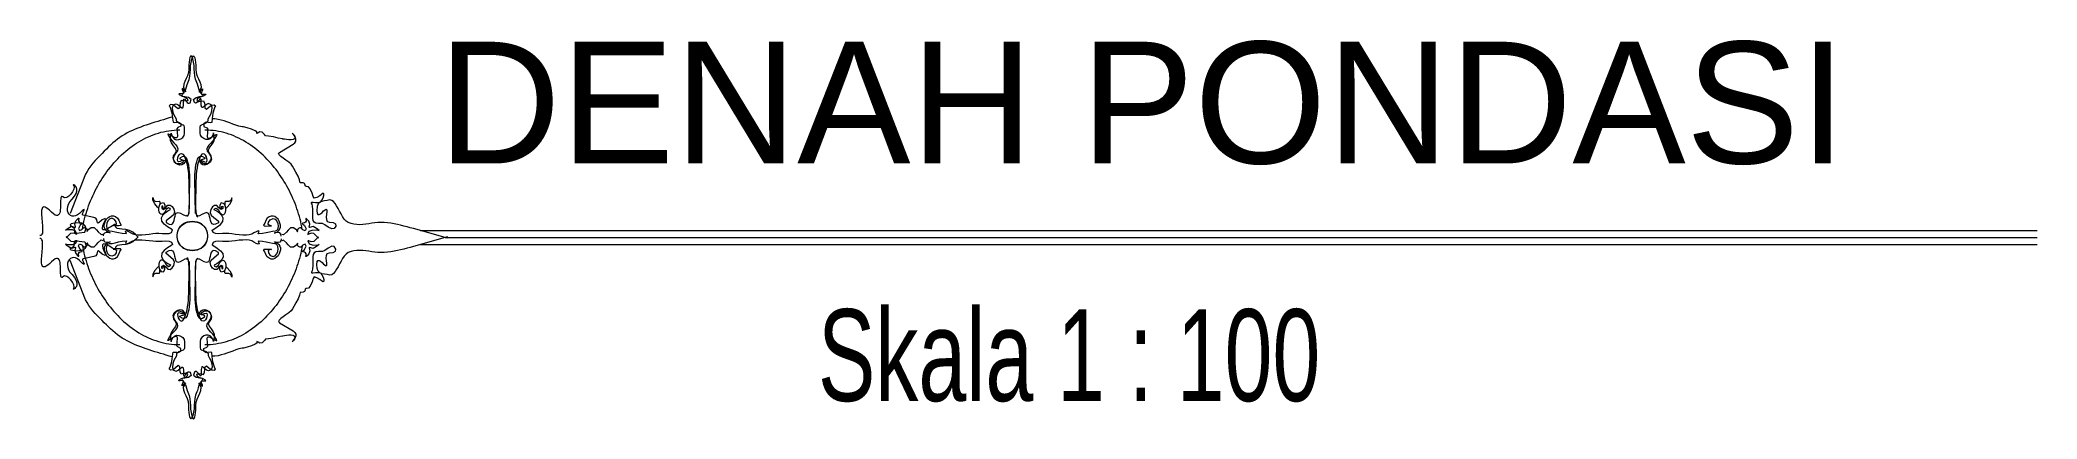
# Model space of a CAD drawing. Header units: centimetres. Extents: x -377343 to 693706, y 194584 to 813780.
# Drawn here: x 156850 to 157620, y 497994 to 498141 of the extents above; entities that cross this region are included whole.
import ezdxf

# ---------------------------------------------------------------- set-up
doc = ezdxf.new("R2010")
doc.units = ezdxf.units.CM
doc.layers.add('PIPA', color=11, linetype='Continuous')
doc.layers.add('TEXT', color=7, linetype='Continuous')
doc.styles.add('ROMANS', font='ROMANS.SHX', dxfattribs={"width": 0.7})
doc.styles.get("Standard").update_dxf_attribs({"font": 'arial.ttf'})

msp = doc.modelspace()

# ---------------------------------------------------------------- texts
at = {"layer": 'TEXT', "color": 2}
msp.add_text('DENAH PONDASI ', height=46.96188, dxfattribs=at).set_placement((157003.515, 498093.072))
at = {"layer": 'TEXT', "color": 2, "lineweight": 15, "insert": (157150.045, 498036.843), "char_height": 35.44622, "width": 16665.704, "attachment_point": 1, "style": 'ROMANS'}
msp.add_mtext('\\pt3.96;{\\fColonna MT|b0|i0|c0|p82;Skala 1 : 100}', dxfattribs=at)

# ---------------------------------------------------------------- linework, layer by layer
at = {"layer": 'PIPA', "lineweight": 35, "extrusion": (0, 0.816497, 0.57735), "elevation": 193451.324}
msp.add_lwpolyline([(-421704.212, -325591.681), (-159560.265, -63447.734), (377343.333, -600351.331), (-158232.47, -1135927.133), (-693706.405, -600453.199), (-454216.825, -360963.619)], dxfattribs=at)
at = {"layer": 'TEXT', "color": 2, "linetype": 'Continuous', "lineweight": 13}
for p, q in [((156907.588, 498132.166), (156907.511, 498131.154)), ((156907.588, 498132.166), (156907.511, 498131.154)), ((156907.704, 498133.135), (156907.588, 498132.166)), ((156907.704, 498133.135), (156907.588, 498132.166)), ((156907.864, 498133.946), (156907.704, 498133.135)), ((156907.864, 498133.946), (156907.704, 498133.135)), ((156908.072, 498134.489), (156907.864, 498133.946)), ((156908.072, 498134.489), (156907.864, 498133.946)), ((156908.333, 498134.651), (156908.072, 498134.489)), ((156908.333, 498134.651), (156908.072, 498134.489)), ((156908.176, 498130.702), (156908.332, 498132.005)), ((156908.176, 498130.702), (156908.332, 498132.005)), ((156908.332, 498132.005), (156908.626, 498133.278)), ((156908.332, 498132.005), (156908.626, 498133.278)), ((156908.651, 498134.32), (156908.333, 498134.651)), ((156908.651, 498134.32), (156908.333, 498134.651)), ((156908.626, 498133.278), (156909.007, 498134.214)), ((156908.626, 498133.278), (156909.007, 498134.214)), ((156909.031, 498133.384), (156908.651, 498134.32)), ((156909.031, 498133.384), (156908.651, 498134.32)), ((156909.007, 498134.214), (156909.325, 498134.545)), ((156909.007, 498134.214), (156909.325, 498134.545)), ((156909.325, 498132.111), (156909.031, 498133.384)), ((156909.325, 498132.111), (156909.031, 498133.384)), ((156909.325, 498134.545), (156909.586, 498134.383)), ((156909.325, 498134.545), (156909.586, 498134.383)), ((156909.482, 498130.808), (156909.325, 498132.111)), ((156909.482, 498130.808), (156909.325, 498132.111)), ((156909.586, 498134.383), (156909.794, 498133.84)), ((156909.586, 498134.383), (156909.794, 498133.84)), ((156909.794, 498133.84), (156909.953, 498133.029)), ((156909.794, 498133.84), (156909.953, 498133.029)), ((156909.953, 498133.029), (156910.07, 498132.06)), ((156909.953, 498133.029), (156910.07, 498132.06)), ((156910.07, 498132.06), (156910.147, 498131.048)), ((156910.07, 498132.06), (156910.147, 498131.048)), ((156905.953, 498124.697), (156905.578, 498123.604)), ((156905.953, 498124.697), (156905.578, 498123.604)), ((156906.441, 498125.783), (156905.953, 498124.697)), ((156906.441, 498125.783), (156905.953, 498124.697)), ((156906.929, 498126.907), (156906.441, 498125.783)), ((156906.929, 498126.907), (156906.441, 498125.783)), ((156906.841, 498123.559), (156907.05, 498124.157)), ((156906.841, 498123.559), (156907.05, 498124.157)), ((156907.305, 498128.113), (156906.929, 498126.907)), ((156907.305, 498128.113), (156906.929, 498126.907)), ((156907.05, 498124.157), (156907.551, 498125.431)), ((156907.05, 498124.157), (156907.551, 498125.431)), ((156907.455, 498129.443), (156907.305, 498128.113)), ((156907.455, 498129.443), (156907.305, 498128.113)), ((156907.468, 498130.208), (156907.455, 498129.443)), ((156907.468, 498130.208), (156907.455, 498129.443)), ((156907.511, 498131.154), (156907.468, 498130.208)), ((156907.511, 498131.154), (156907.468, 498130.208)), ((156907.551, 498125.431), (156907.845, 498126.734)), ((156907.551, 498125.431), (156907.845, 498126.734)), ((156907.845, 498126.734), (156908.001, 498128.054)), ((156907.845, 498126.734), (156908.001, 498128.054)), ((156908.001, 498128.054), (156908.089, 498129.381)), ((156908.001, 498128.054), (156908.089, 498129.381)), ((156908.089, 498129.381), (156908.176, 498130.702)), ((156908.089, 498129.381), (156908.176, 498130.702)), ((156909.569, 498129.487), (156909.482, 498130.808)), ((156909.569, 498129.487), (156909.482, 498130.808)), ((156909.656, 498128.16), (156909.569, 498129.487)), ((156909.656, 498128.16), (156909.569, 498129.487)), ((156909.813, 498126.84), (156909.656, 498128.16)), ((156909.813, 498126.84), (156909.656, 498128.16)), ((156910.107, 498125.537), (156909.813, 498126.84)), ((156910.107, 498125.537), (156909.813, 498126.84)), ((156910.608, 498124.263), (156910.107, 498125.537)), ((156910.608, 498124.263), (156910.107, 498125.537)), ((156910.147, 498131.048), (156910.19, 498130.102)), ((156910.147, 498131.048), (156910.19, 498130.102)), ((156910.19, 498130.102), (156910.203, 498129.337)), ((156910.19, 498130.102), (156910.203, 498129.337)), ((156910.203, 498129.337), (156910.353, 498128.007)), ((156910.203, 498129.337), (156910.353, 498128.007)), ((156910.353, 498128.007), (156910.728, 498126.801)), ((156910.353, 498128.007), (156910.728, 498126.801)), ((156910.817, 498123.665), (156910.608, 498124.263)), ((156910.817, 498123.665), (156910.608, 498124.263)), ((156910.728, 498126.801), (156911.216, 498125.677)), ((156910.728, 498126.801), (156911.216, 498125.677)), ((156911.216, 498125.677), (156911.704, 498124.591)), ((156911.216, 498125.677), (156911.704, 498124.591)), ((156911.704, 498124.591), (156912.08, 498123.498)), ((156911.704, 498124.591), (156912.08, 498123.498)), ((156904.196, 498119.938), (156903.654, 498119.946)), ((156903.654, 498119.946), (156903.739, 498119.646)), ((156904.196, 498119.938), (156903.654, 498119.946)), ((156903.654, 498119.946), (156903.739, 498119.646)), ((156903.739, 498119.646), (156904.677, 498119.117)), ((156903.739, 498119.646), (156904.677, 498119.117)), ((156904.181, 498116.489), (156904.01, 498115.484)), ((156904.181, 498116.489), (156904.01, 498115.484)), ((156904.527, 498117.394), (156904.181, 498116.489)), ((156904.527, 498117.394), (156904.181, 498116.489)), ((156904.939, 498119.881), (156904.196, 498119.938)), ((156904.939, 498119.881), (156904.196, 498119.938)), ((156905.291, 498117.201), (156904.527, 498117.394)), ((156905.291, 498117.201), (156904.527, 498117.394)), ((156904.677, 498119.117), (156905.841, 498118.712)), ((156904.677, 498119.117), (156905.841, 498118.712)), ((156904.76, 498119.169), (156905.037, 498119.611)), ((156904.76, 498119.169), (156905.037, 498119.611)), ((156904.953, 498118.865), (156904.76, 498119.169)), ((156904.953, 498118.865), (156904.76, 498119.169)), ((156904.915, 498121.944), (156904.89, 498121.477)), ((156904.915, 498121.944), (156904.89, 498121.477)), ((156904.89, 498121.477), (156905.315, 498120.66)), ((156904.89, 498121.477), (156905.315, 498120.66)), ((156905.991, 498121.11), (156904.915, 498121.944)), ((156905.991, 498121.11), (156904.915, 498121.944)), ((156905.454, 498120.035), (156904.939, 498119.881)), ((156905.454, 498120.035), (156904.939, 498119.881)), ((156905.924, 498118.752), (156904.953, 498118.865)), ((156905.924, 498118.752), (156904.953, 498118.865)), ((156905.037, 498119.611), (156905.474, 498120.137)), ((156905.037, 498119.611), (156905.474, 498120.137)), ((156906.413, 498117.113), (156905.291, 498117.201)), ((156906.413, 498117.113), (156905.291, 498117.201)), ((156905.315, 498120.66), (156905.454, 498120.035)), ((156905.315, 498120.66), (156905.454, 498120.035)), ((156905.361, 498115.486), (156905.388, 498116.771)), ((156905.361, 498115.486), (156905.388, 498116.771)), ((156905.388, 498116.771), (156905.468, 498117.553)), ((156905.388, 498116.771), (156905.468, 498117.553)), ((156905.578, 498123.604), (156905.428, 498122.461)), ((156905.578, 498123.604), (156905.428, 498122.461)), ((156905.428, 498122.461), (156905.799, 498121.285)), ((156905.428, 498122.461), (156905.799, 498121.285)), ((156905.468, 498117.553), (156905.596, 498117.919)), ((156905.468, 498117.553), (156905.596, 498117.919)), ((156905.474, 498120.137), (156905.76, 498120.694)), ((156905.474, 498120.137), (156905.76, 498120.694)), ((156905.494, 498121.521), (156905.678, 498121.688)), ((156905.494, 498121.521), (156905.678, 498121.688)), ((156905.586, 498121.229), (156905.494, 498121.521)), ((156905.586, 498121.229), (156905.494, 498121.521)), ((156905.76, 498120.694), (156905.586, 498121.229)), ((156905.76, 498120.694), (156905.586, 498121.229)), ((156905.596, 498117.919), (156905.77, 498117.959)), ((156905.596, 498117.919), (156905.77, 498117.959)), ((156905.678, 498121.688), (156905.811, 498121.68)), ((156905.678, 498121.688), (156905.811, 498121.68)), ((156905.77, 498117.959), (156905.985, 498117.759)), ((156905.77, 498117.959), (156905.985, 498117.759)), ((156905.799, 498121.285), (156906.295, 498120.71)), ((156905.799, 498121.285), (156906.295, 498120.71)), ((156905.811, 498121.68), (156905.88, 498120.917)), ((156905.811, 498121.68), (156905.88, 498120.917)), ((156905.841, 498118.712), (156906.779, 498118.182)), ((156905.841, 498118.712), (156906.779, 498118.182)), ((156905.88, 498120.917), (156906.057, 498121.021)), ((156905.88, 498120.917), (156906.057, 498121.021)), ((156907.4, 498118.468), (156905.924, 498118.752)), ((156907.4, 498118.468), (156905.924, 498118.752)), ((156905.985, 498117.759), (156906.238, 498117.41)), ((156905.985, 498117.759), (156906.238, 498117.41)), ((156906.295, 498120.71), (156905.991, 498121.11)), ((156906.295, 498120.71), (156905.991, 498121.11)), ((156906.057, 498121.021), (156906.304, 498121.694)), ((156906.057, 498121.021), (156906.304, 498121.694)), ((156906.238, 498117.41), (156906.526, 498116.998)), ((156906.238, 498117.41), (156906.526, 498116.998)), ((156906.304, 498121.694), (156906.579, 498122.639)), ((156906.304, 498121.694), (156906.579, 498122.639)), ((156907.156, 498117.362), (156906.413, 498117.113)), ((156907.156, 498117.362), (156906.413, 498117.113)), ((156906.526, 498116.998), (156906.844, 498116.613)), ((156906.526, 498116.998), (156906.844, 498116.613)), ((156906.579, 498122.639), (156906.841, 498123.559)), ((156906.579, 498122.639), (156906.841, 498123.559)), ((156906.779, 498118.182), (156907.156, 498117.362)), ((156906.779, 498118.182), (156907.156, 498117.362)), ((156906.844, 498116.613), (156907.191, 498116.343)), ((156906.844, 498116.613), (156907.191, 498116.343)), ((156908.351, 498117.684), (156907.4, 498118.468)), ((156908.351, 498117.684), (156907.4, 498118.468)), ((156907.561, 498116.276), (156907.951, 498116.5)), ((156907.561, 498116.276), (156907.951, 498116.5)), ((156907.951, 498116.5), (156908.351, 498117.684)), ((156907.951, 498116.5), (156908.351, 498117.684)), ((156909.306, 498117.79), (156910.257, 498118.574)), ((156909.306, 498117.79), (156910.257, 498118.574)), ((156909.707, 498116.606), (156909.306, 498117.79)), ((156909.707, 498116.606), (156909.306, 498117.79)), ((156910.097, 498116.382), (156909.707, 498116.606)), ((156910.097, 498116.382), (156909.707, 498116.606)), ((156910.467, 498116.449), (156910.097, 498116.382)), ((156910.467, 498116.449), (156910.097, 498116.382)), ((156910.257, 498118.574), (156911.734, 498118.858)), ((156910.257, 498118.574), (156911.734, 498118.858)), ((156910.813, 498116.719), (156910.467, 498116.449)), ((156910.813, 498116.719), (156910.467, 498116.449)), ((156910.879, 498118.076), (156910.502, 498117.256)), ((156910.879, 498118.076), (156910.502, 498117.256)), ((156910.502, 498117.256), (156911.245, 498117.007)), ((156910.502, 498117.256), (156911.245, 498117.007)), ((156911.132, 498117.104), (156910.813, 498116.719)), ((156911.132, 498117.104), (156910.813, 498116.719)), ((156911.079, 498122.745), (156910.817, 498123.665)), ((156911.079, 498122.745), (156910.817, 498123.665)), ((156911.817, 498118.606), (156910.879, 498118.076)), ((156911.817, 498118.606), (156910.879, 498118.076)), ((156911.354, 498121.8), (156911.079, 498122.745)), ((156911.354, 498121.8), (156911.079, 498122.745)), ((156911.42, 498117.516), (156911.132, 498117.104)), ((156911.42, 498117.516), (156911.132, 498117.104)), ((156911.245, 498117.007), (156912.367, 498117.095)), ((156911.245, 498117.007), (156912.367, 498117.095)), ((156911.6, 498121.127), (156911.354, 498121.8)), ((156911.6, 498121.127), (156911.354, 498121.8)), ((156911.859, 498121.179), (156911.362, 498120.604)), ((156911.859, 498121.179), (156911.362, 498120.604)), ((156911.362, 498120.604), (156911.667, 498121.004)), ((156911.362, 498120.604), (156911.667, 498121.004)), ((156911.673, 498117.865), (156911.42, 498117.516)), ((156911.673, 498117.865), (156911.42, 498117.516)), ((156911.778, 498121.023), (156911.6, 498121.127)), ((156911.778, 498121.023), (156911.6, 498121.127)), ((156911.667, 498121.004), (156912.743, 498121.838)), ((156911.667, 498121.004), (156912.743, 498121.838)), ((156911.888, 498118.065), (156911.673, 498117.865)), ((156911.888, 498118.065), (156911.673, 498117.865)), ((156911.734, 498118.858), (156912.705, 498118.971)), ((156911.734, 498118.858), (156912.705, 498118.971)), ((156911.846, 498121.786), (156911.778, 498121.023)), ((156911.846, 498121.786), (156911.778, 498121.023)), ((156912.981, 498119.011), (156911.817, 498118.606)), ((156912.981, 498119.011), (156911.817, 498118.606)), ((156911.98, 498121.794), (156911.846, 498121.786)), ((156911.98, 498121.794), (156911.846, 498121.786)), ((156912.23, 498122.355), (156911.859, 498121.179)), ((156912.23, 498122.355), (156911.859, 498121.179)), ((156912.061, 498118.025), (156911.888, 498118.065)), ((156912.061, 498118.025), (156911.888, 498118.065)), ((156911.898, 498120.8), (156912.072, 498121.335)), ((156911.898, 498120.8), (156912.072, 498121.335)), ((156912.184, 498120.243), (156911.898, 498120.8)), ((156912.184, 498120.243), (156911.898, 498120.8)), ((156912.163, 498121.627), (156911.98, 498121.794)), ((156912.163, 498121.627), (156911.98, 498121.794)), ((156912.19, 498117.659), (156912.061, 498118.025)), ((156912.19, 498117.659), (156912.061, 498118.025)), ((156912.072, 498121.335), (156912.163, 498121.627)), ((156912.072, 498121.335), (156912.163, 498121.627)), ((156912.08, 498123.498), (156912.23, 498122.355)), ((156912.08, 498123.498), (156912.23, 498122.355)), ((156912.62, 498119.717), (156912.184, 498120.243)), ((156912.62, 498119.717), (156912.184, 498120.243)), ((156912.269, 498116.877), (156912.19, 498117.659)), ((156912.269, 498116.877), (156912.19, 498117.659)), ((156912.342, 498120.554), (156912.204, 498119.929)), ((156912.342, 498120.554), (156912.204, 498119.929)), ((156912.204, 498119.929), (156912.719, 498119.775)), ((156912.204, 498119.929), (156912.719, 498119.775)), ((156912.297, 498115.592), (156912.269, 498116.877)), ((156912.297, 498115.592), (156912.269, 498116.877)), ((156912.768, 498121.371), (156912.342, 498120.554)), ((156912.768, 498121.371), (156912.342, 498120.554)), ((156912.367, 498117.095), (156913.131, 498117.288)), ((156912.367, 498117.095), (156913.131, 498117.288)), ((156912.897, 498119.275), (156912.62, 498119.717)), ((156912.897, 498119.275), (156912.62, 498119.717)), ((156912.705, 498118.971), (156912.897, 498119.275)), ((156912.705, 498118.971), (156912.897, 498119.275)), ((156912.719, 498119.775), (156913.461, 498119.832)), ((156912.719, 498119.775), (156913.461, 498119.832)), ((156912.743, 498121.838), (156912.768, 498121.371)), ((156912.743, 498121.838), (156912.768, 498121.371)), ((156913.919, 498119.54), (156912.981, 498119.011)), ((156913.919, 498119.54), (156912.981, 498119.011)), ((156913.131, 498117.288), (156913.477, 498116.383)), ((156913.131, 498117.288), (156913.477, 498116.383)), ((156913.461, 498119.832), (156914.004, 498119.84)), ((156913.461, 498119.832), (156914.004, 498119.84)), ((156914.004, 498119.84), (156913.919, 498119.54)), ((156914.004, 498119.84), (156913.919, 498119.54)), ((156894.37, 498108.955), (156893.268, 498108.613)), ((156895.474, 498109.292), (156894.37, 498108.955)), ((156896.578, 498109.625), (156895.474, 498109.292)), ((156897.682, 498109.959), (156896.578, 498109.625)), ((156898.782, 498110.294), (156897.682, 498109.959)), ((156899.879, 498110.634), (156898.782, 498110.294)), ((156900.969, 498110.982), (156899.879, 498110.634)), ((156900.352, 498115.83), (156899.956, 498115.355)), ((156900.352, 498115.83), (156899.956, 498115.355)), ((156899.956, 498115.355), (156900.135, 498115.029)), ((156899.956, 498115.355), (156900.135, 498115.029)), ((156900.135, 498115.029), (156900.471, 498114.285)), ((156900.135, 498115.029), (156900.471, 498114.285)), ((156901.374, 498115.705), (156900.352, 498115.83)), ((156901.374, 498115.705), (156900.352, 498115.83)), ((156900.471, 498114.285), (156900.881, 498112.538)), ((156900.471, 498114.285), (156900.881, 498112.538)), ((156900.881, 498112.538), (156901.228, 498110.516)), ((156900.881, 498112.538), (156901.228, 498110.516)), ((156901.211, 498114.597), (156901.592, 498115.631)), ((156901.211, 498114.597), (156901.592, 498115.631)), ((156901.273, 498113.277), (156901.211, 498114.597)), ((156901.273, 498113.277), (156901.211, 498114.597)), ((156901.228, 498110.516), (156901.374, 498108.949)), ((156901.228, 498110.516), (156901.374, 498108.949)), ((156901.649, 498111.999), (156901.273, 498113.277)), ((156901.649, 498111.999), (156901.273, 498113.277)), ((156902.296, 498114.963), (156901.374, 498115.705)), ((156902.296, 498114.963), (156901.374, 498115.705)), ((156901.374, 498108.949), (156901.879, 498108.878)), ((156901.374, 498108.949), (156901.879, 498108.878)), ((156901.592, 498115.631), (156902.546, 498116.049)), ((156901.592, 498115.631), (156902.546, 498116.049)), ((156902.208, 498111.095), (156901.649, 498111.999)), ((156902.208, 498111.095), (156901.649, 498111.999)), ((156901.879, 498108.878), (156902.859, 498108.982)), ((156901.879, 498108.878), (156902.859, 498108.982)), ((156902.708, 498110.127), (156902.208, 498111.095)), ((156902.708, 498110.127), (156902.208, 498111.095)), ((156903.418, 498114.12), (156902.296, 498114.963)), ((156903.418, 498114.12), (156902.296, 498114.963)), ((156902.546, 498116.049), (156903.357, 498115.731)), ((156902.546, 498116.049), (156903.357, 498115.731)), ((156902.758, 498109.36), (156902.708, 498110.127)), ((156902.758, 498109.36), (156902.708, 498110.127)), ((156903.559, 498108.617), (156902.758, 498109.36)), ((156903.559, 498108.617), (156902.758, 498109.36)), ((156902.859, 498108.982), (156903.513, 498109.061)), ((156902.859, 498108.982), (156903.513, 498109.061)), ((156903.357, 498115.731), (156904.12, 498115.073)), ((156903.357, 498115.731), (156904.12, 498115.073)), ((156903.964, 498114.579), (156903.418, 498114.12)), ((156903.964, 498114.579), (156903.418, 498114.12)), ((156903.513, 498109.061), (156904.406, 498108.507)), ((156903.513, 498109.061), (156904.406, 498108.507)), ((156904.01, 498115.484), (156903.964, 498114.579)), ((156904.01, 498115.484), (156903.964, 498114.579)), ((156904.12, 498115.073), (156904.759, 498114.517)), ((156904.12, 498115.073), (156904.759, 498114.517)), ((156904.759, 498114.517), (156905.198, 498114.507)), ((156904.759, 498114.517), (156905.198, 498114.507)), ((156905.198, 498114.507), (156905.361, 498115.486)), ((156905.198, 498114.507), (156905.361, 498115.486)), ((156907.191, 498116.343), (156907.561, 498116.276)), ((156907.191, 498116.343), (156907.561, 498116.276)), ((156912.46, 498114.613), (156912.297, 498115.592)), ((156912.46, 498114.613), (156912.297, 498115.592)), ((156912.899, 498114.623), (156912.46, 498114.613)), ((156912.899, 498114.623), (156912.46, 498114.613)), ((156913.537, 498115.179), (156912.899, 498114.623)), ((156913.537, 498115.179), (156912.899, 498114.623)), ((156913.032, 498108.267), (156914.098, 498108.723)), ((156913.032, 498108.267), (156914.098, 498108.723)), ((156914.144, 498108.955), (156913.252, 498108.401)), ((156914.144, 498108.955), (156913.252, 498108.401)), ((156913.477, 498116.383), (156913.648, 498115.378)), ((156913.477, 498116.383), (156913.648, 498115.378)), ((156914.3, 498115.837), (156913.537, 498115.179)), ((156914.3, 498115.837), (156913.537, 498115.179)), ((156913.648, 498115.378), (156913.694, 498114.473)), ((156913.648, 498115.378), (156913.694, 498114.473)), ((156913.694, 498114.473), (156914.24, 498114.014)), ((156913.694, 498114.473), (156914.24, 498114.014)), ((156914.098, 498108.723), (156914.899, 498109.466)), ((156914.098, 498108.723), (156914.899, 498109.466)), ((156914.799, 498108.876), (156914.144, 498108.955)), ((156914.799, 498108.876), (156914.144, 498108.955)), ((156914.24, 498114.014), (156915.362, 498114.857)), ((156914.24, 498114.014), (156915.362, 498114.857)), ((156915.112, 498116.155), (156914.3, 498115.837)), ((156915.112, 498116.155), (156914.3, 498115.837)), ((156915.779, 498108.772), (156914.799, 498108.876)), ((156915.779, 498108.772), (156914.799, 498108.876)), ((156914.899, 498109.466), (156914.949, 498110.233)), ((156914.899, 498109.466), (156914.949, 498110.233)), ((156914.949, 498110.233), (156915.45, 498111.201)), ((156914.949, 498110.233), (156915.45, 498111.201)), ((156916.066, 498115.737), (156915.112, 498116.155)), ((156916.066, 498115.737), (156915.112, 498116.155)), ((156915.362, 498114.857), (156916.284, 498115.599)), ((156915.362, 498114.857), (156916.284, 498115.599)), ((156915.45, 498111.201), (156916.009, 498112.105)), ((156915.45, 498111.201), (156916.009, 498112.105)), ((156916.284, 498108.843), (156915.779, 498108.772)), ((156916.284, 498108.843), (156915.779, 498108.772)), ((156916.009, 498112.105), (156916.385, 498113.383)), ((156916.009, 498112.105), (156916.385, 498113.383)), ((156916.447, 498114.703), (156916.066, 498115.737)), ((156916.447, 498114.703), (156916.066, 498115.737)), ((156916.284, 498115.599), (156917.306, 498115.724)), ((156916.284, 498115.599), (156917.306, 498115.724)), ((156916.43, 498110.41), (156916.284, 498108.843)), ((156916.43, 498110.41), (156916.284, 498108.843)), ((156917.539, 498110.246), (156916.284, 498110.307)), ((156916.385, 498113.383), (156916.447, 498114.703)), ((156916.385, 498113.383), (156916.447, 498114.703)), ((156916.776, 498112.432), (156916.43, 498110.41)), ((156916.776, 498112.432), (156916.43, 498110.41)), ((156917.186, 498114.179), (156916.776, 498112.432)), ((156917.186, 498114.179), (156916.776, 498112.432)), ((156917.522, 498114.923), (156917.186, 498114.179)), ((156917.522, 498114.923), (156917.186, 498114.179)), ((156917.306, 498115.724), (156917.702, 498115.249)), ((156917.306, 498115.724), (156917.702, 498115.249)), ((156917.702, 498115.249), (156917.522, 498114.923)), ((156917.702, 498115.249), (156917.522, 498114.923)), ((156918.745, 498110.076), (156917.539, 498110.246)), ((156919.913, 498109.817), (156918.745, 498110.076)), ((156921.055, 498109.489), (156919.913, 498109.817)), ((156922.181, 498109.11), (156921.055, 498109.489)), ((156923.305, 498108.701), (156922.181, 498109.11)), ((156924.437, 498108.282), (156923.305, 498108.701)), ((156879.026, 498101.718), (156878.16, 498100.969)), ((156879.92, 498102.422), (156879.026, 498101.718)), ((156880.839, 498103.082), (156879.92, 498102.422)), ((156881.783, 498103.701), (156880.839, 498103.082)), ((156882.749, 498104.283), (156881.783, 498103.701)), ((156883.735, 498104.83), (156882.749, 498104.283)), ((156884.741, 498105.345), (156883.735, 498104.83)), ((156885.764, 498105.829), (156884.741, 498105.345)), ((156886.802, 498106.287), (156885.764, 498105.829)), ((156887.855, 498106.72), (156886.802, 498106.287)), ((156887.338, 498100.899), (156888.219, 498101.45)), ((156887.338, 498100.899), (156888.219, 498101.45)), ((156888.919, 498107.131), (156887.855, 498106.72)), ((156888.219, 498101.45), (156889.114, 498101.973)), ((156888.219, 498101.45), (156889.114, 498101.973)), ((156889.995, 498107.524), (156888.919, 498107.131)), ((156889.114, 498101.973), (156890.022, 498102.469)), ((156889.114, 498101.973), (156890.022, 498102.469)), ((156891.079, 498107.9), (156889.995, 498107.524)), ((156890.022, 498102.469), (156890.942, 498102.936)), ((156890.022, 498102.469), (156890.942, 498102.936)), ((156890.942, 498102.936), (156891.876, 498103.373)), ((156890.942, 498102.936), (156891.876, 498103.373)), ((156892.171, 498108.262), (156891.079, 498107.9)), ((156891.876, 498103.373), (156892.821, 498103.78)), ((156891.876, 498103.373), (156892.821, 498103.78)), ((156893.268, 498108.613), (156892.171, 498108.262)), ((156892.821, 498103.78), (156893.779, 498104.155)), ((156892.821, 498103.78), (156893.779, 498104.155)), ((156893.779, 498104.155), (156894.749, 498104.499)), ((156893.779, 498104.155), (156894.749, 498104.499)), ((156894.749, 498104.499), (156895.73, 498104.81)), ((156894.749, 498104.499), (156895.73, 498104.81)), ((156895.73, 498104.81), (156896.722, 498105.087)), ((156895.73, 498104.81), (156896.722, 498105.087)), ((156896.722, 498105.087), (156897.726, 498105.33)), ((156896.722, 498105.087), (156897.726, 498105.33)), ((156897.726, 498105.33), (156898.74, 498105.538)), ((156897.726, 498105.33), (156898.74, 498105.538)), ((156898.74, 498105.538), (156899.765, 498105.71)), ((156898.74, 498105.538), (156899.765, 498105.71)), ((156899.643, 498104.381), (156899.356, 498104.404)), ((156899.356, 498104.404), (156899.46, 498103.994)), ((156899.643, 498104.381), (156899.356, 498104.404)), ((156899.356, 498104.404), (156899.46, 498103.994)), ((156899.46, 498103.994), (156900.14, 498102.891)), ((156899.46, 498103.994), (156900.14, 498102.891)), ((156900.204, 498104.073), (156899.643, 498104.381)), ((156900.204, 498104.073), (156899.643, 498104.381)), ((156899.765, 498105.71), (156900.8, 498105.845)), ((156899.765, 498105.71), (156900.8, 498105.845)), ((156900.14, 498102.891), (156900.932, 498101.923)), ((156900.14, 498102.891), (156900.932, 498101.923)), ((156900.924, 498103.628), (156900.204, 498104.073)), ((156900.924, 498103.628), (156900.204, 498104.073)), ((156900.395, 498103.099), (156900.476, 498104.195)), ((156900.395, 498103.099), (156900.476, 498104.195)), ((156900.464, 498101.873), (156900.395, 498103.099)), ((156900.464, 498101.873), (156900.395, 498103.099)), ((156900.744, 498100.96), (156900.464, 498101.873)), ((156900.744, 498100.96), (156900.464, 498101.873)), ((156900.476, 498104.195), (156900.65, 498104.719)), ((156900.476, 498104.195), (156900.65, 498104.719)), ((156900.65, 498104.719), (156900.857, 498104.226)), ((156900.65, 498104.719), (156900.857, 498104.226)), ((156900.8, 498105.845), (156901.845, 498105.942)), ((156900.8, 498105.845), (156901.845, 498105.942)), ((156900.857, 498104.226), (156901.264, 498103.146)), ((156900.857, 498104.226), (156901.264, 498103.146)), ((156901.685, 498103.193), (156900.924, 498103.628)), ((156901.685, 498103.193), (156900.924, 498103.628)), ((156900.932, 498101.923), (156901.738, 498101.059)), ((156900.932, 498101.923), (156901.738, 498101.059)), ((156901.264, 498103.146), (156901.916, 498102.491)), ((156901.264, 498103.146), (156901.916, 498102.491)), ((156902.373, 498102.917), (156901.685, 498103.193)), ((156902.373, 498102.917), (156901.685, 498103.193)), ((156901.738, 498101.059), (156902.458, 498100.264)), ((156901.738, 498101.059), (156902.458, 498100.264)), ((156901.845, 498105.942), (156902.9, 498106.001)), ((156901.845, 498105.942), (156902.9, 498106.001)), ((156901.916, 498102.491), (156902.721, 498102.211)), ((156901.916, 498102.491), (156902.721, 498102.211)), ((156902.871, 498102.947), (156902.373, 498102.917)), ((156902.871, 498102.947), (156902.373, 498102.917)), ((156902.721, 498102.211), (156903.587, 498102.255)), ((156902.721, 498102.211), (156903.587, 498102.255)), ((156903.288, 498106.922), (156902.829, 498106.467)), ((156903.288, 498106.922), (156902.829, 498106.467)), ((156902.829, 498106.467), (156902.921, 498105.237)), ((156902.829, 498106.467), (156902.921, 498105.237)), ((156903.063, 498103.431), (156902.871, 498102.947)), ((156903.063, 498103.431), (156902.871, 498102.947)), ((156902.9, 498106.001), (156903.964, 498106.021)), ((156902.9, 498106.001), (156903.964, 498106.021)), ((156902.921, 498105.237), (156903.063, 498103.431)), ((156902.921, 498105.237), (156903.063, 498103.431)), ((156904.423, 498107.476), (156903.288, 498106.922)), ((156904.423, 498107.476), (156903.288, 498106.922)), ((156904.625, 498108.161), (156903.559, 498108.617)), ((156904.625, 498108.161), (156903.559, 498108.617)), ((156903.587, 498102.255), (156904.422, 498102.574)), ((156903.587, 498102.255), (156904.422, 498102.574)), ((156904.406, 498108.507), (156904.423, 498107.476)), ((156904.406, 498108.507), (156904.423, 498107.476)), ((156904.422, 498102.574), (156905.132, 498103.117)), ((156904.422, 498102.574), (156905.132, 498103.117)), ((156905.294, 498107.896), (156904.625, 498108.161)), ((156905.294, 498107.896), (156904.625, 498108.161)), ((156905.132, 498103.117), (156905.626, 498103.835)), ((156905.132, 498103.117), (156905.626, 498103.835)), ((156905.656, 498107.618), (156905.294, 498107.896)), ((156905.656, 498107.618), (156905.294, 498107.896)), ((156905.626, 498103.835), (156905.811, 498104.676)), ((156905.626, 498103.835), (156905.811, 498104.676)), ((156905.803, 498107.124), (156905.656, 498107.618)), ((156905.803, 498107.124), (156905.656, 498107.618)), ((156905.824, 498106.212), (156905.803, 498107.124)), ((156905.824, 498106.212), (156905.803, 498107.124)), ((156905.811, 498104.676), (156905.824, 498106.212)), ((156905.811, 498104.676), (156905.824, 498106.212)), ((156911.833, 498106.318), (156911.855, 498107.23)), ((156911.833, 498106.318), (156911.855, 498107.23)), ((156911.846, 498104.782), (156911.833, 498106.318)), ((156911.846, 498104.782), (156911.833, 498106.318)), ((156912.032, 498103.941), (156911.846, 498104.782)), ((156912.032, 498103.941), (156911.846, 498104.782)), ((156911.855, 498107.23), (156912.001, 498107.724)), ((156911.855, 498107.23), (156912.001, 498107.724)), ((156912.001, 498107.724), (156912.364, 498108.002)), ((156912.001, 498107.724), (156912.364, 498108.002)), ((156912.525, 498103.223), (156912.032, 498103.941)), ((156912.525, 498103.223), (156912.032, 498103.941)), ((156912.364, 498108.002), (156913.032, 498108.267)), ((156912.364, 498108.002), (156913.032, 498108.267)), ((156913.236, 498102.68), (156912.525, 498103.223)), ((156913.236, 498102.68), (156912.525, 498103.223)), ((156913.252, 498108.401), (156913.235, 498107.37)), ((156913.252, 498108.401), (156913.235, 498107.37)), ((156913.235, 498107.37), (156914.369, 498106.816)), ((156913.235, 498107.37), (156914.369, 498106.816)), ((156914.07, 498102.361), (156913.236, 498102.68)), ((156914.07, 498102.361), (156913.236, 498102.68)), ((156914.758, 498105.895), (156913.694, 498105.915)), ((156914.758, 498105.895), (156913.694, 498105.915)), ((156914.936, 498102.317), (156914.07, 498102.361)), ((156914.936, 498102.317), (156914.07, 498102.361)), ((156914.369, 498106.816), (156914.828, 498106.361)), ((156914.369, 498106.816), (156914.828, 498106.361)), ((156914.736, 498105.131), (156914.595, 498103.325)), ((156914.736, 498105.131), (156914.595, 498103.325)), ((156914.595, 498103.325), (156914.786, 498102.841)), ((156914.595, 498103.325), (156914.786, 498102.841)), ((156914.828, 498106.361), (156914.736, 498105.131)), ((156914.828, 498106.361), (156914.736, 498105.131)), ((156915.813, 498105.836), (156914.758, 498105.895)), ((156915.813, 498105.836), (156914.758, 498105.895)), ((156914.786, 498102.841), (156915.284, 498102.811)), ((156914.786, 498102.841), (156915.284, 498102.811)), ((156915.742, 498102.597), (156914.936, 498102.317)), ((156915.742, 498102.597), (156914.936, 498102.317)), ((156915.284, 498102.811), (156915.972, 498103.087)), ((156915.284, 498102.811), (156915.972, 498103.087)), ((156916.394, 498103.252), (156915.742, 498102.597)), ((156916.394, 498103.252), (156915.742, 498102.597)), ((156916.858, 498105.739), (156915.813, 498105.836)), ((156916.858, 498105.739), (156915.813, 498105.836)), ((156916.725, 498101.817), (156915.92, 498100.953)), ((156916.725, 498101.817), (156915.92, 498100.953)), ((156915.972, 498103.087), (156916.734, 498103.522)), ((156915.972, 498103.087), (156916.734, 498103.522)), ((156916.053, 498099.954), (156916.914, 498101.066)), ((156916.053, 498099.954), (156916.914, 498101.066)), ((156916.801, 498104.332), (156916.394, 498103.252)), ((156916.801, 498104.332), (156916.394, 498103.252)), ((156917.518, 498102.785), (156916.725, 498101.817)), ((156917.518, 498102.785), (156916.725, 498101.817)), ((156916.734, 498103.522), (156917.454, 498103.967)), ((156916.734, 498103.522), (156917.454, 498103.967)), ((156917.007, 498104.825), (156916.801, 498104.332)), ((156917.007, 498104.825), (156916.801, 498104.332)), ((156917.893, 498105.604), (156916.858, 498105.739)), ((156917.893, 498105.604), (156916.858, 498105.739)), ((156916.914, 498101.066), (156917.194, 498101.979)), ((156916.914, 498101.066), (156917.194, 498101.979)), ((156917.181, 498104.301), (156917.007, 498104.825)), ((156917.181, 498104.301), (156917.007, 498104.825)), ((156917.263, 498103.205), (156917.181, 498104.301)), ((156917.263, 498103.205), (156917.181, 498104.301)), ((156917.194, 498101.979), (156917.263, 498103.205)), ((156917.194, 498101.979), (156917.263, 498103.205)), ((156917.454, 498103.967), (156918.015, 498104.275)), ((156917.454, 498103.967), (156918.015, 498104.275)), ((156918.198, 498103.888), (156917.518, 498102.785)), ((156918.198, 498103.888), (156917.518, 498102.785)), ((156918.917, 498105.432), (156917.893, 498105.604)), ((156918.917, 498105.432), (156917.893, 498105.604)), ((156918.015, 498104.275), (156918.302, 498104.298)), ((156918.015, 498104.275), (156918.302, 498104.298)), ((156918.302, 498104.298), (156918.198, 498103.888)), ((156918.302, 498104.298), (156918.198, 498103.888)), ((156919.932, 498105.224), (156918.917, 498105.432)), ((156919.932, 498105.224), (156918.917, 498105.432)), ((156920.935, 498104.981), (156919.932, 498105.224)), ((156920.935, 498104.981), (156919.932, 498105.224)), ((156921.928, 498104.704), (156920.935, 498104.981)), ((156921.928, 498104.704), (156920.935, 498104.981)), ((156922.909, 498104.393), (156921.928, 498104.704)), ((156922.909, 498104.393), (156921.928, 498104.704)), ((156923.879, 498104.049), (156922.909, 498104.393)), ((156923.879, 498104.049), (156922.909, 498104.393)), ((156924.836, 498103.674), (156923.879, 498104.049)), ((156924.836, 498103.674), (156923.879, 498104.049)), ((156925.588, 498107.871), (156924.437, 498108.282)), ((156925.782, 498103.267), (156924.836, 498103.674)), ((156925.782, 498103.267), (156924.836, 498103.674)), ((156926.77, 498107.488), (156925.588, 498107.871)), ((156926.715, 498102.83), (156925.782, 498103.267)), ((156926.715, 498102.83), (156925.782, 498103.267)), ((156927.636, 498102.363), (156926.715, 498102.83)), ((156927.636, 498102.363), (156926.715, 498102.83)), ((156927.995, 498107.154), (156926.77, 498107.488)), ((156928.544, 498101.867), (156927.636, 498102.363)), ((156928.544, 498101.867), (156927.636, 498102.363)), ((156928.581, 498107.181), (156927.995, 498107.154)), ((156929.438, 498101.344), (156928.544, 498101.867)), ((156929.438, 498101.344), (156928.544, 498101.867)), ((156929.984, 498106.836), (156928.581, 498107.181)), ((156930.32, 498100.793), (156929.438, 498101.344)), ((156930.32, 498100.793), (156929.438, 498101.344)), ((156931.668, 498106.286), (156929.984, 498106.836)), ((156933.097, 498105.698), (156931.668, 498106.286)), ((156933.738, 498105.239), (156933.097, 498105.698)), ((156933.638, 498104.714), (156933.688, 498105.014)), ((156933.738, 498104.564), (156933.638, 498104.714)), ((156933.688, 498105.014), (156933.738, 498105.239)), ((156934.163, 498104.835), (156933.738, 498104.564)), ((156934.889, 498105.231), (156934.163, 498104.835)), ((156935.765, 498105.127), (156934.889, 498105.231)), ((156936.707, 498104.217), (156935.765, 498105.127)), ((156937.074, 498103.709), (156936.707, 498104.217)), ((156938.242, 498103.55), (156937.074, 498103.709)), ((156940.089, 498103.287), (156938.242, 498103.55)), ((156941.912, 498102.799), (156940.089, 498103.287)), ((156943.534, 498102.537), (156941.912, 498102.799)), ((156943.767, 498102.499), (156943.534, 498102.537)), ((156944.324, 498102.411), (156943.767, 498102.499)), ((156945.101, 498102.309), (156944.324, 498102.411)), ((156945.99, 498102.23), (156945.101, 498102.309)), ((156946.884, 498102.213), (156945.99, 498102.23)), ((156947.677, 498102.293), (156946.884, 498102.213)), ((156947.481, 498104.625), (156947.301, 498104.794)), ((156947.301, 498104.794), (156947.345, 498104.715)), ((156947.345, 498104.715), (156947.701, 498104.338)), ((156947.798, 498104.256), (156947.481, 498104.625)), ((156948.262, 498102.509), (156947.677, 498102.293)), ((156947.701, 498104.338), (156948.381, 498103.494)), ((156947.701, 498100.51), (156948.391, 498101.076)), ((156948.165, 498103.733), (156947.798, 498104.256)), ((156948.495, 498103.106), (156948.165, 498103.733)), ((156948.532, 498102.897), (156948.262, 498102.509)), ((156948.381, 498103.494), (156948.532, 498102.897)), ((156948.391, 498101.076), (156948.695, 498101.73)), ((156948.701, 498102.422), (156948.495, 498103.106)), ((156948.695, 498101.73), (156948.701, 498102.422)), ((156871.349, 498094.173), (156870.499, 498093.182)), ((156872.227, 498095.133), (156871.349, 498094.173)), ((156873.118, 498096.059), (156872.227, 498095.133)), ((156874.01, 498096.952), (156873.118, 498096.059)), ((156874.89, 498097.811), (156874.01, 498096.952)), ((156875.744, 498098.634), (156874.89, 498097.811)), ((156876.559, 498099.421), (156875.744, 498098.634)), ((156877.322, 498100.172), (156876.559, 498099.421)), ((156878.16, 498100.969), (156877.322, 498100.172)), ((156878.61, 498093.276), (156879.325, 498094.073)), ((156878.61, 498093.276), (156879.325, 498094.073)), ((156879.325, 498094.073), (156880.057, 498094.851)), ((156879.325, 498094.073), (156880.057, 498094.851)), ((156880.057, 498094.851), (156880.805, 498095.611)), ((156880.057, 498094.851), (156880.805, 498095.611)), ((156880.805, 498095.611), (156881.569, 498096.35)), ((156880.805, 498095.611), (156881.569, 498096.35)), ((156881.569, 498096.35), (156882.349, 498097.068)), ((156881.569, 498096.35), (156882.349, 498097.068)), ((156882.349, 498097.068), (156883.143, 498097.766)), ((156882.349, 498097.068), (156883.143, 498097.766)), ((156883.143, 498097.766), (156883.953, 498098.44)), ((156883.143, 498097.766), (156883.953, 498098.44)), ((156883.953, 498098.44), (156884.778, 498099.092)), ((156883.953, 498098.44), (156884.778, 498099.092)), ((156884.778, 498099.092), (156885.617, 498099.719)), ((156884.778, 498099.092), (156885.617, 498099.719)), ((156885.617, 498099.719), (156886.471, 498100.322)), ((156885.617, 498099.719), (156886.471, 498100.322)), ((156886.471, 498100.322), (156887.338, 498100.899)), ((156886.471, 498100.322), (156887.338, 498100.899)), ((156901.604, 498099.848), (156900.744, 498100.96)), ((156901.604, 498099.848), (156900.744, 498100.96)), ((156901.774, 498096.099), (156901.424, 498094.848)), ((156901.774, 498096.099), (156901.424, 498094.848)), ((156901.424, 498094.848), (156901.824, 498093.747)), ((156901.424, 498094.848), (156901.824, 498093.747)), ((156901.478, 498095.177), (156901.613, 498095.958)), ((156901.478, 498095.177), (156901.613, 498095.958)), ((156901.634, 498094.396), (156901.478, 498095.177)), ((156901.634, 498094.396), (156901.478, 498095.177)), ((156902.391, 498098.821), (156901.604, 498099.848)), ((156902.391, 498098.821), (156901.604, 498099.848)), ((156901.613, 498095.958), (156902.095, 498096.681)), ((156901.613, 498095.958), (156902.095, 498096.681)), ((156902.023, 498093.672), (156901.634, 498094.396)), ((156902.023, 498093.672), (156901.634, 498094.396)), ((156902.5, 498097.125), (156901.774, 498096.099)), ((156902.5, 498097.125), (156901.774, 498096.099)), ((156901.824, 498093.747), (156902.632, 498093.18)), ((156901.824, 498093.747), (156902.632, 498093.18)), ((156902.588, 498093.064), (156902.023, 498093.672)), ((156902.588, 498093.064), (156902.023, 498093.672)), ((156902.095, 498096.681), (156902.692, 498097.793)), ((156902.095, 498096.681), (156902.692, 498097.793)), ((156902.692, 498097.793), (156902.391, 498098.821)), ((156902.692, 498097.793), (156902.391, 498098.821)), ((156902.458, 498100.264), (156902.993, 498099.506)), ((156902.458, 498100.264), (156902.993, 498099.506)), ((156903.113, 498097.97), (156902.5, 498097.125)), ((156903.113, 498097.97), (156902.5, 498097.125)), ((156902.993, 498099.506), (156903.244, 498098.753)), ((156902.993, 498099.506), (156903.244, 498098.753)), ((156903.244, 498098.753), (156903.113, 498097.97)), ((156903.244, 498098.753), (156903.113, 498097.97)), ((156903.126, 498094.442), (156903.204, 498095.067)), ((156903.126, 498094.442), (156903.204, 498095.067)), ((156903.224, 498093.963), (156903.126, 498094.442)), ((156903.224, 498093.963), (156903.126, 498094.442)), ((156903.204, 498095.067), (156903.429, 498095.732)), ((156903.204, 498095.067), (156903.429, 498095.732)), ((156903.531, 498093.734), (156903.224, 498093.963)), ((156903.531, 498093.734), (156903.224, 498093.963)), ((156903.429, 498095.732), (156903.768, 498096.332)), ((156903.429, 498095.732), (156903.768, 498096.332)), ((156904.077, 498093.859), (156903.531, 498093.734)), ((156904.077, 498093.859), (156903.531, 498093.734)), ((156903.768, 498096.332), (156904.192, 498096.764)), ((156903.768, 498096.332), (156904.192, 498096.764)), ((156904.91, 498095.668), (156904.048, 498095.127)), ((156904.91, 498095.668), (156904.048, 498095.127)), ((156904.048, 498095.127), (156904.051, 498094.796)), ((156904.048, 498095.127), (156904.051, 498094.796)), ((156904.051, 498094.796), (156904.587, 498094.584)), ((156904.051, 498094.796), (156904.587, 498094.584)), ((156904.937, 498094.193), (156904.077, 498093.859)), ((156904.937, 498094.193), (156904.077, 498093.859)), ((156904.185, 498093.075), (156904.812, 498093.34)), ((156904.185, 498093.075), (156904.812, 498093.34)), ((156904.192, 498096.764), (156904.667, 498096.922)), ((156904.192, 498096.764), (156904.667, 498096.922)), ((156904.587, 498094.584), (156905.319, 498094.4)), ((156904.587, 498094.584), (156905.319, 498094.4)), ((156904.667, 498096.922), (156905.165, 498096.702)), ((156904.667, 498096.922), (156905.165, 498096.702)), ((156904.812, 498093.34), (156905.26, 498093.683)), ((156904.812, 498093.34), (156905.26, 498093.683)), ((156905.677, 498095.793), (156904.91, 498095.668)), ((156905.677, 498095.793), (156904.91, 498095.668)), ((156905.382, 498094.209), (156904.937, 498094.193)), ((156905.382, 498094.209), (156904.937, 498094.193)), ((156905.165, 498096.702), (156905.653, 498095.999)), ((156905.165, 498096.702), (156905.653, 498095.999)), ((156905.26, 498093.683), (156905.469, 498094.005)), ((156905.26, 498093.683), (156905.469, 498094.005)), ((156905.319, 498094.4), (156905.914, 498094.153)), ((156905.319, 498094.4), (156905.914, 498094.153)), ((156905.469, 498094.005), (156905.382, 498094.209)), ((156905.469, 498094.005), (156905.382, 498094.209)), ((156906.037, 498093.753), (156905.455, 498092.926)), ((156906.037, 498093.753), (156905.455, 498092.926)), ((156905.653, 498095.999), (156906.114, 498094.95)), ((156905.653, 498095.999), (156906.114, 498094.95)), ((156906.296, 498095.424), (156905.677, 498095.793)), ((156906.296, 498095.424), (156905.677, 498095.793)), ((156905.914, 498094.153), (156906.037, 498093.753)), ((156905.914, 498094.153), (156906.037, 498093.753)), ((156906.114, 498094.95), (156906.489, 498093.836)), ((156906.114, 498094.95), (156906.489, 498093.836)), ((156906.784, 498094.664), (156906.296, 498095.424)), ((156906.784, 498094.664), (156906.296, 498095.424)), ((156906.489, 498093.836), (156906.787, 498092.667)), ((156906.489, 498093.836), (156906.787, 498092.667)), ((156907.157, 498093.614), (156906.784, 498094.664)), ((156907.157, 498093.614), (156906.784, 498094.664)), ((156907.43, 498092.374), (156907.157, 498093.614)), ((156907.43, 498092.374), (156907.157, 498093.614)), ((156910.228, 498092.48), (156910.5, 498093.72)), ((156910.228, 498092.48), (156910.5, 498093.72)), ((156910.5, 498093.72), (156910.873, 498094.77)), ((156910.5, 498093.72), (156910.873, 498094.77)), ((156911.169, 498093.73), (156910.871, 498092.561)), ((156911.169, 498093.73), (156910.871, 498092.561)), ((156910.873, 498094.77), (156911.362, 498095.531)), ((156910.873, 498094.77), (156911.362, 498095.531)), ((156911.544, 498094.844), (156911.169, 498093.73)), ((156911.544, 498094.844), (156911.169, 498093.73)), ((156911.362, 498095.531), (156911.981, 498095.899)), ((156911.362, 498095.531), (156911.981, 498095.899)), ((156912.005, 498095.893), (156911.544, 498094.844)), ((156912.005, 498095.893), (156911.544, 498094.844)), ((156911.744, 498094.259), (156911.621, 498093.859)), ((156911.744, 498094.259), (156911.621, 498093.859)), ((156911.621, 498093.859), (156912.203, 498093.032)), ((156911.621, 498093.859), (156912.203, 498093.032)), ((156912.338, 498094.506), (156911.744, 498094.259)), ((156912.338, 498094.506), (156911.744, 498094.259)), ((156911.981, 498095.899), (156912.747, 498095.774)), ((156911.981, 498095.899), (156912.747, 498095.774)), ((156912.493, 498096.596), (156912.005, 498095.893)), ((156912.493, 498096.596), (156912.005, 498095.893)), ((156912.188, 498093.899), (156912.276, 498094.102)), ((156912.188, 498093.899), (156912.276, 498094.102)), ((156912.398, 498093.577), (156912.188, 498093.899)), ((156912.398, 498093.577), (156912.188, 498093.899)), ((156912.276, 498094.102), (156912.72, 498094.087)), ((156912.276, 498094.102), (156912.72, 498094.087)), ((156913.071, 498094.69), (156912.338, 498094.506)), ((156913.071, 498094.69), (156912.338, 498094.506)), ((156912.846, 498093.234), (156912.398, 498093.577)), ((156912.846, 498093.234), (156912.398, 498093.577)), ((156912.99, 498096.816), (156912.493, 498096.596)), ((156912.99, 498096.816), (156912.493, 498096.596)), ((156912.72, 498094.087), (156913.581, 498093.753)), ((156912.72, 498094.087), (156913.581, 498093.753)), ((156912.747, 498095.774), (156913.61, 498095.233)), ((156912.747, 498095.774), (156913.61, 498095.233)), ((156913.466, 498096.658), (156912.99, 498096.816)), ((156913.466, 498096.658), (156912.99, 498096.816)), ((156913.606, 498094.902), (156913.071, 498094.69)), ((156913.606, 498094.902), (156913.071, 498094.69)), ((156913.889, 498096.226), (156913.466, 498096.658)), ((156913.889, 498096.226), (156913.466, 498096.658)), ((156913.581, 498093.753), (156914.127, 498093.628)), ((156913.581, 498093.753), (156914.127, 498093.628)), ((156913.61, 498095.233), (156913.606, 498094.902)), ((156913.61, 498095.233), (156913.606, 498094.902)), ((156914.229, 498095.625), (156913.889, 498096.226)), ((156914.229, 498095.625), (156913.889, 498096.226)), ((156914.127, 498093.628), (156914.433, 498093.857)), ((156914.127, 498093.628), (156914.433, 498093.857)), ((156914.453, 498094.961), (156914.229, 498095.625)), ((156914.453, 498094.961), (156914.229, 498095.625)), ((156914.665, 498099.4), (156914.413, 498098.647)), ((156914.665, 498099.4), (156914.413, 498098.647)), ((156914.413, 498098.647), (156914.545, 498097.864)), ((156914.413, 498098.647), (156914.545, 498097.864)), ((156914.433, 498093.857), (156914.532, 498094.336)), ((156914.433, 498093.857), (156914.532, 498094.336)), ((156914.532, 498094.336), (156914.453, 498094.961)), ((156914.532, 498094.336), (156914.453, 498094.961)), ((156914.545, 498097.864), (156915.158, 498097.019)), ((156914.545, 498097.864), (156915.158, 498097.019)), ((156915.2, 498100.158), (156914.665, 498099.4)), ((156915.2, 498100.158), (156914.665, 498099.4)), ((156914.966, 498097.899), (156915.267, 498098.927)), ((156914.966, 498097.899), (156915.267, 498098.927)), ((156915.562, 498096.787), (156914.966, 498097.899)), ((156915.562, 498096.787), (156914.966, 498097.899)), ((156915.833, 498093.641), (156915.026, 498093.074)), ((156915.833, 498093.641), (156915.026, 498093.074)), ((156915.07, 498093.17), (156915.634, 498093.778)), ((156915.07, 498093.17), (156915.634, 498093.778)), ((156915.158, 498097.019), (156915.883, 498095.993)), ((156915.158, 498097.019), (156915.883, 498095.993)), ((156915.92, 498100.953), (156915.2, 498100.158)), ((156915.92, 498100.953), (156915.2, 498100.158)), ((156915.267, 498098.927), (156916.053, 498099.954)), ((156915.267, 498098.927), (156916.053, 498099.954)), ((156916.045, 498096.064), (156915.562, 498096.787)), ((156916.045, 498096.064), (156915.562, 498096.787)), ((156915.634, 498093.778), (156916.023, 498094.502)), ((156915.634, 498093.778), (156916.023, 498094.502)), ((156916.234, 498094.742), (156915.833, 498093.641)), ((156916.234, 498094.742), (156915.833, 498093.641)), ((156915.883, 498095.993), (156916.234, 498094.742)), ((156915.883, 498095.993), (156916.234, 498094.742)), ((156916.023, 498094.502), (156916.179, 498095.283)), ((156916.023, 498094.502), (156916.179, 498095.283)), ((156916.179, 498095.283), (156916.045, 498096.064)), ((156916.179, 498095.283), (156916.045, 498096.064)), ((156931.187, 498100.216), (156930.32, 498100.793)), ((156931.187, 498100.216), (156930.32, 498100.793)), ((156932.04, 498099.613), (156931.187, 498100.216)), ((156932.04, 498099.613), (156931.187, 498100.216)), ((156932.88, 498098.986), (156932.04, 498099.613)), ((156932.88, 498098.986), (156932.04, 498099.613)), ((156933.704, 498098.334), (156932.88, 498098.986)), ((156933.704, 498098.334), (156932.88, 498098.986)), ((156934.514, 498097.659), (156933.704, 498098.334)), ((156934.514, 498097.659), (156933.704, 498098.334)), ((156935.309, 498096.962), (156934.514, 498097.659)), ((156935.309, 498096.962), (156934.514, 498097.659)), ((156936.089, 498096.244), (156935.309, 498096.962)), ((156936.089, 498096.244), (156935.309, 498096.962)), ((156936.852, 498095.504), (156936.089, 498096.244)), ((156936.852, 498095.504), (156936.089, 498096.244)), ((156937.601, 498094.745), (156936.852, 498095.504)), ((156937.601, 498094.745), (156936.852, 498095.504)), ((156938.333, 498093.967), (156937.601, 498094.745)), ((156938.333, 498093.967), (156937.601, 498094.745)), ((156939.048, 498093.17), (156938.333, 498093.967)), ((156939.048, 498093.17), (156938.333, 498093.967)), ((156942.035, 498096.889), (156942.408, 498097.357)), ((156942.25, 498096.34), (156942.035, 498096.889)), ((156942.903, 498095.722), (156942.25, 498096.34)), ((156942.408, 498097.357), (156947.701, 498100.51)), ((156943.844, 498095.048), (156942.903, 498095.722)), ((156944.922, 498094.333), (156943.844, 498095.048)), ((156945.987, 498093.588), (156944.922, 498094.333)), ((156946.888, 498092.827), (156945.987, 498093.588)), ((156867.638, 498088.911), (156861.782, 498073.822)), ((156868.246, 498090.023), (156867.638, 498088.911)), ((156868.934, 498091.106), (156868.246, 498090.023)), ((156869.689, 498092.159), (156868.934, 498091.106)), ((156870.499, 498093.182), (156869.689, 498092.159)), ((156872.952, 498085.408), (156873.508, 498086.335)), ((156872.952, 498085.408), (156873.508, 498086.335)), ((156873.508, 498086.335), (156874.082, 498087.25)), ((156873.508, 498086.335), (156874.082, 498087.25)), ((156874.082, 498087.25), (156874.676, 498088.153)), ((156874.082, 498087.25), (156874.676, 498088.153)), ((156874.676, 498088.153), (156875.287, 498089.043)), ((156874.676, 498088.153), (156875.287, 498089.043)), ((156875.287, 498089.043), (156875.917, 498089.92)), ((156875.287, 498089.043), (156875.917, 498089.92)), ((156875.917, 498089.92), (156876.564, 498090.783)), ((156875.917, 498089.92), (156876.564, 498090.783)), ((156876.564, 498090.783), (156877.229, 498091.63)), ((156876.564, 498090.783), (156877.229, 498091.63)), ((156877.229, 498091.63), (156877.911, 498092.461)), ((156877.229, 498091.63), (156877.911, 498092.461)), ((156877.911, 498092.461), (156878.61, 498093.276)), ((156877.911, 498092.461), (156878.61, 498093.276)), ((156903.271, 498092.627), (156902.588, 498093.064)), ((156903.271, 498092.627), (156902.588, 498093.064)), ((156902.632, 498093.18), (156903.439, 498092.989)), ((156902.632, 498093.18), (156903.439, 498092.989)), ((156904.015, 498092.421), (156903.271, 498092.627)), ((156904.015, 498092.421), (156903.271, 498092.627)), ((156903.439, 498092.989), (156904.185, 498093.075)), ((156903.439, 498092.989), (156904.185, 498093.075)), ((156904.762, 498092.501), (156904.015, 498092.421)), ((156904.762, 498092.501), (156904.015, 498092.421)), ((156905.455, 498092.926), (156904.762, 498092.501)), ((156905.455, 498092.926), (156904.762, 498092.501)), ((156906.787, 498092.667), (156907.017, 498091.451)), ((156906.787, 498092.667), (156907.017, 498091.451)), ((156907.017, 498091.451), (156907.187, 498090.2)), ((156907.017, 498091.451), (156907.187, 498090.2)), ((156907.187, 498090.2), (156907.307, 498088.921)), ((156907.187, 498090.2), (156907.307, 498088.921)), ((156907.307, 498088.921), (156907.385, 498087.625)), ((156907.307, 498088.921), (156907.385, 498087.625)), ((156907.385, 498087.625), (156907.429, 498086.32)), ((156907.385, 498087.625), (156907.429, 498086.32)), ((156907.429, 498086.32), (156907.45, 498085.017)), ((156907.429, 498086.32), (156907.45, 498085.017)), ((156907.618, 498091.046), (156907.43, 498092.374)), ((156907.618, 498091.046), (156907.43, 498092.374)), ((156907.613, 498073.709), (156907.838, 498086.884)), ((156907.613, 498073.709), (156907.838, 498086.884)), ((156907.738, 498089.732), (156907.618, 498091.046)), ((156907.738, 498089.732), (156907.618, 498091.046)), ((156907.804, 498088.533), (156907.738, 498089.732)), ((156907.804, 498088.533), (156907.738, 498089.732)), ((156907.832, 498087.55), (156907.804, 498088.533)), ((156907.832, 498087.55), (156907.804, 498088.533)), ((156907.838, 498086.884), (156907.832, 498087.55)), ((156907.838, 498086.884), (156907.832, 498087.55)), ((156909.819, 498086.99), (156909.825, 498087.656)), ((156909.819, 498086.99), (156909.825, 498087.656)), ((156910.045, 498073.816), (156909.819, 498086.99)), ((156910.045, 498073.816), (156909.819, 498086.99)), ((156909.825, 498087.656), (156909.854, 498088.639)), ((156909.825, 498087.656), (156909.854, 498088.639)), ((156909.854, 498088.639), (156909.92, 498089.838)), ((156909.854, 498088.639), (156909.92, 498089.838)), ((156909.92, 498089.838), (156910.039, 498091.152)), ((156909.92, 498089.838), (156910.039, 498091.152)), ((156910.039, 498091.152), (156910.228, 498092.48)), ((156910.039, 498091.152), (156910.228, 498092.48)), ((156910.228, 498086.214), (156910.208, 498084.911)), ((156910.228, 498086.214), (156910.208, 498084.911)), ((156910.273, 498087.519), (156910.228, 498086.214)), ((156910.273, 498087.519), (156910.228, 498086.214)), ((156910.351, 498088.815), (156910.273, 498087.519)), ((156910.351, 498088.815), (156910.273, 498087.519)), ((156910.47, 498090.094), (156910.351, 498088.815)), ((156910.47, 498090.094), (156910.351, 498088.815)), ((156910.641, 498091.345), (156910.47, 498090.094)), ((156910.641, 498091.345), (156910.47, 498090.094)), ((156910.871, 498092.561), (156910.641, 498091.345)), ((156910.871, 498092.561), (156910.641, 498091.345)), ((156912.203, 498093.032), (156912.896, 498092.607)), ((156912.203, 498093.032), (156912.896, 498092.607)), ((156913.473, 498092.969), (156912.846, 498093.234)), ((156913.473, 498092.969), (156912.846, 498093.234)), ((156912.896, 498092.607), (156913.643, 498092.527)), ((156912.896, 498092.607), (156913.643, 498092.527)), ((156914.219, 498092.883), (156913.473, 498092.969)), ((156914.219, 498092.883), (156913.473, 498092.969)), ((156913.643, 498092.527), (156914.387, 498092.733)), ((156913.643, 498092.527), (156914.387, 498092.733)), ((156915.026, 498093.074), (156914.219, 498092.883)), ((156915.026, 498093.074), (156914.219, 498092.883)), ((156914.387, 498092.733), (156915.07, 498093.17)), ((156914.387, 498092.733), (156915.07, 498093.17)), ((156939.747, 498092.355), (156939.048, 498093.17)), ((156939.747, 498092.355), (156939.048, 498093.17)), ((156940.429, 498091.524), (156939.747, 498092.355)), ((156940.429, 498091.524), (156939.747, 498092.355)), ((156941.094, 498090.677), (156940.429, 498091.524)), ((156941.094, 498090.677), (156940.429, 498091.524)), ((156941.741, 498089.814), (156941.094, 498090.677)), ((156941.741, 498089.814), (156941.094, 498090.677)), ((156942.37, 498088.937), (156941.741, 498089.814)), ((156942.37, 498088.937), (156941.741, 498089.814)), ((156942.982, 498088.047), (156942.37, 498088.937)), ((156942.982, 498088.047), (156942.37, 498088.937)), ((156943.575, 498087.144), (156942.982, 498088.047)), ((156943.575, 498087.144), (156942.982, 498088.047)), ((156944.15, 498086.229), (156943.575, 498087.144)), ((156944.15, 498086.229), (156943.575, 498087.144)), ((156944.706, 498085.302), (156944.15, 498086.229)), ((156944.706, 498085.302), (156944.15, 498086.229)), ((156947.476, 498092.064), (156946.888, 498092.827)), ((156948.007, 498091.094), (156947.476, 498092.064)), ((156948.782, 498089.708), (156948.007, 498091.094)), ((156949.584, 498088.165), (156948.782, 498089.708)), ((156950.196, 498086.724), (156949.584, 498088.165)), ((156950.403, 498085.646), (156950.196, 498086.724)), ((156951.506, 498085.558), (156950.403, 498085.646)), ((156858.041, 498078.086), (156858.029, 498077.386)), ((156858.058, 498078.736), (156858.041, 498078.086)), ((156858.091, 498079.308), (156858.058, 498078.736)), ((156858.15, 498079.779), (156858.091, 498079.308)), ((156858.246, 498080.121), (156858.15, 498079.779)), ((156858.388, 498080.311), (156858.246, 498080.121)), ((156858.588, 498080.321), (156858.388, 498080.311)), ((156858.855, 498080.128), (156858.588, 498080.321)), ((156859.593, 498079.758), (156858.855, 498080.128)), ((156860.41, 498079.91), (156859.593, 498079.758)), ((156861.238, 498080.453), (156860.41, 498079.91)), ((156861.102, 498077.34), (156861.655, 498078.284)), ((156862.008, 498081.254), (156861.238, 498080.453)), ((156861.655, 498078.284), (156862.458, 498079.227)), ((156862.651, 498082.182), (156862.008, 498081.254)), ((156862.458, 498079.227), (156863.458, 498080.394)), ((156863.098, 498083.105), (156862.651, 498082.182)), ((156862.947, 498084.815), (156862.915, 498084.693)), ((156862.915, 498084.693), (156863.134, 498084.407)), ((156863.156, 498084.777), (156862.947, 498084.815)), ((156863.282, 498083.891), (156863.098, 498083.105)), ((156863.134, 498084.407), (156863.282, 498083.891)), ((156863.471, 498084.584), (156863.156, 498084.777)), ((156863.458, 498080.394), (156864.052, 498081.433)), ((156863.816, 498084.24), (156863.471, 498084.584)), ((156864.12, 498083.749), (156863.816, 498084.24)), ((156864.052, 498081.433), (156864.311, 498082.341)), ((156864.31, 498083.115), (156864.12, 498083.749)), ((156864.311, 498082.341), (156864.31, 498083.115)), ((156869.213, 498077.691), (156869.609, 498078.678)), ((156869.213, 498077.691), (156869.609, 498078.678)), ((156869.609, 498078.678), (156870.026, 498079.66)), ((156869.609, 498078.678), (156870.026, 498079.66)), ((156870.026, 498079.66), (156870.463, 498080.637)), ((156870.026, 498079.66), (156870.463, 498080.637)), ((156870.463, 498080.637), (156870.921, 498081.607)), ((156870.463, 498080.637), (156870.921, 498081.607)), ((156870.921, 498081.607), (156871.399, 498082.57)), ((156870.921, 498081.607), (156871.399, 498082.57)), ((156871.399, 498082.57), (156871.897, 498083.525)), ((156871.399, 498082.57), (156871.897, 498083.525)), ((156871.897, 498083.525), (156872.415, 498084.472)), ((156871.897, 498083.525), (156872.415, 498084.472)), ((156872.415, 498084.472), (156872.952, 498085.408)), ((156872.415, 498084.472), (156872.952, 498085.408)), ((156893.576, 498078.865), (156893.604, 498079.896)), ((156893.576, 498078.865), (156893.604, 498079.896)), ((156894.392, 498077.475), (156893.576, 498078.865)), ((156894.392, 498077.475), (156893.576, 498078.865)), ((156893.604, 498079.896), (156893.696, 498079.567)), ((156893.604, 498079.896), (156893.696, 498079.567)), ((156893.696, 498079.567), (156893.963, 498078.837)), ((156893.696, 498079.567), (156893.963, 498078.837)), ((156893.963, 498078.837), (156894.73, 498078.432)), ((156893.963, 498078.837), (156894.73, 498078.432)), ((156894.73, 498078.432), (156896.04, 498078.487)), ((156894.73, 498078.432), (156896.04, 498078.487)), ((156896.04, 498078.487), (156896.348, 498078.266)), ((156896.04, 498078.487), (156896.348, 498078.266)), ((156896.348, 498078.266), (156896.307, 498077.194)), ((156896.348, 498078.266), (156896.307, 498077.194)), ((156896.757, 498077.757), (156897.662, 498077.944)), ((156896.757, 498077.757), (156897.662, 498077.944)), ((156897.662, 498077.944), (156898.217, 498077.081)), ((156897.662, 498077.944), (156898.217, 498077.081)), ((156907.45, 498085.017), (156907.455, 498083.725)), ((156907.45, 498085.017), (156907.455, 498083.725)), ((156907.455, 498083.725), (156907.475, 498083.084)), ((156907.455, 498083.725), (156907.475, 498083.084)), ((156907.475, 498083.084), (156907.524, 498082.047)), ((156907.475, 498083.084), (156907.524, 498082.047)), ((156907.524, 498082.047), (156907.582, 498080.721)), ((156907.524, 498082.047), (156907.582, 498080.721)), ((156907.582, 498080.721), (156907.631, 498079.217)), ((156907.582, 498080.721), (156907.631, 498079.217)), ((156907.631, 498079.217), (156907.652, 498077.644)), ((156907.631, 498079.217), (156907.652, 498077.644)), ((156910.026, 498079.111), (156910.006, 498077.538)), ((156910.026, 498079.111), (156910.006, 498077.538)), ((156910.075, 498080.615), (156910.026, 498079.111)), ((156910.075, 498080.615), (156910.026, 498079.111)), ((156910.134, 498081.941), (156910.075, 498080.615)), ((156910.134, 498081.941), (156910.075, 498080.615)), ((156910.182, 498082.978), (156910.134, 498081.941)), ((156910.182, 498082.978), (156910.134, 498081.941)), ((156910.203, 498083.619), (156910.182, 498082.978)), ((156910.203, 498083.619), (156910.182, 498082.978)), ((156910.208, 498084.911), (156910.203, 498083.619)), ((156910.208, 498084.911), (156910.203, 498083.619)), ((156921.618, 498078.381), (156921.309, 498078.16)), ((156921.618, 498078.381), (156921.309, 498078.16)), ((156921.309, 498078.16), (156921.351, 498077.088)), ((156921.309, 498078.16), (156921.351, 498077.088)), ((156922.927, 498078.326), (156921.618, 498078.381)), ((156922.927, 498078.326), (156921.618, 498078.381)), ((156923.695, 498078.731), (156922.927, 498078.326)), ((156923.695, 498078.731), (156922.927, 498078.326)), ((156923.265, 498077.369), (156924.082, 498078.759)), ((156923.265, 498077.369), (156924.082, 498078.759)), ((156923.962, 498079.461), (156923.695, 498078.731)), ((156923.962, 498079.461), (156923.695, 498078.731)), ((156924.054, 498079.79), (156923.962, 498079.461)), ((156924.054, 498079.79), (156923.962, 498079.461)), ((156924.082, 498078.759), (156924.054, 498079.79)), ((156924.082, 498078.759), (156924.054, 498079.79)), ((156945.243, 498084.366), (156944.706, 498085.302)), ((156945.243, 498084.366), (156944.706, 498085.302)), ((156945.76, 498083.419), (156945.243, 498084.366)), ((156945.76, 498083.419), (156945.243, 498084.366)), ((156946.258, 498082.464), (156945.76, 498083.419)), ((156946.258, 498082.464), (156945.76, 498083.419)), ((156946.736, 498081.501), (156946.258, 498082.464)), ((156946.736, 498081.501), (156946.258, 498082.464)), ((156947.194, 498080.531), (156946.736, 498081.501)), ((156947.194, 498080.531), (156946.736, 498081.501)), ((156947.632, 498079.554), (156947.194, 498080.531)), ((156947.632, 498079.554), (156947.194, 498080.531)), ((156948.049, 498078.572), (156947.632, 498079.554)), ((156948.049, 498078.572), (156947.632, 498079.554)), ((156948.444, 498077.585), (156948.049, 498078.572)), ((156948.444, 498077.585), (156948.049, 498078.572)), ((156952.053, 498085.333), (156951.506, 498085.558)), ((156952.247, 498085.025), (156952.053, 498085.333)), ((156952.292, 498084.69), (156952.247, 498085.025)), ((156952.39, 498084.382), (156952.292, 498084.69)), ((156952.744, 498084.157), (156952.39, 498084.382)), ((156953.556, 498084.069), (156952.744, 498084.157)), ((156954.324, 498083.256), (156953.556, 498084.069)), ((156955.041, 498081.617), (156954.324, 498083.256)), ((156954.725, 498078.045), (156954.888, 498078.119)), ((156954.788, 498077.802), (156954.725, 498078.045)), ((156954.888, 498078.119), (156955.388, 498078.091)), ((156955.358, 498080.353), (156955.041, 498081.617)), ((156955.821, 498079.716), (156955.358, 498080.353)), ((156955.388, 498078.091), (156956.334, 498078.025)), ((156956.864, 498079.987), (156955.821, 498079.716)), ((156956.334, 498078.025), (156957.835, 498077.989)), ((156957.971, 498080.638), (156956.864, 498079.987)), ((156958.001, 498078.068), (156957.373, 498077.426)), ((156957.835, 498077.989), (156958.334, 498078.264)), ((156958.624, 498081.142), (156957.971, 498080.638)), ((156958.807, 498078.447), (156958.001, 498078.068)), ((156958.334, 498078.264), (156958.819, 498078.948)), ((156959.242, 498081.57), (156958.624, 498081.142)), ((156959.752, 498078.661), (156958.807, 498078.447)), ((156958.819, 498078.948), (156959.221, 498079.832)), ((156959.221, 498079.832), (156959.472, 498080.704)), ((156959.502, 498081.354), (156959.242, 498081.57)), ((156959.472, 498080.704), (156959.502, 498081.354)), ((156960.793, 498078.813), (156959.752, 498078.661)), ((156961.889, 498079.002), (156960.793, 498078.813)), ((156962.595, 498078.833), (156961.889, 498079.002)), ((156963.247, 498078.365), (156962.595, 498078.833)), ((156963.858, 498077.657), (156963.247, 498078.365)), ((156850.682, 498074.854), (156850.652, 498074.292)), ((156850.652, 498074.292), (156850.658, 498073.667)), ((156850.658, 498073.667), (156850.693, 498072.992)), ((156850.755, 498075.34), (156850.682, 498074.854)), ((156850.693, 498072.992), (156850.749, 498072.279)), ((156850.749, 498072.279), (156850.819, 498071.541)), ((156850.879, 498075.739), (156850.755, 498075.34)), ((156850.819, 498071.541), (156850.895, 498070.791)), ((156851.061, 498076.038), (156850.879, 498075.739)), ((156850.895, 498070.791), (156850.971, 498070.04)), ((156851.308, 498076.224), (156851.061, 498076.038)), ((156851.628, 498076.284), (156851.308, 498076.224)), ((156852.028, 498076.207), (156851.628, 498076.284)), ((156852.516, 498075.98), (156852.028, 498076.207)), ((156853.098, 498075.59), (156852.516, 498075.98)), ((156853.782, 498075.025), (156853.098, 498075.59)), ((156854.575, 498074.273), (156853.782, 498075.025)), ((156855.324, 498073.598), (156854.575, 498074.273)), ((156855.954, 498073.178), (156855.324, 498073.598)), ((156856.476, 498072.987), (156855.954, 498073.178)), ((156856.902, 498073), (156856.476, 498072.987)), ((156857.239, 498073.192), (156856.902, 498073)), ((156857.5, 498073.537), (156857.239, 498073.192)), ((156857.695, 498074.009), (156857.5, 498073.537)), ((156857.833, 498074.582), (156857.695, 498074.009)), ((156857.925, 498075.232), (156857.833, 498074.582)), ((156857.982, 498075.933), (156857.925, 498075.232)), ((156858.013, 498076.66), (156857.982, 498075.933)), ((156858.029, 498077.386), (156858.013, 498076.66)), ((156860.661, 498075.549), (156860.778, 498076.421)), ((156860.73, 498074.75), (156860.661, 498075.549)), ((156860.963, 498074.046), (156860.73, 498074.75)), ((156860.778, 498076.421), (156861.102, 498077.34)), ((156861.339, 498073.462), (156860.963, 498074.046)), ((156861.836, 498073.023), (156861.339, 498073.462)), ((156862.433, 498072.751), (156861.836, 498073.023)), ((156863.108, 498072.671), (156862.433, 498072.751)), ((156863.839, 498072.807), (156863.108, 498072.671)), ((156863.542, 498069.72), (156863.876, 498070.888)), ((156863.542, 498069.72), (156863.876, 498070.888)), ((156864.606, 498073.182), (156863.839, 498072.807)), ((156863.876, 498070.888), (156864.602, 498071.602)), ((156863.876, 498070.888), (156864.602, 498071.602)), ((156864.602, 498071.602), (156864.974, 498071.924)), ((156864.602, 498071.602), (156864.974, 498071.924)), ((156865.386, 498073.822), (156864.606, 498073.182)), ((156864.974, 498071.924), (156865.094, 498071.935)), ((156864.974, 498071.924), (156865.094, 498071.935)), ((156864.996, 498071.355), (156864.985, 498070.929)), ((156864.996, 498071.355), (156864.985, 498070.929)), ((156864.985, 498070.929), (156865.139, 498070.523)), ((156864.985, 498070.929), (156865.139, 498070.523)), ((156865.067, 498071.718), (156864.996, 498071.355)), ((156865.067, 498071.718), (156864.996, 498071.355)), ((156865.094, 498071.935), (156865.067, 498071.718)), ((156865.094, 498071.935), (156865.067, 498071.718)), ((156865.139, 498070.523), (156865.56, 498070.219)), ((156865.139, 498070.523), (156865.56, 498070.219)), ((156866.344, 498074.748), (156865.386, 498073.822)), ((156865.56, 498070.219), (156866.353, 498070.1)), ((156865.56, 498070.219), (156866.353, 498070.1)), ((156866.88, 498075.19), (156866.344, 498074.748)), ((156866.513, 498073.288), (156866.528, 498073.647)), ((156866.737, 498073.146), (156866.513, 498073.288)), ((156866.528, 498073.647), (156866.687, 498074.122)), ((156866.687, 498074.122), (156866.896, 498074.615)), ((156870.791, 498072.246), (156866.737, 498073.146)), ((156866.833, 498069.719), (156867.051, 498070.716)), ((156866.833, 498069.719), (156867.051, 498070.716)), ((156867.087, 498075.248), (156866.88, 498075.19)), ((156866.896, 498074.615), (156867.061, 498075.023)), ((156867.051, 498070.716), (156867.293, 498071.714)), ((156867.051, 498070.716), (156867.293, 498071.714)), ((156867.061, 498075.023), (156867.087, 498075.248)), ((156867.293, 498071.714), (156867.558, 498072.713)), ((156867.293, 498071.714), (156867.558, 498072.713)), ((156867.558, 498072.713), (156867.845, 498073.712)), ((156867.558, 498072.713), (156867.845, 498073.712)), ((156867.845, 498073.712), (156868.154, 498074.71)), ((156867.845, 498073.712), (156868.154, 498074.71)), ((156868.154, 498074.71), (156868.485, 498075.706)), ((156868.154, 498074.71), (156868.485, 498075.706)), ((156868.485, 498075.706), (156868.839, 498076.7)), ((156868.485, 498075.706), (156868.839, 498076.7)), ((156868.839, 498076.7), (156869.213, 498077.691)), ((156868.839, 498076.7), (156869.213, 498077.691)), ((156871.63, 498071.924), (156870.791, 498072.246)), ((156872.025, 498071.328), (156871.63, 498071.924)), ((156872.17, 498070.669), (156872.025, 498071.328)), ((156872.259, 498070.16), (156872.17, 498070.669)), ((156873.043, 498070.444), (156872.485, 498070.014)), ((156874.077, 498071.278), (156873.043, 498070.444)), ((156875.162, 498071.862), (156874.077, 498071.278)), ((156874.666, 498069.988), (156875.295, 498071.345)), ((156875.038, 498070.155), (156875.353, 498070.921)), ((156875.038, 498070.155), (156875.353, 498070.921)), ((156875.295, 498071.345), (156875.162, 498071.862)), ((156875.353, 498070.921), (156875.794, 498071.621)), ((156875.353, 498070.921), (156875.794, 498071.621)), ((156875.794, 498071.621), (156876.341, 498072.211)), ((156875.794, 498071.621), (156876.341, 498072.211)), ((156876.201, 498070.941), (156875.821, 498069.995)), ((156876.201, 498070.941), (156875.821, 498069.995)), ((156876.838, 498071.633), (156876.201, 498070.941)), ((156876.838, 498071.633), (156876.201, 498070.941)), ((156876.341, 498072.211), (156876.974, 498072.649)), ((156876.341, 498072.211), (156876.974, 498072.649)), ((156877.727, 498071.901), (156876.838, 498071.633)), ((156877.727, 498071.901), (156876.838, 498071.633)), ((156876.974, 498072.649), (156877.675, 498072.891)), ((156876.974, 498072.649), (156877.675, 498072.891)), ((156877.675, 498072.891), (156878.422, 498072.895)), ((156877.675, 498072.891), (156878.422, 498072.895)), ((156878.805, 498071.479), (156877.727, 498071.901)), ((156878.805, 498071.479), (156877.727, 498071.901)), ((156878.422, 498072.895), (156879.196, 498072.617)), ((156878.422, 498072.895), (156879.196, 498072.617)), ((156879.514, 498070.55), (156878.805, 498071.479)), ((156879.514, 498070.55), (156878.805, 498071.479)), ((156879.196, 498072.617), (156879.979, 498072.014)), ((156879.196, 498072.617), (156879.979, 498072.014)), ((156879.611, 498069.621), (156879.514, 498070.55)), ((156879.611, 498069.621), (156879.514, 498070.55)), ((156879.979, 498072.014), (156880.504, 498071.138)), ((156879.979, 498072.014), (156880.504, 498071.138)), ((156880.504, 498071.138), (156880.88, 498070.112)), ((156880.504, 498071.138), (156880.88, 498070.112)), ((156895.378, 498076.254), (156894.392, 498077.475)), ((156895.378, 498076.254), (156894.392, 498077.475)), ((156895.856, 498075.73), (156895.378, 498076.254)), ((156895.856, 498075.73), (156895.378, 498076.254)), ((156895.964, 498075.757), (156896.084, 498076.499)), ((156895.964, 498075.757), (156896.084, 498076.499)), ((156895.973, 498075.022), (156895.964, 498075.757)), ((156895.973, 498075.022), (156895.964, 498075.757)), ((156896.102, 498074.357), (156895.973, 498075.022)), ((156896.102, 498074.357), (156895.973, 498075.022)), ((156896.084, 498076.499), (156896.345, 498077.186)), ((156896.084, 498076.499), (156896.345, 498077.186)), ((156896.34, 498073.822), (156896.102, 498074.357)), ((156896.34, 498073.822), (156896.102, 498074.357)), ((156896.675, 498073.48), (156896.34, 498073.822)), ((156896.675, 498073.48), (156896.34, 498073.822)), ((156896.345, 498077.186), (156896.757, 498077.757)), ((156896.345, 498077.186), (156896.757, 498077.757)), ((156897.098, 498073.393), (156896.675, 498073.48)), ((156897.098, 498073.393), (156896.675, 498073.48)), ((156896.981, 498072.076), (156897.457, 498073.155)), ((156896.981, 498072.076), (156897.457, 498073.155)), ((156897.095, 498070.775), (156896.981, 498072.076)), ((156897.095, 498070.775), (156896.981, 498072.076)), ((156897.095, 498076.631), (156897.028, 498075.834)), ((156897.095, 498076.631), (156897.028, 498075.834)), ((156897.028, 498075.834), (156897.762, 498075.363)), ((156897.028, 498075.834), (156897.762, 498075.363)), ((156897.413, 498076.543), (156897.095, 498076.631)), ((156897.413, 498076.543), (156897.095, 498076.631)), ((156897.918, 498069.677), (156897.095, 498070.775)), ((156897.918, 498069.677), (156897.095, 498070.775)), ((156897.598, 498073.622), (156897.098, 498073.393)), ((156897.598, 498073.622), (156897.098, 498073.393)), ((156897.531, 498075.842), (156897.413, 498076.543)), ((156897.531, 498075.842), (156897.413, 498076.543)), ((156897.457, 498073.155), (156898.327, 498074.034)), ((156897.457, 498073.155), (156898.327, 498074.034)), ((156897.713, 498075.396), (156897.531, 498075.842)), ((156897.713, 498075.396), (156897.531, 498075.842)), ((156898.163, 498074.231), (156897.598, 498073.622)), ((156898.163, 498074.231), (156897.598, 498073.622)), ((156898.221, 498076.068), (156897.713, 498075.396)), ((156898.221, 498076.068), (156897.713, 498075.396)), ((156897.762, 498075.363), (156898.671, 498076.068)), ((156897.762, 498075.363), (156898.671, 498076.068)), ((156898.784, 498075.279), (156898.163, 498074.231)), ((156898.784, 498075.279), (156898.163, 498074.231)), ((156898.217, 498077.081), (156898.221, 498076.068)), ((156898.217, 498077.081), (156898.221, 498076.068)), ((156898.327, 498074.034), (156899.397, 498074.735)), ((156898.327, 498074.034), (156899.397, 498074.735)), ((156898.671, 498076.068), (156899.443, 498076.94)), ((156898.671, 498076.068), (156899.443, 498076.94)), ((156899.456, 498071.566), (156898.723, 498070.875)), ((156899.456, 498071.566), (156898.723, 498070.875)), ((156898.723, 498070.875), (156898.784, 498070.325)), ((156898.723, 498070.875), (156898.784, 498070.325)), ((156899.597, 498075.955), (156898.784, 498075.279)), ((156899.597, 498075.955), (156898.784, 498075.279)), ((156898.784, 498070.325), (156899.861, 498069.703)), ((156898.784, 498070.325), (156899.861, 498069.703)), ((156899.397, 498074.735), (156900.473, 498075.279)), ((156899.397, 498074.735), (156900.473, 498075.279)), ((156899.443, 498076.94), (156900.307, 498076.99)), ((156899.443, 498076.94), (156900.307, 498076.99)), ((156900.535, 498072.376), (156899.456, 498071.566)), ((156900.535, 498072.376), (156899.456, 498071.566)), ((156900.335, 498075.655), (156899.597, 498075.955)), ((156900.335, 498075.655), (156899.597, 498075.955)), ((156900.307, 498076.99), (156901.112, 498076.424)), ((156900.307, 498076.99), (156901.112, 498076.424)), ((156900.473, 498075.279), (156900.335, 498075.655)), ((156900.473, 498075.279), (156900.335, 498075.655)), ((156901.512, 498073.283), (156900.535, 498072.376)), ((156901.512, 498073.283), (156900.535, 498072.376)), ((156901.112, 498076.424), (156901.705, 498075.448)), ((156901.112, 498076.424), (156901.705, 498075.448)), ((156901.203, 498069.833), (156901.576, 498070.382)), ((156901.203, 498069.833), (156901.576, 498070.382)), ((156901.937, 498074.266), (156901.512, 498073.283)), ((156901.937, 498074.266), (156901.512, 498073.283)), ((156901.576, 498070.382), (156901.822, 498071.119)), ((156901.576, 498070.382), (156901.822, 498071.119)), ((156901.705, 498075.448), (156901.937, 498074.266)), ((156901.705, 498075.448), (156901.937, 498074.266)), ((156901.822, 498071.119), (156901.995, 498071.943)), ((156901.822, 498071.119), (156901.995, 498071.943)), ((156901.995, 498071.943), (156902.149, 498072.753)), ((156901.995, 498071.943), (156902.149, 498072.753)), ((156902.149, 498072.753), (156902.337, 498073.449)), ((156902.149, 498072.753), (156902.337, 498073.449)), ((156902.337, 498073.449), (156902.613, 498073.928)), ((156902.337, 498073.449), (156902.613, 498073.928)), ((156902.613, 498073.928), (156903.36, 498074.191)), ((156902.613, 498073.928), (156903.36, 498074.191)), ((156903.36, 498074.191), (156904.273, 498073.928)), ((156903.36, 498074.191), (156904.273, 498073.928)), ((156904.273, 498073.928), (156905.217, 498073.421)), ((156904.273, 498073.928), (156905.217, 498073.421)), ((156905.217, 498073.421), (156906.058, 498072.952)), ((156905.217, 498073.421), (156906.058, 498072.952)), ((156905.442, 498069.871), (156906.15, 498070.249)), ((156905.442, 498069.871), (156906.15, 498070.249)), ((156906.058, 498072.952), (156906.661, 498072.802)), ((156906.058, 498072.952), (156906.661, 498072.802)), ((156906.15, 498070.249), (156906.947, 498070.534)), ((156906.15, 498070.249), (156906.947, 498070.534)), ((156906.196, 498070.143), (156906.993, 498070.428)), ((156906.196, 498070.143), (156906.993, 498070.428)), ((156906.661, 498072.802), (156906.892, 498073.253)), ((156906.661, 498072.802), (156906.892, 498073.253)), ((156907.072, 498072.853), (156906.666, 498072.577)), ((156907.072, 498072.853), (156906.666, 498072.577)), ((156906.947, 498070.534), (156907.832, 498070.713)), ((156906.947, 498070.534), (156907.832, 498070.713)), ((156906.993, 498070.428), (156907.878, 498070.607)), ((156906.993, 498070.428), (156907.878, 498070.607)), ((156907.354, 498073.607), (156907.072, 498072.853)), ((156907.354, 498073.607), (156907.072, 498072.853)), ((156907.532, 498074.729), (156907.354, 498073.607)), ((156907.532, 498074.729), (156907.354, 498073.607)), ((156907.625, 498076.112), (156907.532, 498074.729)), ((156907.625, 498076.112), (156907.532, 498074.729)), ((156907.652, 498077.644), (156907.625, 498076.112)), ((156907.652, 498077.644), (156907.625, 498076.112)), ((156907.832, 498070.713), (156908.807, 498070.775)), ((156907.832, 498070.713), (156908.807, 498070.775)), ((156907.878, 498070.607), (156908.852, 498070.669)), ((156907.878, 498070.607), (156908.852, 498070.669)), ((156908.807, 498070.775), (156908.807, 498070.775)), ((156908.807, 498070.775), (156909.781, 498070.712)), ((156908.807, 498070.775), (156908.807, 498070.775)), ((156908.807, 498070.775), (156909.781, 498070.712)), ((156908.852, 498070.669), (156908.852, 498070.669)), ((156908.852, 498070.669), (156909.826, 498070.606)), ((156908.852, 498070.669), (156908.852, 498070.669)), ((156908.852, 498070.669), (156909.826, 498070.606)), ((156909.781, 498070.712), (156910.666, 498070.533)), ((156909.781, 498070.712), (156910.666, 498070.533)), ((156909.826, 498070.606), (156910.712, 498070.427)), ((156909.826, 498070.606), (156910.712, 498070.427)), ((156910.006, 498077.538), (156910.033, 498076.006)), ((156910.006, 498077.538), (156910.033, 498076.006)), ((156910.033, 498076.006), (156910.126, 498074.623)), ((156910.033, 498076.006), (156910.126, 498074.623)), ((156910.126, 498074.623), (156910.304, 498073.501)), ((156910.126, 498074.623), (156910.304, 498073.501)), ((156910.304, 498073.501), (156910.586, 498072.747)), ((156910.304, 498073.501), (156910.586, 498072.747)), ((156910.586, 498072.747), (156910.991, 498072.471)), ((156910.586, 498072.747), (156910.991, 498072.471)), ((156910.666, 498070.533), (156911.463, 498070.249)), ((156910.666, 498070.533), (156911.463, 498070.249)), ((156910.712, 498070.427), (156911.509, 498070.143)), ((156910.712, 498070.427), (156911.509, 498070.143)), ((156910.997, 498072.696), (156910.766, 498073.146)), ((156910.997, 498072.696), (156910.766, 498073.146)), ((156911.6, 498072.846), (156910.997, 498072.696)), ((156911.6, 498072.846), (156910.997, 498072.696)), ((156911.463, 498070.249), (156912.171, 498069.87)), ((156911.463, 498070.249), (156912.171, 498069.87)), ((156912.441, 498073.315), (156911.6, 498072.846)), ((156912.441, 498073.315), (156911.6, 498072.846)), ((156913.385, 498073.822), (156912.441, 498073.315)), ((156913.385, 498073.822), (156912.441, 498073.315)), ((156914.298, 498074.085), (156913.385, 498073.822)), ((156914.298, 498074.085), (156913.385, 498073.822)), ((156915.045, 498073.822), (156914.298, 498074.085)), ((156915.045, 498073.822), (156914.298, 498074.085)), ((156915.321, 498073.343), (156915.045, 498073.822)), ((156915.321, 498073.343), (156915.045, 498073.822)), ((156915.509, 498072.647), (156915.321, 498073.343)), ((156915.509, 498072.647), (156915.321, 498073.343)), ((156915.662, 498071.837), (156915.509, 498072.647)), ((156915.662, 498071.837), (156915.509, 498072.647)), ((156915.835, 498071.013), (156915.662, 498071.837)), ((156915.835, 498071.013), (156915.662, 498071.837)), ((156915.952, 498075.342), (156915.721, 498074.16)), ((156915.952, 498075.342), (156915.721, 498074.16)), ((156915.721, 498074.16), (156916.146, 498073.177)), ((156915.721, 498074.16), (156916.146, 498073.177)), ((156916.082, 498070.275), (156915.835, 498071.013)), ((156916.082, 498070.275), (156915.835, 498071.013)), ((156916.546, 498076.318), (156915.952, 498075.342)), ((156916.546, 498076.318), (156915.952, 498075.342)), ((156916.455, 498069.727), (156916.082, 498070.275)), ((156916.455, 498069.727), (156916.082, 498070.275)), ((156916.146, 498073.177), (156917.122, 498072.27)), ((156916.146, 498073.177), (156917.122, 498072.27)), ((156917.35, 498076.884), (156916.546, 498076.318)), ((156917.35, 498076.884), (156916.546, 498076.318)), ((156917.122, 498072.27), (156918.202, 498071.46)), ((156917.122, 498072.27), (156918.202, 498071.46)), ((156917.185, 498075.173), (156917.322, 498075.549)), ((156917.185, 498075.173), (156917.322, 498075.549)), ((156918.26, 498074.629), (156917.185, 498075.173)), ((156918.26, 498074.629), (156917.185, 498075.173)), ((156917.322, 498075.549), (156918.06, 498075.849)), ((156917.322, 498075.549), (156918.06, 498075.849)), ((156918.214, 498076.834), (156917.35, 498076.884)), ((156918.214, 498076.834), (156917.35, 498076.884)), ((156918.874, 498070.219), (156917.797, 498069.597)), ((156918.874, 498070.219), (156917.797, 498069.597)), ((156918.06, 498075.849), (156918.874, 498075.173)), ((156918.06, 498075.849), (156918.874, 498075.173)), ((156918.202, 498071.46), (156918.935, 498070.769)), ((156918.202, 498071.46), (156918.935, 498070.769)), ((156918.986, 498075.962), (156918.214, 498076.834)), ((156918.986, 498075.962), (156918.214, 498076.834)), ((156919.33, 498073.928), (156918.26, 498074.629)), ((156919.33, 498073.928), (156918.26, 498074.629)), ((156918.874, 498075.173), (156919.494, 498074.124)), ((156918.874, 498075.173), (156919.494, 498074.124)), ((156918.935, 498070.769), (156918.874, 498070.219)), ((156918.935, 498070.769), (156918.874, 498070.219)), ((156919.895, 498075.257), (156918.986, 498075.962)), ((156919.895, 498075.257), (156918.986, 498075.962)), ((156920.201, 498073.049), (156919.33, 498073.928)), ((156920.201, 498073.049), (156919.33, 498073.928)), ((156919.441, 498076.975), (156919.437, 498075.962)), ((156919.441, 498076.975), (156919.437, 498075.962)), ((156919.437, 498075.962), (156919.945, 498075.29)), ((156919.437, 498075.962), (156919.945, 498075.29)), ((156919.996, 498077.838), (156919.441, 498076.975)), ((156919.996, 498077.838), (156919.441, 498076.975)), ((156919.494, 498074.124), (156920.06, 498073.516)), ((156919.494, 498074.124), (156920.06, 498073.516)), ((156919.739, 498069.571), (156920.563, 498070.669)), ((156919.739, 498069.571), (156920.563, 498070.669)), ((156920.629, 498075.728), (156919.895, 498075.257)), ((156920.629, 498075.728), (156919.895, 498075.257)), ((156919.945, 498075.29), (156920.126, 498075.736)), ((156919.945, 498075.29), (156920.126, 498075.736)), ((156920.901, 498077.651), (156919.996, 498077.838)), ((156920.901, 498077.651), (156919.996, 498077.838)), ((156920.06, 498073.516), (156920.559, 498073.287)), ((156920.06, 498073.516), (156920.559, 498073.287)), ((156920.126, 498075.736), (156920.244, 498076.437)), ((156920.126, 498075.736), (156920.244, 498076.437)), ((156920.676, 498071.97), (156920.201, 498073.049)), ((156920.676, 498071.97), (156920.201, 498073.049)), ((156920.244, 498076.437), (156920.563, 498076.525)), ((156920.244, 498076.437), (156920.563, 498076.525)), ((156920.559, 498073.287), (156920.982, 498073.374)), ((156920.559, 498073.287), (156920.982, 498073.374)), ((156920.563, 498076.525), (156920.629, 498075.728)), ((156920.563, 498076.525), (156920.629, 498075.728)), ((156920.563, 498070.669), (156920.676, 498071.97)), ((156920.563, 498070.669), (156920.676, 498071.97)), ((156921.313, 498077.08), (156920.901, 498077.651)), ((156921.313, 498077.08), (156920.901, 498077.651)), ((156920.982, 498073.374), (156921.318, 498073.716)), ((156920.982, 498073.374), (156921.318, 498073.716)), ((156921.574, 498076.393), (156921.313, 498077.08)), ((156921.574, 498076.393), (156921.313, 498077.08)), ((156921.318, 498073.716), (156921.555, 498074.251)), ((156921.318, 498073.716), (156921.555, 498074.251)), ((156921.555, 498074.251), (156921.684, 498074.916)), ((156921.555, 498074.251), (156921.684, 498074.916)), ((156921.694, 498075.651), (156921.574, 498076.393)), ((156921.694, 498075.651), (156921.574, 498076.393)), ((156921.684, 498074.916), (156921.694, 498075.651)), ((156921.684, 498074.916), (156921.694, 498075.651)), ((156921.801, 498075.624), (156922.28, 498076.148)), ((156921.801, 498075.624), (156922.28, 498076.148)), ((156922.28, 498076.148), (156923.265, 498077.369)), ((156922.28, 498076.148), (156923.265, 498077.369)), ((156937.153, 498071.032), (156936.778, 498070.006)), ((156937.153, 498071.032), (156936.778, 498070.006)), ((156937.679, 498071.908), (156937.153, 498071.032)), ((156937.679, 498071.908), (156937.153, 498071.032)), ((156938.461, 498072.511), (156937.679, 498071.908)), ((156938.461, 498072.511), (156937.679, 498071.908)), ((156938.047, 498069.515), (156938.143, 498070.444)), ((156938.047, 498069.515), (156938.143, 498070.444)), ((156938.143, 498070.444), (156938.852, 498071.373)), ((156938.143, 498070.444), (156938.852, 498071.373)), ((156939.236, 498072.789), (156938.461, 498072.511)), ((156939.236, 498072.789), (156938.461, 498072.511)), ((156938.852, 498071.373), (156939.931, 498071.795)), ((156938.852, 498071.373), (156939.931, 498071.795)), ((156939.983, 498072.785), (156939.236, 498072.789)), ((156939.983, 498072.785), (156939.236, 498072.789)), ((156939.931, 498071.795), (156940.82, 498071.527)), ((156939.931, 498071.795), (156940.82, 498071.527)), ((156940.683, 498072.543), (156939.983, 498072.785)), ((156940.683, 498072.543), (156939.983, 498072.785)), ((156941.317, 498072.105), (156940.683, 498072.543)), ((156941.317, 498072.105), (156940.683, 498072.543)), ((156940.82, 498071.527), (156941.456, 498070.835)), ((156940.82, 498071.527), (156941.456, 498070.835)), ((156941.864, 498071.515), (156941.317, 498072.105)), ((156941.864, 498071.515), (156941.317, 498072.105)), ((156941.456, 498070.835), (156941.837, 498069.889)), ((156941.456, 498070.835), (156941.837, 498069.889)), ((156942.305, 498070.815), (156941.864, 498071.515)), ((156942.305, 498070.815), (156941.864, 498071.515)), ((156942.62, 498070.049), (156942.305, 498070.815)), ((156942.62, 498070.049), (156942.305, 498070.815)), ((156948.819, 498076.594), (156948.444, 498077.585)), ((156948.819, 498076.594), (156948.444, 498077.585)), ((156949.172, 498075.6), (156948.819, 498076.594)), ((156949.172, 498075.6), (156948.819, 498076.594)), ((156949.504, 498074.604), (156949.172, 498075.6)), ((156949.504, 498074.604), (156949.172, 498075.6)), ((156949.813, 498073.606), (156949.504, 498074.604)), ((156949.813, 498073.606), (156949.504, 498074.604)), ((156950.1, 498072.607), (156949.813, 498073.606)), ((156950.1, 498072.607), (156949.813, 498073.606)), ((156950.365, 498071.608), (156950.1, 498072.607)), ((156950.365, 498071.608), (156950.1, 498072.607)), ((156950.606, 498070.61), (156950.365, 498071.608)), ((156950.606, 498070.61), (156950.365, 498071.608)), ((156950.825, 498069.613), (156950.606, 498070.61)), ((156950.825, 498069.613), (156950.606, 498070.61)), ((156952.519, 498070.417), (156952.097, 498070.113)), ((156952.519, 498070.417), (156952.097, 498070.113)), ((156952.672, 498070.823), (156952.519, 498070.417)), ((156952.672, 498070.823), (156952.519, 498070.417)), ((156952.684, 498071.818), (156952.564, 498071.829)), ((156952.564, 498071.829), (156952.591, 498071.612)), ((156952.684, 498071.818), (156952.564, 498071.829)), ((156952.564, 498071.829), (156952.591, 498071.612)), ((156952.591, 498071.612), (156952.662, 498071.249)), ((156952.591, 498071.612), (156952.662, 498071.249)), ((156952.662, 498071.249), (156952.672, 498070.823)), ((156952.662, 498071.249), (156952.672, 498070.823)), ((156953.055, 498071.496), (156952.684, 498071.818)), ((156953.055, 498071.496), (156952.684, 498071.818)), ((156953.782, 498070.782), (156953.055, 498071.496)), ((156953.782, 498070.782), (156953.055, 498071.496)), ((156954.115, 498069.614), (156953.782, 498070.782)), ((156954.115, 498069.614), (156953.782, 498070.782)), ((156954.969, 498077.323), (156954.788, 498077.802)), ((156955.158, 498076.544), (156954.969, 498077.323)), ((156955.245, 498075.399), (156955.158, 498076.544)), ((156955.239, 498073.426), (156955.245, 498075.399)), ((156955.273, 498071.99), (156955.239, 498073.426)), ((156955.432, 498071.005), (156955.273, 498071.99)), ((156955.797, 498070.386), (156955.432, 498071.005)), ((156956.452, 498070.049), (156955.797, 498070.386)), ((156956.967, 498076.42), (156956.822, 498074.948)), ((156956.822, 498074.948), (156956.935, 498073.804)), ((156956.935, 498073.804), (156957.242, 498073.308)), ((156957.373, 498077.426), (156956.967, 498076.42)), ((156957.242, 498073.308), (156957.695, 498073.309)), ((156957.695, 498073.309), (156958.244, 498073.653)), ((156958.244, 498073.653), (156958.84, 498074.187)), ((156958.84, 498074.187), (156959.435, 498074.758)), ((156959.435, 498074.758), (156959.98, 498075.213)), ((156959.98, 498075.213), (156960.425, 498075.399)), ((156960.425, 498075.399), (156960.719, 498075.124)), ((156960.606, 498073.448), (156960.491, 498072.394)), ((156960.491, 498072.394), (156960.532, 498071.426)), ((156960.532, 498071.426), (156960.874, 498070.718)), ((156960.73, 498074.416), (156960.606, 498073.448)), ((156960.719, 498075.124), (156960.73, 498074.416)), ((156960.874, 498070.718), (156961.664, 498070.444)), ((156961.664, 498070.444), (156963.103, 498070.247)), ((156963.103, 498070.247), (156963.972, 498069.712)), ((156964.442, 498076.766), (156963.858, 498077.657)), ((156965.012, 498075.751), (156964.442, 498076.766)), ((156965.581, 498074.671), (156965.012, 498075.751)), ((156966.161, 498073.584), (156965.581, 498074.671)), ((156966.768, 498072.548), (156966.161, 498073.584)), ((156967.413, 498071.622), (156966.768, 498072.548)), ((156968.109, 498070.863), (156967.413, 498071.622)), ((156968.871, 498070.331), (156968.109, 498070.863)), ((156970.007, 498069.874), (156968.871, 498070.331)), ((156980.318, 498070.286), (156979.159, 498070.167)), ((156981.483, 498070.331), (156980.318, 498070.286)), ((156982.766, 498070.292), (156981.483, 498070.331)), ((156984.048, 498070.183), (156982.766, 498070.292)), ((156850.407, 498065.33), (156850.071, 498065.264)), ((156850.407, 498064.071), (156850.071, 498064.138)), ((156850.669, 498065.522), (156850.407, 498065.33)), ((156850.669, 498063.88), (156850.407, 498064.071)), ((156850.863, 498065.825), (156850.669, 498065.522)), ((156850.863, 498063.577), (156850.669, 498063.88)), ((156850.999, 498066.228), (156850.863, 498065.825)), ((156850.999, 498063.174), (156850.863, 498063.577)), ((156850.971, 498070.04), (156851.039, 498069.301)), ((156851.082, 498066.718), (156850.999, 498066.228)), ((156851.082, 498062.684), (156850.999, 498063.174)), ((156851.039, 498069.301), (156851.091, 498068.587)), ((156851.12, 498067.283), (156851.082, 498066.718)), ((156851.12, 498062.119), (156851.082, 498062.684)), ((156851.091, 498068.587), (156851.12, 498067.91)), ((156851.12, 498067.91), (156851.12, 498067.283)), ((156859.935, 498067.284), (156860.998, 498068.077)), ((156859.935, 498067.284), (156860.998, 498068.077)), ((156861.144, 498067.499), (156859.935, 498067.284)), ((156861.144, 498067.499), (156859.935, 498067.284)), ((156860.16, 498064.356), (156861.962, 498066.158)), ((156860.16, 498064.356), (156861.962, 498066.158)), ((156860.16, 498064.837), (156861.962, 498063.035)), ((156860.16, 498064.837), (156861.962, 498063.035)), ((156860.998, 498068.077), (156862.287, 498068.819)), ((156860.998, 498068.077), (156862.287, 498068.819)), ((156862.595, 498067.481), (156861.144, 498067.499)), ((156862.595, 498067.481), (156861.144, 498067.499)), ((156861.794, 498069.544), (156861.782, 498069.318)), ((156861.782, 498069.318), (156863.134, 498068.192)), ((156862.121, 498069.759), (156861.794, 498069.544)), ((156861.962, 498066.158), (156863.075, 498066.246)), ((156861.962, 498066.158), (156863.075, 498066.246)), ((156861.962, 498063.035), (156863.075, 498062.947)), ((156861.962, 498063.035), (156863.075, 498062.947)), ((156862.694, 498069.941), (156862.121, 498069.759)), ((156862.287, 498068.819), (156863.651, 498068.41)), ((156862.287, 498068.819), (156863.651, 498068.41)), ((156863.815, 498066.999), (156862.595, 498067.481)), ((156863.815, 498066.999), (156862.595, 498067.481)), ((156863.442, 498070.069), (156862.694, 498069.941)), ((156863.075, 498066.246), (156863.964, 498065.883)), ((156863.075, 498066.246), (156863.964, 498065.883)), ((156863.075, 498062.947), (156863.964, 498063.31)), ((156863.075, 498062.947), (156863.964, 498063.31)), ((156863.134, 498068.192), (156863.367, 498067.366)), ((156863.367, 498067.366), (156863.35, 498066.54)), ((156863.35, 498066.54), (156864.034, 498066.165)), ((156863.35, 498062.862), (156864.034, 498063.237)), ((156863.367, 498062.036), (156863.35, 498062.862)), ((156864.297, 498070.121), (156863.442, 498070.069)), ((156863.759, 498068.602), (156863.542, 498069.72)), ((156863.759, 498068.602), (156863.542, 498069.72)), ((156863.651, 498068.41), (156863.759, 498068.602)), ((156863.651, 498068.41), (156863.759, 498068.602)), ((156864.327, 498065.82), (156863.815, 498066.999)), ((156864.327, 498065.82), (156863.815, 498066.999)), ((156864.327, 498063.373), (156863.815, 498062.194)), ((156864.327, 498063.373), (156863.815, 498062.194)), ((156863.964, 498065.883), (156864.327, 498065.82)), ((156863.964, 498065.883), (156864.327, 498065.82)), ((156863.964, 498063.31), (156864.327, 498063.373)), ((156863.964, 498063.31), (156864.327, 498063.373)), ((156864.034, 498066.165), (156867.413, 498066.615)), ((156864.034, 498063.237), (156867.413, 498062.787)), ((156865.189, 498070.078), (156864.297, 498070.121)), ((156865.553, 498069.265), (156865.002, 498067.96)), ((156865.553, 498069.265), (156865.002, 498067.96)), ((156865.002, 498067.96), (156865.377, 498067.147)), ((156865.002, 498067.96), (156865.377, 498067.147)), ((156866.047, 498069.917), (156865.189, 498070.078)), ((156865.377, 498067.147), (156866.203, 498067.534)), ((156865.377, 498067.147), (156866.203, 498067.534)), ((156866.403, 498069.92), (156865.553, 498069.265)), ((156866.403, 498069.92), (156865.553, 498069.265)), ((156866.804, 498069.618), (156866.047, 498069.917)), ((156866.203, 498067.534), (156867.029, 498068.298)), ((156866.203, 498067.534), (156867.029, 498068.298)), ((156866.353, 498070.1), (156866.403, 498069.92)), ((156866.353, 498070.1), (156866.403, 498069.92)), ((156866.466, 498067.735), (156866.638, 498068.725)), ((156866.466, 498067.735), (156866.638, 498068.725)), ((156866.638, 498068.725), (156866.833, 498069.719)), ((156866.638, 498068.725), (156866.833, 498069.719)), ((156867.388, 498069.159), (156866.804, 498069.618)), ((156867.029, 498068.298), (156867.421, 498068.281)), ((156867.029, 498068.298), (156867.421, 498068.281)), ((156867.731, 498068.52), (156867.388, 498069.159)), ((156867.413, 498066.615), (156867.762, 498067.679)), ((156867.413, 498062.787), (156867.762, 498061.723)), ((156867.421, 498068.281), (156867.913, 498068.014)), ((156867.421, 498068.281), (156867.913, 498068.014)), ((156867.762, 498067.679), (156867.731, 498068.52)), ((156867.913, 498068.014), (156868.155, 498067.847)), ((156867.913, 498068.014), (156868.155, 498067.847)), ((156868.105, 498066.813), (156868.493, 498067.397)), ((156868.105, 498066.813), (156868.493, 498067.397)), ((156868.393, 498067.08), (156868.105, 498066.813)), ((156868.393, 498067.08), (156868.105, 498066.813)), ((156868.155, 498067.847), (156868.393, 498067.08)), ((156868.155, 498067.847), (156868.393, 498067.08)), ((156868.493, 498067.397), (156869.819, 498068.323)), ((156868.493, 498067.397), (156869.819, 498068.323)), ((156869.819, 498068.323), (156870.995, 498068.348)), ((156869.819, 498068.323), (156870.995, 498068.348)), ((156870.995, 498068.348), (156871.871, 498067.397)), ((156870.995, 498068.348), (156871.871, 498067.397)), ((156871.871, 498067.397), (156872.513, 498066.638)), ((156871.871, 498067.397), (156872.513, 498066.638)), ((156871.871, 498061.796), (156872.513, 498062.555)), ((156871.871, 498061.796), (156872.513, 498062.555)), ((156872.485, 498070.014), (156872.259, 498070.16)), ((156872.513, 498066.638), (156873.706, 498065.603)), ((156872.513, 498066.638), (156873.706, 498065.603)), ((156872.513, 498062.555), (156873.706, 498063.59)), ((156872.513, 498062.555), (156873.706, 498063.59)), ((156873.706, 498065.603), (156874.348, 498065.82)), ((156873.706, 498065.603), (156874.348, 498065.82)), ((156873.706, 498063.59), (156874.348, 498063.373)), ((156873.706, 498063.59), (156874.348, 498063.373)), ((156874.137, 498068.217), (156874.289, 498068.957)), ((156874.179, 498067.734), (156874.137, 498068.217)), ((156874.386, 498067.474), (156874.179, 498067.734)), ((156874.289, 498068.957), (156874.666, 498069.988)), ((156874.729, 498067.403), (156874.386, 498067.474)), ((156874.574, 498065.145), (156874.731, 498065.922)), ((156874.574, 498065.145), (156874.731, 498065.922)), ((156874.574, 498064.049), (156874.731, 498063.271)), ((156874.574, 498064.049), (156874.731, 498063.271)), ((156875.18, 498067.484), (156874.729, 498067.403)), ((156874.731, 498065.922), (156875.135, 498066.357)), ((156874.731, 498065.922), (156875.135, 498066.357)), ((156874.731, 498063.271), (156875.135, 498062.836)), ((156874.731, 498063.271), (156875.135, 498062.836)), ((156874.864, 498068.595), (156874.868, 498069.365)), ((156874.864, 498068.595), (156874.868, 498069.365)), ((156875.044, 498067.888), (156874.864, 498068.595)), ((156875.044, 498067.888), (156874.864, 498068.595)), ((156874.868, 498069.365), (156875.038, 498070.155)), ((156874.868, 498069.365), (156875.038, 498070.155)), ((156875.429, 498067.286), (156875.044, 498067.888)), ((156875.429, 498067.286), (156875.044, 498067.888)), ((156875.135, 498066.357), (156875.679, 498066.534)), ((156875.135, 498066.357), (156875.679, 498066.534)), ((156875.135, 498062.836), (156875.679, 498062.66)), ((156875.135, 498062.836), (156875.679, 498062.66)), ((156875.708, 498067.686), (156875.18, 498067.484)), ((156876.038, 498066.834), (156875.429, 498067.286)), ((156876.038, 498066.834), (156875.429, 498067.286)), ((156875.679, 498066.534), (156876.259, 498066.535)), ((156875.679, 498066.534), (156876.259, 498066.535)), ((156875.679, 498062.66), (156876.259, 498062.658)), ((156875.679, 498062.66), (156876.259, 498062.658)), ((156875.821, 498069.995), (156875.7, 498068.965)), ((156875.821, 498069.995), (156875.7, 498068.965)), ((156875.7, 498068.965), (156875.844, 498068.019)), ((156875.7, 498068.965), (156875.844, 498068.019)), ((156876.284, 498067.972), (156875.708, 498067.686)), ((156875.844, 498068.019), (156876.255, 498067.327)), ((156875.844, 498068.019), (156876.255, 498067.327)), ((156876.847, 498066.457), (156876.038, 498066.834)), ((156876.847, 498066.457), (156876.038, 498066.834)), ((156876.847, 498062.736), (156876.038, 498062.359)), ((156876.847, 498062.736), (156876.038, 498062.359)), ((156876.255, 498067.327), (156876.938, 498067.059)), ((156876.255, 498067.327), (156876.938, 498067.059)), ((156876.259, 498066.535), (156876.771, 498066.445)), ((156876.259, 498066.535), (156876.771, 498066.445)), ((156876.259, 498062.658), (156876.771, 498062.749)), ((156876.259, 498062.658), (156876.771, 498062.749)), ((156876.88, 498068.308), (156876.284, 498067.972)), ((156876.771, 498066.445), (156877.109, 498066.346)), ((156876.771, 498066.445), (156877.109, 498066.346)), ((156876.771, 498062.749), (156877.109, 498062.847)), ((156876.771, 498062.749), (156877.109, 498062.847)), ((156877.17, 498066.322), (156876.847, 498066.457)), ((156877.17, 498066.322), (156876.847, 498066.457)), ((156877.17, 498062.871), (156876.847, 498062.736)), ((156877.17, 498062.871), (156876.847, 498062.736)), ((156877.466, 498068.661), (156876.88, 498068.308)), ((156876.938, 498067.059), (156877.974, 498066.954)), ((156876.938, 498067.059), (156877.974, 498066.954)), ((156877.109, 498066.346), (156877.17, 498066.322)), ((156877.109, 498066.346), (156877.17, 498066.322)), ((156877.109, 498062.847), (156877.17, 498062.871)), ((156877.109, 498062.847), (156877.17, 498062.871)), ((156878.012, 498068.995), (156877.466, 498068.661)), ((156877.974, 498066.954), (156879.091, 498066.702)), ((156877.974, 498066.954), (156879.091, 498066.702)), ((156877.974, 498062.24), (156879.091, 498062.491)), ((156877.974, 498062.24), (156879.091, 498062.491)), ((156878.49, 498069.277), (156878.012, 498068.995)), ((156878.332, 498069.168), (156878.853, 498069.199)), ((156878.332, 498069.168), (156878.853, 498069.199)), ((156878.669, 498069.103), (156878.332, 498069.168)), ((156878.669, 498069.103), (156878.332, 498069.168)), ((156878.87, 498069.471), (156878.49, 498069.277)), ((156879.5, 498069.044), (156878.669, 498069.103)), ((156879.5, 498069.044), (156878.669, 498069.103)), ((156878.853, 498069.199), (156879.611, 498069.621)), ((156878.853, 498069.199), (156879.611, 498069.621)), ((156879.124, 498069.543), (156878.87, 498069.471)), ((156879.091, 498066.702), (156880.344, 498066.402)), ((156879.091, 498066.702), (156880.344, 498066.402)), ((156879.091, 498062.491), (156880.344, 498062.791)), ((156879.091, 498062.491), (156880.344, 498062.791)), ((156879.226, 498069.261), (156879.124, 498069.543)), ((156879.264, 498068.642), (156879.226, 498069.261)), ((156879.852, 498068.023), (156879.264, 498068.642)), ((156880.463, 498069.032), (156879.5, 498069.044)), ((156880.463, 498069.032), (156879.5, 498069.044)), ((156881.601, 498067.741), (156879.852, 498068.023)), ((156880.344, 498066.402), (156881.785, 498066.151)), ((156880.344, 498066.402), (156881.785, 498066.151)), ((156880.344, 498062.791), (156881.785, 498063.042)), ((156880.344, 498062.791), (156881.785, 498063.042)), ((156881.193, 498069.107), (156880.463, 498069.032)), ((156881.193, 498069.107), (156880.463, 498069.032)), ((156880.88, 498070.112), (156881.33, 498069.311)), ((156880.88, 498070.112), (156881.33, 498069.311)), ((156881.33, 498069.311), (156881.193, 498069.107)), ((156881.33, 498069.311), (156881.193, 498069.107)), ((156883.23, 498067.608), (156881.601, 498067.741)), ((156881.785, 498066.151), (156883.47, 498066.046)), ((156881.785, 498066.151), (156883.47, 498066.046)), ((156881.785, 498063.042), (156883.47, 498063.148)), ((156881.785, 498063.042), (156883.47, 498063.148)), ((156883.068, 498066.985), (156883.417, 498067.157)), ((156883.068, 498066.985), (156883.417, 498067.157)), ((156883.47, 498066.046), (156883.068, 498066.985)), ((156883.47, 498066.046), (156883.068, 498066.985)), ((156883.47, 498063.148), (156883.068, 498062.208)), ((156883.47, 498063.148), (156883.068, 498062.208)), ((156884.631, 498067.215), (156883.23, 498067.608)), ((156883.417, 498067.157), (156884.215, 498066.848)), ((156883.417, 498067.157), (156884.215, 498066.848)), ((156884.215, 498066.848), (156885.16, 498066.345)), ((156884.215, 498066.848), (156885.16, 498066.345)), ((156884.215, 498062.345), (156885.16, 498062.849)), ((156884.215, 498062.345), (156885.16, 498062.849)), ((156885.849, 498066.574), (156884.631, 498067.215)), ((156885.849, 498062.828), (156884.631, 498062.187)), ((156885.16, 498066.345), (156885.947, 498065.933)), ((156885.16, 498066.345), (156885.947, 498065.933)), ((156885.16, 498062.849), (156885.947, 498063.26)), ((156885.16, 498062.849), (156885.947, 498063.26)), ((156886.927, 498065.694), (156885.849, 498066.574)), ((156886.927, 498063.707), (156885.849, 498062.828)), ((156885.947, 498065.933), (156886.853, 498065.652)), ((156885.947, 498065.933), (156886.853, 498065.652)), ((156885.947, 498063.26), (156886.853, 498063.542)), ((156885.947, 498063.26), (156886.853, 498063.542)), ((156886.853, 498065.652), (156888.002, 498065.541)), ((156886.853, 498065.652), (156888.002, 498065.541)), ((156886.853, 498063.542), (156888.002, 498063.653)), ((156886.853, 498063.542), (156888.002, 498063.653)), ((156887.907, 498064.588), (156886.927, 498065.694)), ((156887.907, 498064.813), (156886.927, 498063.707)), ((156888.002, 498065.541), (156889.32, 498065.559)), ((156888.002, 498065.541), (156889.32, 498065.559)), ((156888.002, 498063.653), (156889.32, 498063.634)), ((156888.002, 498063.653), (156889.32, 498063.634)), ((156889.32, 498065.559), (156890.733, 498065.666)), ((156889.32, 498065.559), (156890.733, 498065.666)), ((156889.32, 498063.634), (156890.733, 498063.528)), ((156889.32, 498063.634), (156890.733, 498063.528)), ((156890.733, 498065.666), (156892.167, 498065.82)), ((156890.733, 498065.666), (156892.167, 498065.82)), ((156890.733, 498063.528), (156892.167, 498063.374)), ((156890.733, 498063.528), (156892.167, 498063.374)), ((156892.167, 498065.82), (156893.548, 498065.98)), ((156892.167, 498065.82), (156893.548, 498065.98)), ((156892.167, 498063.374), (156893.548, 498063.213)), ((156892.167, 498063.374), (156893.548, 498063.213)), ((156893.548, 498065.98), (156894.802, 498066.107)), ((156893.548, 498065.98), (156894.802, 498066.107)), ((156893.548, 498063.213), (156894.802, 498063.086)), ((156893.548, 498063.213), (156894.802, 498063.086)), ((156894.802, 498066.107), (156895.856, 498066.158)), ((156894.802, 498066.107), (156895.856, 498066.158)), ((156894.802, 498063.086), (156895.856, 498063.035)), ((156894.802, 498063.086), (156895.856, 498063.035)), ((156895.856, 498066.158), (156897.228, 498066.092)), ((156895.856, 498066.158), (156897.228, 498066.092)), ((156895.856, 498063.035), (156897.228, 498063.101)), ((156895.856, 498063.035), (156897.228, 498063.101)), ((156897.228, 498066.092), (156898.643, 498066.01)), ((156897.228, 498066.092), (156898.643, 498066.01)), ((156897.228, 498063.101), (156898.643, 498063.183)), ((156897.228, 498063.101), (156898.643, 498063.183)), ((156899.291, 498068.664), (156897.918, 498069.677)), ((156899.291, 498068.664), (156897.918, 498069.677)), ((156898.643, 498066.01), (156899.902, 498066.085)), ((156898.643, 498066.01), (156899.902, 498066.085)), ((156898.643, 498063.183), (156899.902, 498063.108)), ((156898.643, 498063.183), (156899.902, 498063.108)), ((156900.579, 498067.861), (156899.291, 498068.664)), ((156900.579, 498067.861), (156899.291, 498068.664)), ((156899.861, 498069.703), (156900.649, 498069.573)), ((156899.861, 498069.703), (156900.649, 498069.573)), ((156899.902, 498066.085), (156900.804, 498066.49)), ((156899.902, 498066.085), (156900.804, 498066.49)), ((156899.902, 498063.108), (156900.804, 498062.704)), ((156899.902, 498063.108), (156900.804, 498062.704)), ((156901.149, 498067.397), (156900.579, 498067.861)), ((156901.149, 498067.397), (156900.579, 498067.861)), ((156900.649, 498069.573), (156901.203, 498069.833)), ((156900.649, 498069.573), (156901.203, 498069.833)), ((156900.804, 498066.49), (156901.149, 498067.397)), ((156900.804, 498066.49), (156901.149, 498067.397)), ((156900.804, 498062.704), (156901.149, 498061.796)), ((156900.804, 498062.704), (156901.149, 498061.796)), ((156902.961, 498064.779), (156902.962, 498065.513)), ((156902.961, 498064.779), (156902.962, 498065.513)), ((156903.05, 498064.051), (156902.961, 498064.779)), ((156903.05, 498064.051), (156902.961, 498064.779)), ((156902.962, 498065.513), (156903.05, 498066.24)), ((156902.962, 498065.513), (156903.05, 498066.24)), ((156903.007, 498065.407), (156903.096, 498066.134)), ((156903.007, 498065.407), (156903.096, 498066.134)), ((156903.007, 498064.673), (156903.007, 498065.407)), ((156903.007, 498064.673), (156903.007, 498065.407)), ((156903.096, 498063.945), (156903.007, 498064.673)), ((156903.096, 498063.945), (156903.007, 498064.673)), ((156903.05, 498066.24), (156903.227, 498066.952)), ((156903.05, 498066.24), (156903.227, 498066.952)), ((156903.227, 498063.34), (156903.05, 498064.051)), ((156903.227, 498063.34), (156903.05, 498064.051)), ((156903.096, 498066.134), (156903.273, 498066.846)), ((156903.096, 498066.134), (156903.273, 498066.846)), ((156903.273, 498063.234), (156903.096, 498063.945)), ((156903.273, 498063.234), (156903.096, 498063.945)), ((156903.227, 498066.952), (156903.493, 498067.635)), ((156903.227, 498066.952), (156903.493, 498067.635)), ((156903.492, 498062.656), (156903.227, 498063.34)), ((156903.492, 498062.656), (156903.227, 498063.34)), ((156903.273, 498066.846), (156903.539, 498067.529)), ((156903.273, 498066.846), (156903.539, 498067.529)), ((156903.538, 498062.55), (156903.273, 498063.234)), ((156903.538, 498062.55), (156903.273, 498063.234)), ((156903.847, 498062.011), (156903.492, 498062.656)), ((156903.847, 498062.011), (156903.492, 498062.656)), ((156903.493, 498067.635), (156903.847, 498068.28)), ((156903.493, 498067.635), (156903.847, 498068.28)), ((156903.892, 498061.905), (156903.538, 498062.55)), ((156903.892, 498061.905), (156903.538, 498062.55)), ((156903.539, 498067.529), (156903.893, 498068.174)), ((156903.539, 498067.529), (156903.893, 498068.174)), ((156903.847, 498068.28), (156904.29, 498068.875)), ((156903.847, 498068.28), (156904.29, 498068.875)), ((156903.893, 498068.174), (156904.336, 498068.769)), ((156903.893, 498068.174), (156904.336, 498068.769)), ((156904.29, 498068.875), (156904.822, 498069.409)), ((156904.29, 498068.875), (156904.822, 498069.409)), ((156904.336, 498068.769), (156904.867, 498069.303)), ((156904.336, 498068.769), (156904.867, 498069.303)), ((156904.822, 498069.409), (156905.442, 498069.871)), ((156904.822, 498069.409), (156905.442, 498069.871)), ((156904.867, 498069.303), (156905.487, 498069.765)), ((156904.867, 498069.303), (156905.487, 498069.765)), ((156905.487, 498069.765), (156906.196, 498070.143)), ((156905.487, 498069.765), (156906.196, 498070.143)), ((156911.509, 498070.143), (156912.217, 498069.764)), ((156911.509, 498070.143), (156912.217, 498069.764)), ((156912.171, 498069.87), (156912.791, 498069.408)), ((156912.171, 498069.87), (156912.791, 498069.408)), ((156912.217, 498069.764), (156912.837, 498069.302)), ((156912.217, 498069.764), (156912.837, 498069.302)), ((156912.791, 498069.408), (156913.322, 498068.874)), ((156912.791, 498069.408), (156913.322, 498068.874)), ((156912.837, 498069.302), (156913.368, 498068.768)), ((156912.837, 498069.302), (156913.368, 498068.768)), ((156913.322, 498068.874), (156913.765, 498068.279)), ((156913.322, 498068.874), (156913.765, 498068.279)), ((156913.368, 498068.768), (156913.811, 498068.173)), ((156913.368, 498068.768), (156913.811, 498068.173)), ((156913.765, 498068.279), (156914.119, 498067.634)), ((156913.765, 498068.279), (156914.119, 498067.634)), ((156914.119, 498062.655), (156913.765, 498062.01)), ((156914.119, 498062.655), (156913.765, 498062.01)), ((156913.811, 498068.173), (156914.165, 498067.528)), ((156913.811, 498068.173), (156914.165, 498067.528)), ((156914.165, 498062.549), (156913.811, 498061.904)), ((156914.165, 498062.549), (156913.811, 498061.904)), ((156914.119, 498067.634), (156914.385, 498066.951)), ((156914.119, 498067.634), (156914.385, 498066.951)), ((156914.385, 498063.338), (156914.119, 498062.655)), ((156914.385, 498063.338), (156914.119, 498062.655)), ((156914.165, 498067.528), (156914.431, 498066.845)), ((156914.165, 498067.528), (156914.431, 498066.845)), ((156914.43, 498063.232), (156914.165, 498062.549)), ((156914.43, 498063.232), (156914.165, 498062.549)), ((156914.385, 498066.951), (156914.562, 498066.239)), ((156914.385, 498066.951), (156914.562, 498066.239)), ((156914.562, 498064.05), (156914.385, 498063.338)), ((156914.562, 498064.05), (156914.385, 498063.338)), ((156914.608, 498063.944), (156914.43, 498063.232)), ((156914.608, 498063.944), (156914.43, 498063.232)), ((156914.431, 498066.845), (156914.608, 498066.133)), ((156914.431, 498066.845), (156914.608, 498066.133)), ((156914.562, 498066.239), (156914.65, 498065.511)), ((156914.562, 498066.239), (156914.65, 498065.511)), ((156914.65, 498064.778), (156914.562, 498064.05)), ((156914.65, 498064.778), (156914.562, 498064.05)), ((156914.608, 498066.133), (156914.696, 498065.405)), ((156914.608, 498066.133), (156914.696, 498065.405)), ((156914.696, 498064.672), (156914.608, 498063.944)), ((156914.696, 498064.672), (156914.608, 498063.944)), ((156914.65, 498065.511), (156914.65, 498064.778)), ((156914.65, 498065.511), (156914.65, 498064.778)), ((156914.696, 498065.405), (156914.696, 498064.672)), ((156914.696, 498065.405), (156914.696, 498064.672)), ((156917.009, 498069.467), (156916.455, 498069.727)), ((156917.009, 498069.467), (156916.455, 498069.727)), ((156916.509, 498067.291), (156917.079, 498067.755)), ((156916.509, 498067.291), (156917.079, 498067.755)), ((156916.854, 498066.384), (156916.509, 498067.291)), ((156916.854, 498066.384), (156916.509, 498067.291)), ((156916.854, 498062.598), (156916.509, 498061.69)), ((156916.854, 498062.598), (156916.509, 498061.69)), ((156917.756, 498065.979), (156916.854, 498066.384)), ((156917.756, 498065.979), (156916.854, 498066.384)), ((156917.756, 498063.002), (156916.854, 498062.598)), ((156917.756, 498063.002), (156916.854, 498062.598)), ((156917.797, 498069.597), (156917.009, 498069.467)), ((156917.797, 498069.597), (156917.009, 498069.467)), ((156917.079, 498067.755), (156918.367, 498068.558)), ((156917.079, 498067.755), (156918.367, 498068.558)), ((156919.014, 498065.904), (156917.756, 498065.979)), ((156919.014, 498065.904), (156917.756, 498065.979)), ((156919.014, 498063.077), (156917.756, 498063.002)), ((156919.014, 498063.077), (156917.756, 498063.002)), ((156918.367, 498068.558), (156919.739, 498069.571)), ((156918.367, 498068.558), (156919.739, 498069.571)), ((156920.429, 498065.986), (156919.014, 498065.904)), ((156920.429, 498065.986), (156919.014, 498065.904)), ((156920.429, 498062.995), (156919.014, 498063.077)), ((156920.429, 498062.995), (156919.014, 498063.077)), ((156921.801, 498066.052), (156920.429, 498065.986)), ((156921.801, 498066.052), (156920.429, 498065.986)), ((156921.801, 498062.929), (156920.429, 498062.995)), ((156921.801, 498062.929), (156920.429, 498062.995)), ((156922.855, 498066.001), (156921.801, 498066.052)), ((156922.855, 498066.001), (156921.801, 498066.052)), ((156922.855, 498062.98), (156921.801, 498062.929)), ((156922.855, 498062.98), (156921.801, 498062.929)), ((156924.11, 498065.874), (156922.855, 498066.001)), ((156924.11, 498065.874), (156922.855, 498066.001)), ((156924.11, 498063.107), (156922.855, 498062.98)), ((156924.11, 498063.107), (156922.855, 498062.98)), ((156925.491, 498065.714), (156924.11, 498065.874)), ((156925.491, 498065.714), (156924.11, 498065.874)), ((156925.491, 498063.267), (156924.11, 498063.107)), ((156925.491, 498063.267), (156924.11, 498063.107)), ((156926.925, 498065.559), (156925.491, 498065.714)), ((156926.925, 498065.559), (156925.491, 498065.714)), ((156926.925, 498063.422), (156925.491, 498063.267)), ((156926.925, 498063.422), (156925.491, 498063.267)), ((156928.338, 498065.453), (156926.925, 498065.559)), ((156928.338, 498065.453), (156926.925, 498065.559)), ((156928.338, 498063.528), (156926.925, 498063.422)), ((156928.338, 498063.528), (156926.925, 498063.422)), ((156929.656, 498065.435), (156928.338, 498065.453)), ((156929.656, 498065.435), (156928.338, 498065.453)), ((156929.656, 498063.547), (156928.338, 498063.528)), ((156929.656, 498063.547), (156928.338, 498063.528)), ((156930.805, 498065.546), (156929.656, 498065.435)), ((156930.805, 498065.546), (156929.656, 498065.435)), ((156930.805, 498063.436), (156929.656, 498063.547)), ((156930.805, 498063.436), (156929.656, 498063.547)), ((156931.711, 498065.827), (156930.805, 498065.546)), ((156931.711, 498065.827), (156930.805, 498065.546)), ((156931.711, 498063.154), (156930.805, 498063.436)), ((156931.711, 498063.154), (156930.805, 498063.436)), ((156932.498, 498066.239), (156931.711, 498065.827)), ((156932.498, 498066.239), (156931.711, 498065.827)), ((156932.498, 498062.743), (156931.711, 498063.154)), ((156932.498, 498062.743), (156931.711, 498063.154)), ((156933.442, 498066.742), (156932.498, 498066.239)), ((156933.442, 498066.742), (156932.498, 498066.239)), ((156933.442, 498062.239), (156932.498, 498062.743)), ((156933.442, 498062.239), (156932.498, 498062.743)), ((156934.24, 498067.051), (156933.442, 498066.742)), ((156934.24, 498067.051), (156933.442, 498066.742)), ((156934.188, 498065.94), (156934.59, 498066.879)), ((156934.188, 498065.94), (156934.59, 498066.879)), ((156935.873, 498066.045), (156934.188, 498065.94)), ((156935.873, 498066.045), (156934.188, 498065.94)), ((156934.188, 498063.042), (156934.59, 498062.102)), ((156934.188, 498063.042), (156934.59, 498062.102)), ((156935.873, 498062.936), (156934.188, 498063.042)), ((156935.873, 498062.936), (156934.188, 498063.042)), ((156934.59, 498066.879), (156934.24, 498067.051)), ((156934.59, 498066.879), (156934.24, 498067.051)), ((156937.314, 498066.296), (156935.873, 498066.045)), ((156937.314, 498066.296), (156935.873, 498066.045)), ((156937.314, 498062.685), (156935.873, 498062.936)), ((156937.314, 498062.685), (156935.873, 498062.936)), ((156936.778, 498070.006), (156936.328, 498069.205)), ((156936.778, 498070.006), (156936.328, 498069.205)), ((156936.328, 498069.205), (156936.464, 498069.001)), ((156936.328, 498069.205), (156936.464, 498069.001)), ((156936.464, 498069.001), (156937.195, 498068.926)), ((156936.464, 498069.001), (156937.195, 498068.926)), ((156937.195, 498068.926), (156938.157, 498068.938)), ((156937.195, 498068.926), (156938.157, 498068.938)), ((156938.566, 498066.596), (156937.314, 498066.296)), ((156938.566, 498066.596), (156937.314, 498066.296)), ((156938.566, 498062.385), (156937.314, 498062.685)), ((156938.566, 498062.385), (156937.314, 498062.685)), ((156938.805, 498069.092), (156938.047, 498069.515)), ((156938.805, 498069.092), (156938.047, 498069.515)), ((156938.157, 498068.938), (156938.988, 498068.997)), ((156938.157, 498068.938), (156938.988, 498068.997)), ((156939.683, 498066.848), (156938.566, 498066.596)), ((156939.683, 498066.848), (156938.566, 498066.596)), ((156939.325, 498069.062), (156938.805, 498069.092)), ((156939.325, 498069.062), (156938.805, 498069.092)), ((156938.988, 498068.997), (156939.325, 498069.062)), ((156938.988, 498068.997), (156939.325, 498069.062)), ((156940.719, 498066.953), (156939.683, 498066.848)), ((156940.719, 498066.953), (156939.683, 498066.848)), ((156940.488, 498066.216), (156940.81, 498066.351)), ((156940.488, 498066.216), (156940.81, 498066.351)), ((156940.548, 498066.24), (156940.488, 498066.216)), ((156940.548, 498066.24), (156940.488, 498066.216)), ((156940.548, 498062.741), (156940.488, 498062.765)), ((156940.488, 498062.765), (156940.81, 498062.63)), ((156940.548, 498062.741), (156940.488, 498062.765)), ((156940.488, 498062.765), (156940.81, 498062.63)), ((156940.887, 498066.338), (156940.548, 498066.24)), ((156940.887, 498066.338), (156940.548, 498066.24)), ((156940.887, 498062.643), (156940.548, 498062.741)), ((156940.887, 498062.643), (156940.548, 498062.741)), ((156941.402, 498067.221), (156940.719, 498066.953)), ((156941.402, 498067.221), (156940.719, 498066.953)), ((156940.81, 498066.351), (156941.62, 498066.728)), ((156940.81, 498066.351), (156941.62, 498066.728)), ((156940.81, 498062.63), (156941.62, 498062.253)), ((156940.81, 498062.63), (156941.62, 498062.253)), ((156941.398, 498066.429), (156940.887, 498066.338)), ((156941.398, 498066.429), (156940.887, 498066.338)), ((156941.398, 498062.552), (156940.887, 498062.643)), ((156941.398, 498062.552), (156940.887, 498062.643)), ((156941.979, 498066.427), (156941.398, 498066.429)), ((156941.979, 498066.427), (156941.398, 498066.429)), ((156941.979, 498062.554), (156941.398, 498062.552)), ((156941.979, 498062.554), (156941.398, 498062.552)), ((156941.814, 498067.913), (156941.402, 498067.221)), ((156941.814, 498067.913), (156941.402, 498067.221)), ((156941.62, 498066.728), (156942.229, 498067.18)), ((156941.62, 498066.728), (156942.229, 498067.18)), ((156941.957, 498068.859), (156941.814, 498067.913)), ((156941.957, 498068.859), (156941.814, 498067.913)), ((156941.837, 498069.889), (156941.957, 498068.859)), ((156941.837, 498069.889), (156941.957, 498068.859)), ((156942.523, 498066.251), (156941.979, 498066.427)), ((156942.523, 498066.251), (156941.979, 498066.427)), ((156942.523, 498062.73), (156941.979, 498062.554)), ((156942.523, 498062.73), (156941.979, 498062.554)), ((156942.229, 498067.18), (156942.614, 498067.782)), ((156942.229, 498067.18), (156942.614, 498067.782)), ((156942.926, 498065.816), (156942.523, 498066.251)), ((156942.926, 498065.816), (156942.523, 498066.251)), ((156942.926, 498063.165), (156942.523, 498062.73)), ((156942.926, 498063.165), (156942.523, 498062.73)), ((156942.614, 498067.782), (156942.794, 498068.489)), ((156942.614, 498067.782), (156942.794, 498068.489)), ((156942.79, 498069.259), (156942.62, 498070.049)), ((156942.79, 498069.259), (156942.62, 498070.049)), ((156942.794, 498068.489), (156942.79, 498069.259)), ((156942.794, 498068.489), (156942.79, 498069.259)), ((156943.084, 498065.039), (156942.926, 498065.816)), ((156943.084, 498065.039), (156942.926, 498065.816)), ((156943.084, 498063.942), (156942.926, 498063.165)), ((156943.084, 498063.942), (156942.926, 498063.165)), ((156943.951, 498065.497), (156943.309, 498065.714)), ((156943.951, 498065.497), (156943.309, 498065.714)), ((156943.951, 498063.484), (156943.309, 498063.267)), ((156943.951, 498063.484), (156943.309, 498063.267)), ((156945.144, 498066.532), (156943.951, 498065.497)), ((156945.144, 498066.532), (156943.951, 498065.497)), ((156945.144, 498062.449), (156943.951, 498063.484)), ((156945.144, 498062.449), (156943.951, 498063.484)), ((156945.787, 498067.291), (156945.144, 498066.532)), ((156945.787, 498067.291), (156945.144, 498066.532)), ((156946.662, 498068.242), (156945.787, 498067.291)), ((156946.662, 498068.242), (156945.787, 498067.291)), ((156947.838, 498068.217), (156946.662, 498068.242)), ((156947.838, 498068.217), (156946.662, 498068.242)), ((156949.165, 498067.291), (156947.838, 498068.217)), ((156949.165, 498067.291), (156947.838, 498068.217)), ((156949.553, 498066.707), (156949.165, 498067.291)), ((156949.553, 498066.707), (156949.165, 498067.291)), ((156949.503, 498067.741), (156949.265, 498066.974)), ((156949.503, 498067.741), (156949.265, 498066.974)), ((156949.265, 498066.974), (156949.553, 498066.707)), ((156949.265, 498066.974), (156949.553, 498066.707)), ((156949.744, 498067.908), (156949.503, 498067.741)), ((156949.744, 498067.908), (156949.503, 498067.741)), ((156950.237, 498068.175), (156949.744, 498067.908)), ((156950.237, 498068.175), (156949.744, 498067.908)), ((156950.629, 498068.192), (156950.237, 498068.175)), ((156950.629, 498068.192), (156950.237, 498068.175)), ((156951.454, 498067.428), (156950.629, 498068.192)), ((156951.454, 498067.428), (156950.629, 498068.192)), ((156951.02, 498068.619), (156950.825, 498069.613)), ((156951.02, 498068.619), (156950.825, 498069.613)), ((156951.192, 498067.629), (156951.02, 498068.619)), ((156951.192, 498067.629), (156951.02, 498068.619)), ((156951.304, 498069.993), (156951.254, 498069.814)), ((156951.304, 498069.993), (156951.254, 498069.814)), ((156951.254, 498069.814), (156952.105, 498069.159)), ((156951.254, 498069.814), (156952.105, 498069.159)), ((156952.097, 498070.113), (156951.304, 498069.993)), ((156952.097, 498070.113), (156951.304, 498069.993)), ((156952.28, 498067.041), (156951.454, 498067.428)), ((156952.28, 498067.041), (156951.454, 498067.428)), ((156952.105, 498069.159), (156952.656, 498067.854)), ((156952.105, 498069.159), (156952.656, 498067.854)), ((156952.656, 498067.854), (156952.28, 498067.041)), ((156952.656, 498067.854), (156952.28, 498067.041)), ((156953.331, 498065.714), (156953.843, 498066.893)), ((156953.331, 498065.714), (156953.843, 498066.893)), ((156953.694, 498065.777), (156953.331, 498065.714)), ((156953.694, 498065.777), (156953.331, 498065.714)), ((156953.694, 498063.204), (156953.331, 498063.267)), ((156953.694, 498063.204), (156953.331, 498063.267)), ((156953.331, 498063.267), (156953.843, 498062.088)), ((156953.331, 498063.267), (156953.843, 498062.088)), ((156954.582, 498066.14), (156953.694, 498065.777)), ((156954.582, 498066.14), (156953.694, 498065.777)), ((156954.582, 498062.841), (156953.694, 498063.204)), ((156954.582, 498062.841), (156953.694, 498063.204)), ((156953.843, 498066.893), (156955.062, 498067.375)), ((156953.843, 498066.893), (156955.062, 498067.375)), ((156953.898, 498068.496), (156954.115, 498069.614)), ((156953.898, 498068.496), (156954.115, 498069.614)), ((156954.007, 498068.304), (156953.898, 498068.496)), ((156954.007, 498068.304), (156953.898, 498068.496)), ((156955.371, 498068.713), (156954.007, 498068.304)), ((156955.371, 498068.713), (156954.007, 498068.304)), ((156955.696, 498066.052), (156954.582, 498066.14)), ((156955.696, 498066.052), (156954.582, 498066.14)), ((156955.696, 498062.929), (156954.582, 498062.841)), ((156955.696, 498062.929), (156954.582, 498062.841)), ((156955.062, 498067.375), (156956.514, 498067.393)), ((156955.062, 498067.375), (156956.514, 498067.393)), ((156956.659, 498067.971), (156955.371, 498068.713)), ((156956.659, 498067.971), (156955.371, 498068.713)), ((156957.498, 498064.25), (156955.696, 498066.052)), ((156957.498, 498064.25), (156955.696, 498066.052)), ((156957.498, 498064.731), (156955.696, 498062.929)), ((156957.498, 498064.731), (156955.696, 498062.929)), ((156957.479, 498069.909), (156956.452, 498070.049)), ((156956.514, 498067.393), (156957.723, 498067.178)), ((156956.514, 498067.393), (156957.723, 498067.178)), ((156957.723, 498067.178), (156956.659, 498067.971)), ((156957.723, 498067.178), (156956.659, 498067.971)), ((156958.961, 498069.881), (156957.479, 498069.909)), ((156959.92, 498069.439), (156958.961, 498069.881)), ((156961.228, 498068.544), (156959.92, 498069.439)), ((156962.556, 498067.838), (156961.228, 498068.544)), ((156963.578, 498067.966), (156962.556, 498067.838)), ((156964.166, 498068.924), (156963.578, 498067.966)), ((156963.972, 498069.712), (156964.166, 498068.924)), ((156971.144, 498069.591), (156970.007, 498069.874)), ((156972.282, 498069.454), (156971.144, 498069.591)), ((156973.421, 498069.436), (156972.282, 498069.454)), ((156974.563, 498069.509), (156973.421, 498069.436)), ((156975.707, 498069.646), (156974.563, 498069.509)), ((156976.854, 498069.82), (156975.707, 498069.646)), ((156978.004, 498070.002), (156976.854, 498069.82)), ((156979.159, 498070.167), (156978.004, 498070.002)), ((156985.328, 498070.012), (156984.048, 498070.183)), ((156986.603, 498069.791), (156985.328, 498070.012)), ((156987.873, 498069.529), (156986.603, 498069.791)), ((156989.136, 498069.237), (156987.873, 498069.529)), ((156990.391, 498068.924), (156989.136, 498069.237)), ((156991.637, 498068.602), (156990.391, 498068.924)), ((156992.872, 498068.279), (156991.637, 498068.602)), ((156994.095, 498067.966), (156992.872, 498068.279)), ((157007.157, 498064.25), (156994.095, 498067.966)), ((157007.157, 498064.731), (156994.095, 498061.015)), ((156850.652, 498055.11), (156850.658, 498055.735)), ((156850.682, 498054.548), (156850.652, 498055.11)), ((156850.658, 498055.735), (156850.693, 498056.41)), ((156850.693, 498056.41), (156850.749, 498057.122)), ((156850.749, 498057.122), (156850.819, 498057.86)), ((156850.819, 498057.86), (156850.895, 498058.611)), ((156850.895, 498058.611), (156850.971, 498059.362)), ((156850.971, 498059.362), (156851.039, 498060.101)), ((156851.039, 498060.101), (156851.091, 498060.815)), ((156851.091, 498060.815), (156851.12, 498061.492)), ((156851.12, 498061.492), (156851.12, 498062.119)), ((156854.575, 498055.129), (156853.782, 498054.377)), ((156855.324, 498055.804), (156854.575, 498055.129)), ((156855.954, 498056.224), (156855.324, 498055.804)), ((156856.476, 498056.415), (156855.954, 498056.224)), ((156856.902, 498056.401), (156856.476, 498056.415)), ((156857.239, 498056.21), (156856.902, 498056.401)), ((156857.5, 498055.865), (156857.239, 498056.21)), ((156857.695, 498055.393), (156857.5, 498055.865)), ((156857.833, 498054.819), (156857.695, 498055.393)), ((156857.925, 498054.169), (156857.833, 498054.819)), ((156861.144, 498061.694), (156859.935, 498061.909)), ((156859.935, 498061.909), (156860.998, 498061.117)), ((156861.144, 498061.694), (156859.935, 498061.909)), ((156859.935, 498061.909), (156860.998, 498061.117)), ((156860.963, 498055.356), (156860.73, 498054.652)), ((156861.339, 498055.94), (156860.963, 498055.356)), ((156860.998, 498061.117), (156862.287, 498060.374)), ((156860.998, 498061.117), (156862.287, 498060.374)), ((156862.595, 498061.712), (156861.144, 498061.694)), ((156862.595, 498061.712), (156861.144, 498061.694)), ((156861.836, 498056.379), (156861.339, 498055.94)), ((156861.782, 498060.084), (156863.134, 498061.21)), ((156861.794, 498059.858), (156861.782, 498060.084)), ((156867.638, 498040.491), (156861.782, 498055.58)), ((156862.121, 498059.643), (156861.794, 498059.858)), ((156862.433, 498056.651), (156861.836, 498056.379)), ((156862.694, 498059.461), (156862.121, 498059.643)), ((156862.287, 498060.374), (156863.651, 498060.783)), ((156862.287, 498060.374), (156863.651, 498060.783)), ((156863.108, 498056.731), (156862.433, 498056.651)), ((156863.815, 498062.194), (156862.595, 498061.712)), ((156863.815, 498062.194), (156862.595, 498061.712)), ((156863.442, 498059.333), (156862.694, 498059.461)), ((156863.839, 498056.595), (156863.108, 498056.731)), ((156863.134, 498061.21), (156863.367, 498062.036)), ((156864.297, 498059.281), (156863.442, 498059.333)), ((156863.759, 498060.591), (156863.542, 498059.473)), ((156863.759, 498060.591), (156863.542, 498059.473)), ((156863.542, 498059.473), (156863.876, 498058.306)), ((156863.542, 498059.473), (156863.876, 498058.306)), ((156863.651, 498060.783), (156863.759, 498060.591)), ((156863.651, 498060.783), (156863.759, 498060.591)), ((156864.606, 498056.219), (156863.839, 498056.595)), ((156863.876, 498058.306), (156864.602, 498057.591)), ((156863.876, 498058.306), (156864.602, 498057.591)), ((156865.189, 498059.324), (156864.297, 498059.281)), ((156864.602, 498057.591), (156864.974, 498057.27)), ((156864.602, 498057.591), (156864.974, 498057.27)), ((156865.386, 498055.58), (156864.606, 498056.219)), ((156864.974, 498057.27), (156865.094, 498057.259)), ((156864.974, 498057.27), (156865.094, 498057.259)), ((156864.985, 498058.264), (156865.139, 498058.67)), ((156864.985, 498058.264), (156865.139, 498058.67)), ((156864.996, 498057.838), (156864.985, 498058.264)), ((156864.996, 498057.838), (156864.985, 498058.264)), ((156865.067, 498057.476), (156864.996, 498057.838)), ((156865.067, 498057.476), (156864.996, 498057.838)), ((156865.002, 498061.233), (156865.377, 498062.047)), ((156865.002, 498061.233), (156865.377, 498062.047)), ((156865.553, 498059.928), (156865.002, 498061.233)), ((156865.553, 498059.928), (156865.002, 498061.233)), ((156865.094, 498057.259), (156865.067, 498057.476)), ((156865.094, 498057.259), (156865.067, 498057.476)), ((156865.139, 498058.67), (156865.56, 498058.974)), ((156865.139, 498058.67), (156865.56, 498058.974)), ((156866.047, 498059.485), (156865.189, 498059.324)), ((156865.377, 498062.047), (156866.203, 498061.659)), ((156865.377, 498062.047), (156866.203, 498061.659)), ((156866.344, 498054.654), (156865.386, 498055.58)), ((156866.403, 498059.273), (156865.553, 498059.928)), ((156866.403, 498059.273), (156865.553, 498059.928)), ((156865.56, 498058.974), (156866.353, 498059.094)), ((156865.56, 498058.974), (156866.353, 498059.094)), ((156866.804, 498059.784), (156866.047, 498059.485)), ((156866.203, 498061.659), (156867.029, 498060.896)), ((156866.203, 498061.659), (156867.029, 498060.896)), ((156866.353, 498059.094), (156866.403, 498059.273)), ((156866.353, 498059.094), (156866.403, 498059.273)), ((156866.466, 498061.459), (156866.638, 498060.468)), ((156866.466, 498061.459), (156866.638, 498060.468)), ((156866.737, 498056.255), (156866.513, 498056.114)), ((156866.513, 498056.114), (156866.528, 498055.755)), ((156866.528, 498055.755), (156866.687, 498055.279)), ((156866.638, 498060.468), (156866.833, 498059.474)), ((156866.638, 498060.468), (156866.833, 498059.474)), ((156866.687, 498055.279), (156866.896, 498054.787)), ((156870.791, 498057.156), (156866.737, 498056.255)), ((156867.388, 498060.242), (156866.804, 498059.784)), ((156866.833, 498059.474), (156867.051, 498058.477)), ((156866.833, 498059.474), (156867.051, 498058.477)), ((156867.029, 498060.896), (156867.421, 498060.912)), ((156867.029, 498060.896), (156867.421, 498060.912)), ((156867.051, 498058.477), (156867.293, 498057.479)), ((156867.051, 498058.477), (156867.293, 498057.479)), ((156867.293, 498057.479), (156867.558, 498056.481)), ((156867.293, 498057.479), (156867.558, 498056.481)), ((156867.731, 498060.882), (156867.388, 498060.242)), ((156867.421, 498060.912), (156867.913, 498061.179)), ((156867.421, 498060.912), (156867.913, 498061.179)), ((156867.558, 498056.481), (156867.845, 498055.482)), ((156867.558, 498056.481), (156867.845, 498055.482)), ((156867.762, 498061.723), (156867.731, 498060.882)), ((156867.845, 498055.482), (156868.154, 498054.484)), ((156867.845, 498055.482), (156868.154, 498054.484)), ((156867.913, 498061.179), (156868.155, 498061.346)), ((156867.913, 498061.179), (156868.155, 498061.346)), ((156868.393, 498062.113), (156868.105, 498062.38)), ((156868.105, 498062.38), (156868.493, 498061.796)), ((156868.393, 498062.113), (156868.105, 498062.38)), ((156868.105, 498062.38), (156868.493, 498061.796)), ((156868.155, 498061.346), (156868.393, 498062.113)), ((156868.155, 498061.346), (156868.393, 498062.113)), ((156868.493, 498061.796), (156869.819, 498060.871)), ((156868.493, 498061.796), (156869.819, 498060.871)), ((156869.819, 498060.871), (156870.995, 498060.846)), ((156869.819, 498060.871), (156870.995, 498060.846)), ((156871.63, 498057.477), (156870.791, 498057.156)), ((156870.995, 498060.846), (156871.871, 498061.796)), ((156870.995, 498060.846), (156871.871, 498061.796)), ((156872.025, 498058.074), (156871.63, 498057.477)), ((156872.17, 498058.733), (156872.025, 498058.074)), ((156872.259, 498059.242), (156872.17, 498058.733)), ((156872.485, 498059.388), (156872.259, 498059.242)), ((156873.043, 498058.958), (156872.485, 498059.388)), ((156874.077, 498058.124), (156873.043, 498058.958)), ((156875.162, 498057.54), (156874.077, 498058.124)), ((156874.179, 498061.667), (156874.137, 498061.185)), ((156874.137, 498061.185), (156874.289, 498060.445)), ((156874.386, 498061.927), (156874.179, 498061.667)), ((156874.289, 498060.445), (156874.666, 498059.414)), ((156874.729, 498061.999), (156874.386, 498061.927)), ((156874.666, 498059.414), (156875.295, 498058.057)), ((156875.18, 498061.917), (156874.729, 498061.999)), ((156875.044, 498061.305), (156874.864, 498060.598)), ((156875.044, 498061.305), (156874.864, 498060.598)), ((156874.864, 498060.598), (156874.868, 498059.828)), ((156874.864, 498060.598), (156874.868, 498059.828)), ((156874.868, 498059.828), (156875.038, 498059.039)), ((156874.868, 498059.828), (156875.038, 498059.039)), ((156875.038, 498059.039), (156875.353, 498058.272)), ((156875.038, 498059.039), (156875.353, 498058.272)), ((156875.429, 498061.907), (156875.044, 498061.305)), ((156875.429, 498061.907), (156875.044, 498061.305)), ((156875.295, 498058.057), (156875.162, 498057.54)), ((156875.708, 498061.716), (156875.18, 498061.917)), ((156875.353, 498058.272), (156875.794, 498057.573)), ((156875.353, 498058.272), (156875.794, 498057.573)), ((156876.038, 498062.359), (156875.429, 498061.907)), ((156876.038, 498062.359), (156875.429, 498061.907)), ((156875.7, 498060.228), (156875.844, 498061.174)), ((156875.7, 498060.228), (156875.844, 498061.174)), ((156875.821, 498059.198), (156875.7, 498060.228)), ((156875.821, 498059.198), (156875.7, 498060.228)), ((156876.284, 498061.43), (156875.708, 498061.716)), ((156875.794, 498057.573), (156876.341, 498056.982)), ((156875.794, 498057.573), (156876.341, 498056.982)), ((156876.201, 498058.252), (156875.821, 498059.198)), ((156876.201, 498058.252), (156875.821, 498059.198)), ((156875.844, 498061.174), (156876.255, 498061.866)), ((156875.844, 498061.174), (156876.255, 498061.866)), ((156876.838, 498057.56), (156876.201, 498058.252)), ((156876.838, 498057.56), (156876.201, 498058.252)), ((156876.255, 498061.866), (156876.938, 498062.134)), ((156876.255, 498061.866), (156876.938, 498062.134)), ((156876.88, 498061.093), (156876.284, 498061.43)), ((156876.341, 498056.982), (156876.974, 498056.544)), ((156876.341, 498056.982), (156876.974, 498056.544)), ((156877.727, 498057.292), (156876.838, 498057.56)), ((156877.727, 498057.292), (156876.838, 498057.56)), ((156877.466, 498060.741), (156876.88, 498061.093)), ((156876.938, 498062.134), (156877.974, 498062.24)), ((156876.938, 498062.134), (156877.974, 498062.24)), ((156876.974, 498056.544), (156877.675, 498056.302)), ((156876.974, 498056.544), (156877.675, 498056.302)), ((156878.012, 498060.406), (156877.466, 498060.741)), ((156877.675, 498056.302), (156878.422, 498056.299)), ((156877.675, 498056.302), (156878.422, 498056.299)), ((156878.805, 498057.714), (156877.727, 498057.292)), ((156878.805, 498057.714), (156877.727, 498057.292)), ((156878.49, 498060.125), (156878.012, 498060.406)), ((156878.669, 498060.091), (156878.332, 498060.025)), ((156878.669, 498060.091), (156878.332, 498060.025)), ((156878.332, 498060.025), (156878.853, 498059.995)), ((156878.332, 498060.025), (156878.853, 498059.995)), ((156878.422, 498056.299), (156879.196, 498056.577)), ((156878.422, 498056.299), (156879.196, 498056.577)), ((156878.87, 498059.931), (156878.49, 498060.125)), ((156879.5, 498060.15), (156878.669, 498060.091)), ((156879.5, 498060.15), (156878.669, 498060.091)), ((156879.514, 498058.643), (156878.805, 498057.714)), ((156879.514, 498058.643), (156878.805, 498057.714)), ((156878.853, 498059.995), (156879.611, 498059.572)), ((156878.853, 498059.995), (156879.611, 498059.572)), ((156879.124, 498059.859), (156878.87, 498059.931)), ((156879.226, 498060.14), (156879.124, 498059.859)), ((156879.196, 498056.577), (156879.979, 498057.18)), ((156879.196, 498056.577), (156879.979, 498057.18)), ((156879.264, 498060.76), (156879.226, 498060.14)), ((156879.852, 498061.379), (156879.264, 498060.76)), ((156880.463, 498060.162), (156879.5, 498060.15)), ((156880.463, 498060.162), (156879.5, 498060.15)), ((156879.611, 498059.572), (156879.514, 498058.643)), ((156879.611, 498059.572), (156879.514, 498058.643)), ((156881.601, 498061.66), (156879.852, 498061.379)), ((156879.979, 498057.18), (156880.504, 498058.055)), ((156879.979, 498057.18), (156880.504, 498058.055)), ((156881.193, 498060.086), (156880.463, 498060.162)), ((156881.193, 498060.086), (156880.463, 498060.162)), ((156880.504, 498058.055), (156880.88, 498059.081)), ((156880.504, 498058.055), (156880.88, 498059.081)), ((156880.88, 498059.081), (156881.33, 498059.882)), ((156880.88, 498059.081), (156881.33, 498059.882)), ((156881.33, 498059.882), (156881.193, 498060.086)), ((156881.33, 498059.882), (156881.193, 498060.086)), ((156883.23, 498061.794), (156881.601, 498061.66)), ((156883.068, 498062.208), (156883.417, 498062.036)), ((156883.068, 498062.208), (156883.417, 498062.036)), ((156884.631, 498062.187), (156883.23, 498061.794)), ((156883.417, 498062.036), (156884.215, 498062.345)), ((156883.417, 498062.036), (156884.215, 498062.345)), ((156896.102, 498054.837), (156895.973, 498054.171)), ((156896.102, 498054.837), (156895.973, 498054.171)), ((156896.34, 498055.372), (156896.102, 498054.837)), ((156896.34, 498055.372), (156896.102, 498054.837)), ((156896.675, 498055.714), (156896.34, 498055.372)), ((156896.675, 498055.714), (156896.34, 498055.372)), ((156897.098, 498055.801), (156896.675, 498055.714)), ((156897.098, 498055.801), (156896.675, 498055.714)), ((156897.095, 498058.418), (156896.981, 498057.117)), ((156897.095, 498058.418), (156896.981, 498057.117)), ((156896.981, 498057.117), (156897.457, 498056.038)), ((156896.981, 498057.117), (156897.457, 498056.038)), ((156897.918, 498059.516), (156897.095, 498058.418)), ((156897.918, 498059.516), (156897.095, 498058.418)), ((156897.598, 498055.571), (156897.098, 498055.801)), ((156897.598, 498055.571), (156897.098, 498055.801)), ((156897.457, 498056.038), (156898.327, 498055.159)), ((156897.457, 498056.038), (156898.327, 498055.159)), ((156898.163, 498054.963), (156897.598, 498055.571)), ((156898.163, 498054.963), (156897.598, 498055.571)), ((156899.291, 498060.53), (156897.918, 498059.516)), ((156899.291, 498060.53), (156897.918, 498059.516)), ((156898.784, 498053.914), (156898.163, 498054.963)), ((156898.784, 498053.914), (156898.163, 498054.963)), ((156898.327, 498055.159), (156899.397, 498054.458)), ((156898.327, 498055.159), (156899.397, 498054.458)), ((156898.723, 498058.318), (156898.784, 498058.869)), ((156898.723, 498058.318), (156898.784, 498058.869)), ((156899.456, 498057.627), (156898.723, 498058.318)), ((156899.456, 498057.627), (156898.723, 498058.318)), ((156898.784, 498058.869), (156899.861, 498059.49)), ((156898.784, 498058.869), (156899.861, 498059.49)), ((156900.579, 498061.332), (156899.291, 498060.53)), ((156900.579, 498061.332), (156899.291, 498060.53)), ((156900.535, 498056.817), (156899.456, 498057.627)), ((156900.535, 498056.817), (156899.456, 498057.627)), ((156899.861, 498059.49), (156900.649, 498059.621)), ((156899.861, 498059.49), (156900.649, 498059.621)), ((156901.512, 498055.91), (156900.535, 498056.817)), ((156901.512, 498055.91), (156900.535, 498056.817)), ((156901.149, 498061.796), (156900.579, 498061.332)), ((156901.149, 498061.796), (156900.579, 498061.332)), ((156900.649, 498059.621), (156901.203, 498059.361)), ((156900.649, 498059.621), (156901.203, 498059.361)), ((156901.203, 498059.361), (156901.576, 498058.812)), ((156901.203, 498059.361), (156901.576, 498058.812)), ((156901.937, 498054.927), (156901.512, 498055.91)), ((156901.937, 498054.927), (156901.512, 498055.91)), ((156901.576, 498058.812), (156901.822, 498058.075)), ((156901.576, 498058.812), (156901.822, 498058.075)), ((156901.705, 498053.745), (156901.937, 498054.927)), ((156901.705, 498053.745), (156901.937, 498054.927)), ((156901.822, 498058.075), (156901.995, 498057.25)), ((156901.822, 498058.075), (156901.995, 498057.25)), ((156901.995, 498057.25), (156902.149, 498056.44)), ((156901.995, 498057.25), (156902.149, 498056.44)), ((156902.149, 498056.44), (156902.337, 498055.745)), ((156902.149, 498056.44), (156902.337, 498055.745)), ((156902.337, 498055.745), (156902.613, 498055.265)), ((156902.337, 498055.745), (156902.613, 498055.265)), ((156902.613, 498055.265), (156903.36, 498055.002)), ((156902.613, 498055.265), (156903.36, 498055.002)), ((156903.36, 498055.002), (156904.273, 498055.265)), ((156903.36, 498055.002), (156904.273, 498055.265)), ((156904.289, 498061.416), (156903.847, 498062.011)), ((156904.289, 498061.416), (156903.847, 498062.011)), ((156904.335, 498061.31), (156903.892, 498061.905)), ((156904.335, 498061.31), (156903.892, 498061.905)), ((156904.273, 498055.265), (156905.217, 498055.772)), ((156904.273, 498055.265), (156905.217, 498055.772)), ((156904.82, 498060.882), (156904.289, 498061.416)), ((156904.82, 498060.882), (156904.289, 498061.416)), ((156904.866, 498060.776), (156904.335, 498061.31)), ((156904.866, 498060.776), (156904.335, 498061.31)), ((156905.44, 498060.42), (156904.82, 498060.882)), ((156905.44, 498060.42), (156904.82, 498060.882)), ((156905.486, 498060.314), (156904.866, 498060.776)), ((156905.486, 498060.314), (156904.866, 498060.776)), ((156905.217, 498055.772), (156906.058, 498056.241)), ((156905.217, 498055.772), (156906.058, 498056.241)), ((156906.149, 498060.041), (156905.44, 498060.42)), ((156906.149, 498060.041), (156905.44, 498060.42)), ((156906.194, 498059.935), (156905.486, 498060.314)), ((156906.194, 498059.935), (156905.486, 498060.314)), ((156906.058, 498056.241), (156906.661, 498056.391)), ((156906.058, 498056.241), (156906.661, 498056.391)), ((156906.945, 498059.757), (156906.149, 498060.041)), ((156906.945, 498059.757), (156906.149, 498060.041)), ((156906.991, 498059.651), (156906.194, 498059.935)), ((156906.991, 498059.651), (156906.194, 498059.935)), ((156906.661, 498056.391), (156906.892, 498055.941)), ((156906.661, 498056.391), (156906.892, 498055.941)), ((156907.072, 498056.341), (156906.666, 498056.617)), ((156907.072, 498056.341), (156906.666, 498056.617)), ((156907.831, 498059.577), (156906.945, 498059.757)), ((156907.831, 498059.577), (156906.945, 498059.757)), ((156907.877, 498059.471), (156906.991, 498059.651)), ((156907.877, 498059.471), (156906.991, 498059.651)), ((156907.354, 498055.587), (156907.072, 498056.341)), ((156907.354, 498055.587), (156907.072, 498056.341)), ((156907.532, 498054.464), (156907.354, 498055.587)), ((156907.532, 498054.464), (156907.354, 498055.587)), ((156907.613, 498055.272), (156907.838, 498042.097)), ((156907.613, 498055.272), (156907.838, 498042.097)), ((156908.805, 498059.515), (156907.831, 498059.577)), ((156908.805, 498059.515), (156907.831, 498059.577)), ((156908.851, 498059.409), (156907.877, 498059.471)), ((156908.851, 498059.409), (156907.877, 498059.471)), ((156908.806, 498059.515), (156908.805, 498059.515)), ((156908.806, 498059.515), (156908.805, 498059.515)), ((156909.78, 498059.577), (156908.806, 498059.515)), ((156909.78, 498059.577), (156908.806, 498059.515)), ((156908.852, 498059.409), (156908.851, 498059.409)), ((156908.852, 498059.409), (156908.851, 498059.409)), ((156909.826, 498059.471), (156908.852, 498059.409)), ((156909.826, 498059.471), (156908.852, 498059.409)), ((156910.665, 498059.756), (156909.78, 498059.577)), ((156910.665, 498059.756), (156909.78, 498059.577)), ((156910.045, 498055.378), (156909.819, 498042.203)), ((156910.045, 498055.378), (156909.819, 498042.203)), ((156910.711, 498059.65), (156909.826, 498059.471)), ((156910.711, 498059.65), (156909.826, 498059.471)), ((156910.126, 498054.358), (156910.304, 498055.481)), ((156910.126, 498054.358), (156910.304, 498055.481)), ((156910.304, 498055.481), (156910.586, 498056.235)), ((156910.304, 498055.481), (156910.586, 498056.235)), ((156910.586, 498056.235), (156910.991, 498056.51)), ((156910.586, 498056.235), (156910.991, 498056.51)), ((156911.462, 498060.041), (156910.665, 498059.756)), ((156911.462, 498060.041), (156910.665, 498059.756)), ((156911.508, 498059.935), (156910.711, 498059.65)), ((156911.508, 498059.935), (156910.711, 498059.65)), ((156910.997, 498056.285), (156910.766, 498055.835)), ((156910.997, 498056.285), (156910.766, 498055.835)), ((156911.6, 498056.135), (156910.997, 498056.285)), ((156911.6, 498056.135), (156910.997, 498056.285)), ((156912.171, 498060.419), (156911.462, 498060.041)), ((156912.171, 498060.419), (156911.462, 498060.041)), ((156912.217, 498060.313), (156911.508, 498059.935)), ((156912.217, 498060.313), (156911.508, 498059.935)), ((156912.441, 498055.666), (156911.6, 498056.135)), ((156912.441, 498055.666), (156911.6, 498056.135)), ((156912.791, 498060.881), (156912.171, 498060.419)), ((156912.791, 498060.881), (156912.171, 498060.419)), ((156912.836, 498060.775), (156912.217, 498060.313)), ((156912.836, 498060.775), (156912.217, 498060.313)), ((156913.385, 498055.159), (156912.441, 498055.666)), ((156913.385, 498055.159), (156912.441, 498055.666)), ((156913.322, 498061.415), (156912.791, 498060.881)), ((156913.322, 498061.415), (156912.791, 498060.881)), ((156913.368, 498061.309), (156912.836, 498060.775)), ((156913.368, 498061.309), (156912.836, 498060.775)), ((156913.765, 498062.01), (156913.322, 498061.415)), ((156913.765, 498062.01), (156913.322, 498061.415)), ((156913.811, 498061.904), (156913.368, 498061.309)), ((156913.811, 498061.904), (156913.368, 498061.309)), ((156914.298, 498054.896), (156913.385, 498055.159)), ((156914.298, 498054.896), (156913.385, 498055.159)), ((156915.045, 498055.159), (156914.298, 498054.896)), ((156915.045, 498055.159), (156914.298, 498054.896)), ((156915.321, 498055.639), (156915.045, 498055.159)), ((156915.321, 498055.639), (156915.045, 498055.159)), ((156915.509, 498056.334), (156915.321, 498055.639)), ((156915.509, 498056.334), (156915.321, 498055.639)), ((156915.662, 498057.144), (156915.509, 498056.334)), ((156915.662, 498057.144), (156915.509, 498056.334)), ((156915.835, 498057.969), (156915.662, 498057.144)), ((156915.835, 498057.969), (156915.662, 498057.144)), ((156915.721, 498054.821), (156916.146, 498055.804)), ((156915.721, 498054.821), (156916.146, 498055.804)), ((156915.952, 498053.639), (156915.721, 498054.821)), ((156915.952, 498053.639), (156915.721, 498054.821)), ((156916.082, 498058.706), (156915.835, 498057.969)), ((156916.082, 498058.706), (156915.835, 498057.969)), ((156916.455, 498059.255), (156916.082, 498058.706)), ((156916.455, 498059.255), (156916.082, 498058.706)), ((156916.146, 498055.804), (156917.122, 498056.711)), ((156916.146, 498055.804), (156917.122, 498056.711)), ((156917.009, 498059.515), (156916.455, 498059.255)), ((156917.009, 498059.515), (156916.455, 498059.255)), ((156916.509, 498061.69), (156917.079, 498061.226)), ((156916.509, 498061.69), (156917.079, 498061.226)), ((156917.797, 498059.384), (156917.009, 498059.515)), ((156917.797, 498059.384), (156917.009, 498059.515)), ((156917.079, 498061.226), (156918.367, 498060.424)), ((156917.079, 498061.226), (156918.367, 498060.424)), ((156917.122, 498056.711), (156918.202, 498057.521)), ((156917.122, 498056.711), (156918.202, 498057.521)), ((156918.874, 498058.763), (156917.797, 498059.384)), ((156918.874, 498058.763), (156917.797, 498059.384)), ((156918.202, 498057.521), (156918.935, 498058.212)), ((156918.202, 498057.521), (156918.935, 498058.212)), ((156919.33, 498055.053), (156918.26, 498054.352)), ((156919.33, 498055.053), (156918.26, 498054.352)), ((156918.367, 498060.424), (156919.739, 498059.41)), ((156918.367, 498060.424), (156919.739, 498059.41)), ((156918.935, 498058.212), (156918.874, 498058.763)), ((156918.935, 498058.212), (156918.874, 498058.763)), ((156918.874, 498053.808), (156919.494, 498054.857)), ((156918.874, 498053.808), (156919.494, 498054.857)), ((156920.201, 498055.932), (156919.33, 498055.053)), ((156920.201, 498055.932), (156919.33, 498055.053)), ((156919.494, 498054.857), (156920.06, 498055.465)), ((156919.494, 498054.857), (156920.06, 498055.465)), ((156919.739, 498059.41), (156920.563, 498058.312)), ((156919.739, 498059.41), (156920.563, 498058.312)), ((156920.06, 498055.465), (156920.559, 498055.695)), ((156920.06, 498055.465), (156920.559, 498055.695)), ((156920.676, 498057.011), (156920.201, 498055.932)), ((156920.676, 498057.011), (156920.201, 498055.932)), ((156920.559, 498055.695), (156920.982, 498055.608)), ((156920.559, 498055.695), (156920.982, 498055.608)), ((156920.563, 498058.312), (156920.676, 498057.011)), ((156920.563, 498058.312), (156920.676, 498057.011)), ((156920.982, 498055.608), (156921.318, 498055.266)), ((156920.982, 498055.608), (156921.318, 498055.266)), ((156921.318, 498055.266), (156921.555, 498054.731)), ((156921.318, 498055.266), (156921.555, 498054.731)), ((156934.24, 498061.93), (156933.442, 498062.239)), ((156934.24, 498061.93), (156933.442, 498062.239)), ((156934.59, 498062.102), (156934.24, 498061.93)), ((156934.59, 498062.102), (156934.24, 498061.93)), ((156936.328, 498059.776), (156936.464, 498059.98)), ((156936.328, 498059.776), (156936.464, 498059.98)), ((156936.778, 498058.975), (156936.328, 498059.776)), ((156936.778, 498058.975), (156936.328, 498059.776)), ((156936.464, 498059.98), (156937.195, 498060.055)), ((156936.464, 498059.98), (156937.195, 498060.055)), ((156937.153, 498057.949), (156936.778, 498058.975)), ((156937.153, 498057.949), (156936.778, 498058.975)), ((156937.679, 498057.073), (156937.153, 498057.949)), ((156937.679, 498057.073), (156937.153, 498057.949)), ((156937.195, 498060.055), (156938.157, 498060.043)), ((156937.195, 498060.055), (156938.157, 498060.043)), ((156938.461, 498056.471), (156937.679, 498057.073)), ((156938.461, 498056.471), (156937.679, 498057.073)), ((156938.805, 498059.889), (156938.047, 498059.466)), ((156938.805, 498059.889), (156938.047, 498059.466)), ((156938.047, 498059.466), (156938.143, 498058.537)), ((156938.047, 498059.466), (156938.143, 498058.537)), ((156938.143, 498058.537), (156938.852, 498057.608)), ((156938.143, 498058.537), (156938.852, 498057.608)), ((156938.157, 498060.043), (156938.988, 498059.985)), ((156938.157, 498060.043), (156938.988, 498059.985)), ((156939.236, 498056.193), (156938.461, 498056.471)), ((156939.236, 498056.193), (156938.461, 498056.471)), ((156939.683, 498062.134), (156938.566, 498062.385)), ((156939.683, 498062.134), (156938.566, 498062.385)), ((156939.325, 498059.919), (156938.805, 498059.889)), ((156939.325, 498059.919), (156938.805, 498059.889)), ((156938.852, 498057.608), (156939.931, 498057.186)), ((156938.852, 498057.608), (156939.931, 498057.186)), ((156938.988, 498059.985), (156939.325, 498059.919)), ((156938.988, 498059.985), (156939.325, 498059.919)), ((156939.983, 498056.196), (156939.236, 498056.193)), ((156939.983, 498056.196), (156939.236, 498056.193)), ((156940.719, 498062.028), (156939.683, 498062.134)), ((156940.719, 498062.028), (156939.683, 498062.134)), ((156939.931, 498057.186), (156940.82, 498057.454)), ((156939.931, 498057.186), (156940.82, 498057.454)), ((156940.683, 498056.438), (156939.983, 498056.196)), ((156940.683, 498056.438), (156939.983, 498056.196)), ((156941.317, 498056.876), (156940.683, 498056.438)), ((156941.317, 498056.876), (156940.683, 498056.438)), ((156941.402, 498061.76), (156940.719, 498062.028)), ((156941.402, 498061.76), (156940.719, 498062.028)), ((156940.82, 498057.454), (156941.456, 498058.146)), ((156940.82, 498057.454), (156941.456, 498058.146)), ((156941.864, 498057.467), (156941.317, 498056.876)), ((156941.864, 498057.467), (156941.317, 498056.876)), ((156941.814, 498061.068), (156941.402, 498061.76)), ((156941.814, 498061.068), (156941.402, 498061.76)), ((156941.456, 498058.146), (156941.837, 498059.092)), ((156941.456, 498058.146), (156941.837, 498059.092)), ((156941.62, 498062.253), (156942.229, 498061.801)), ((156941.62, 498062.253), (156942.229, 498061.801)), ((156941.957, 498060.122), (156941.814, 498061.068)), ((156941.957, 498060.122), (156941.814, 498061.068)), ((156941.837, 498059.092), (156941.957, 498060.122)), ((156941.837, 498059.092), (156941.957, 498060.122)), ((156942.305, 498058.166), (156941.864, 498057.467)), ((156942.305, 498058.166), (156941.864, 498057.467)), ((156942.229, 498061.801), (156942.614, 498061.199)), ((156942.229, 498061.801), (156942.614, 498061.199)), ((156942.62, 498058.933), (156942.305, 498058.166)), ((156942.62, 498058.933), (156942.305, 498058.166)), ((156942.614, 498061.199), (156942.794, 498060.492)), ((156942.614, 498061.199), (156942.794, 498060.492)), ((156942.79, 498059.722), (156942.62, 498058.933)), ((156942.79, 498059.722), (156942.62, 498058.933)), ((156942.794, 498060.492), (156942.79, 498059.722)), ((156942.794, 498060.492), (156942.79, 498059.722)), ((156945.787, 498061.69), (156945.144, 498062.449)), ((156945.787, 498061.69), (156945.144, 498062.449)), ((156946.662, 498060.739), (156945.787, 498061.69)), ((156946.662, 498060.739), (156945.787, 498061.69)), ((156947.838, 498060.764), (156946.662, 498060.739)), ((156947.838, 498060.764), (156946.662, 498060.739)), ((156949.165, 498061.69), (156947.838, 498060.764)), ((156949.165, 498061.69), (156947.838, 498060.764)), ((156949.553, 498062.274), (156949.165, 498061.69)), ((156949.553, 498062.274), (156949.165, 498061.69)), ((156949.265, 498062.007), (156949.553, 498062.274)), ((156949.265, 498062.007), (156949.553, 498062.274)), ((156949.503, 498061.24), (156949.265, 498062.007)), ((156949.503, 498061.24), (156949.265, 498062.007)), ((156949.744, 498061.073), (156949.503, 498061.24)), ((156949.744, 498061.073), (156949.503, 498061.24)), ((156949.813, 498055.376), (156949.504, 498054.378)), ((156949.813, 498055.376), (156949.504, 498054.378)), ((156950.237, 498060.806), (156949.744, 498061.073)), ((156950.237, 498060.806), (156949.744, 498061.073)), ((156950.1, 498056.375), (156949.813, 498055.376)), ((156950.1, 498056.375), (156949.813, 498055.376)), ((156950.365, 498057.373), (156950.1, 498056.375)), ((156950.365, 498057.373), (156950.1, 498056.375)), ((156950.629, 498060.789), (156950.237, 498060.806)), ((156950.629, 498060.789), (156950.237, 498060.806)), ((156950.606, 498058.371), (156950.365, 498057.373)), ((156950.606, 498058.371), (156950.365, 498057.373)), ((156950.825, 498059.368), (156950.606, 498058.371)), ((156950.825, 498059.368), (156950.606, 498058.371)), ((156951.454, 498061.553), (156950.629, 498060.789)), ((156951.454, 498061.553), (156950.629, 498060.789)), ((156951.02, 498060.362), (156950.825, 498059.368)), ((156951.02, 498060.362), (156950.825, 498059.368)), ((156951.192, 498061.353), (156951.02, 498060.362)), ((156951.192, 498061.353), (156951.02, 498060.362)), ((156951.254, 498059.167), (156952.105, 498059.822)), ((156951.254, 498059.167), (156952.105, 498059.822)), ((156951.304, 498058.988), (156951.254, 498059.167)), ((156951.304, 498058.988), (156951.254, 498059.167)), ((156952.097, 498058.868), (156951.304, 498058.988)), ((156952.097, 498058.868), (156951.304, 498058.988)), ((156952.28, 498061.941), (156951.454, 498061.553)), ((156952.28, 498061.941), (156951.454, 498061.553)), ((156952.519, 498058.564), (156952.097, 498058.868)), ((156952.519, 498058.564), (156952.097, 498058.868)), ((156952.105, 498059.822), (156952.656, 498061.127)), ((156952.105, 498059.822), (156952.656, 498061.127)), ((156952.656, 498061.127), (156952.28, 498061.941)), ((156952.656, 498061.127), (156952.28, 498061.941)), ((156952.672, 498058.158), (156952.519, 498058.564)), ((156952.672, 498058.158), (156952.519, 498058.564)), ((156952.564, 498057.153), (156952.591, 498057.37)), ((156952.564, 498057.153), (156952.591, 498057.37)), ((156952.684, 498057.164), (156952.564, 498057.153)), ((156952.684, 498057.164), (156952.564, 498057.153)), ((156952.591, 498057.37), (156952.662, 498057.732)), ((156952.591, 498057.37), (156952.662, 498057.732)), ((156952.662, 498057.732), (156952.672, 498058.158)), ((156952.662, 498057.732), (156952.672, 498058.158)), ((156953.055, 498057.485), (156952.684, 498057.164)), ((156953.055, 498057.485), (156952.684, 498057.164)), ((156953.782, 498058.2), (156953.055, 498057.485)), ((156953.782, 498058.2), (156953.055, 498057.485)), ((156954.115, 498059.367), (156953.782, 498058.2)), ((156954.115, 498059.367), (156953.782, 498058.2)), ((156953.843, 498062.088), (156955.062, 498061.606)), ((156953.843, 498062.088), (156955.062, 498061.606)), ((156954.007, 498060.677), (156953.898, 498060.485)), ((156954.007, 498060.677), (156953.898, 498060.485)), ((156953.898, 498060.485), (156954.115, 498059.367)), ((156953.898, 498060.485), (156954.115, 498059.367)), ((156955.371, 498060.268), (156954.007, 498060.677)), ((156955.371, 498060.268), (156954.007, 498060.677)), ((156955.062, 498061.606), (156956.514, 498061.588)), ((156955.062, 498061.606), (156956.514, 498061.588)), ((156955.273, 498056.991), (156955.239, 498055.555)), ((156955.239, 498055.555), (156955.245, 498053.583)), ((156955.432, 498057.976), (156955.273, 498056.991)), ((156956.659, 498061.011), (156955.371, 498060.268)), ((156956.659, 498061.011), (156955.371, 498060.268)), ((156955.797, 498058.595), (156955.432, 498057.976)), ((156956.452, 498058.932), (156955.797, 498058.595)), ((156957.479, 498059.073), (156956.452, 498058.932)), ((156956.514, 498061.588), (156957.723, 498061.803)), ((156956.514, 498061.588), (156957.723, 498061.803)), ((156957.723, 498061.803), (156956.659, 498061.011)), ((156957.723, 498061.803), (156956.659, 498061.011)), ((156956.822, 498054.033), (156956.935, 498055.178)), ((156956.935, 498055.178), (156957.242, 498055.673)), ((156957.242, 498055.673), (156957.695, 498055.672)), ((156958.961, 498059.1), (156957.479, 498059.073)), ((156957.695, 498055.672), (156958.244, 498055.328)), ((156958.244, 498055.328), (156958.84, 498054.794)), ((156958.84, 498054.794), (156959.435, 498054.223)), ((156959.92, 498059.542), (156958.961, 498059.1)), ((156961.228, 498060.438), (156959.92, 498059.542)), ((156960.491, 498056.587), (156960.532, 498057.555)), ((156960.606, 498055.533), (156960.491, 498056.587)), ((156960.532, 498057.555), (156960.874, 498058.263)), ((156960.73, 498054.565), (156960.606, 498055.533)), ((156960.874, 498058.263), (156961.664, 498058.537)), ((156962.556, 498061.143), (156961.228, 498060.438)), ((156961.664, 498058.537), (156963.103, 498058.734)), ((156963.578, 498061.015), (156962.556, 498061.143)), ((156963.103, 498058.734), (156963.972, 498059.269)), ((156964.166, 498060.058), (156963.578, 498061.015)), ((156963.972, 498059.269), (156964.166, 498060.058)), ((156966.161, 498055.398), (156965.581, 498054.31)), ((156966.768, 498056.433), (156966.161, 498055.398)), ((156967.413, 498057.36), (156966.768, 498056.433)), ((156968.109, 498058.118), (156967.413, 498057.36)), ((156968.871, 498058.65), (156968.109, 498058.118)), ((156970.007, 498059.107), (156968.871, 498058.65)), ((156971.144, 498059.39), (156970.007, 498059.107)), ((156972.282, 498059.527), (156971.144, 498059.39)), ((156973.421, 498059.545), (156972.282, 498059.527)), ((156974.563, 498059.472), (156973.421, 498059.545)), ((156975.707, 498059.335), (156974.563, 498059.472)), ((156976.854, 498059.162), (156975.707, 498059.335)), ((156978.004, 498058.979), (156976.854, 498059.162)), ((156979.159, 498058.814), (156978.004, 498058.979)), ((156980.318, 498058.696), (156979.159, 498058.814)), ((156981.483, 498058.65), (156980.318, 498058.696)), ((156982.766, 498058.689), (156981.483, 498058.65)), ((156984.048, 498058.799), (156982.766, 498058.689)), ((156985.328, 498058.969), (156984.048, 498058.799)), ((156986.603, 498059.191), (156985.328, 498058.969)), ((156987.873, 498059.452), (156986.603, 498059.191)), ((156989.136, 498059.745), (156987.873, 498059.452)), ((156990.391, 498060.057), (156989.136, 498059.745)), ((156991.637, 498060.38), (156990.391, 498060.057)), ((156992.872, 498060.702), (156991.637, 498060.38)), ((156994.095, 498061.015), (156992.872, 498060.702)), ((156850.755, 498054.062), (156850.682, 498054.548)), ((156850.879, 498053.663), (156850.755, 498054.062)), ((156851.061, 498053.364), (156850.879, 498053.663)), ((156851.308, 498053.178), (156851.061, 498053.364)), ((156851.628, 498053.117), (156851.308, 498053.178)), ((156852.028, 498053.194), (156851.628, 498053.117)), ((156852.516, 498053.422), (156852.028, 498053.194)), ((156853.098, 498053.811), (156852.516, 498053.422)), ((156853.782, 498054.377), (156853.098, 498053.811)), ((156857.982, 498053.468), (156857.925, 498054.169)), ((156858.013, 498052.742), (156857.982, 498053.468)), ((156858.029, 498052.016), (156858.013, 498052.742)), ((156858.041, 498051.316), (156858.029, 498052.016)), ((156858.058, 498050.666), (156858.041, 498051.316)), ((156858.091, 498050.094), (156858.058, 498050.666)), ((156858.15, 498049.623), (156858.091, 498050.094)), ((156858.246, 498049.281), (156858.15, 498049.623)), ((156858.388, 498049.091), (156858.246, 498049.281)), ((156858.588, 498049.08), (156858.388, 498049.091)), ((156858.855, 498049.274), (156858.588, 498049.08)), ((156859.593, 498049.644), (156858.855, 498049.274)), ((156860.41, 498049.492), (156859.593, 498049.644)), ((156861.238, 498048.949), (156860.41, 498049.492)), ((156860.73, 498054.652), (156860.661, 498053.853)), ((156860.661, 498053.853), (156860.778, 498052.981)), ((156860.778, 498052.981), (156861.102, 498052.062)), ((156861.102, 498052.062), (156861.655, 498051.118)), ((156862.008, 498048.148), (156861.238, 498048.949)), ((156861.655, 498051.118), (156862.458, 498050.175)), ((156862.651, 498047.22), (156862.008, 498048.148)), ((156862.458, 498050.175), (156863.458, 498049.008)), ((156863.098, 498046.297), (156862.651, 498047.22)), ((156863.458, 498049.008), (156864.052, 498047.969)), ((156864.052, 498047.969), (156864.311, 498047.06)), ((156866.88, 498054.212), (156866.344, 498054.654)), ((156867.087, 498054.153), (156866.88, 498054.212)), ((156866.896, 498054.787), (156867.061, 498054.379)), ((156867.061, 498054.379), (156867.087, 498054.153)), ((156868.154, 498054.484), (156868.485, 498053.487)), ((156868.154, 498054.484), (156868.485, 498053.487)), ((156868.485, 498053.487), (156868.839, 498052.493)), ((156868.485, 498053.487), (156868.839, 498052.493)), ((156868.839, 498052.493), (156869.213, 498051.502)), ((156868.839, 498052.493), (156869.213, 498051.502)), ((156869.213, 498051.502), (156869.609, 498050.515)), ((156869.213, 498051.502), (156869.609, 498050.515)), ((156869.609, 498050.515), (156870.026, 498049.533)), ((156869.609, 498050.515), (156870.026, 498049.533)), ((156870.026, 498049.533), (156870.463, 498048.556)), ((156870.026, 498049.533), (156870.463, 498048.556)), ((156870.463, 498048.556), (156870.921, 498047.586)), ((156870.463, 498048.556), (156870.921, 498047.586)), ((156870.921, 498047.586), (156871.399, 498046.623)), ((156870.921, 498047.586), (156871.399, 498046.623)), ((156894.392, 498051.718), (156893.576, 498050.328)), ((156894.392, 498051.718), (156893.576, 498050.328)), ((156893.576, 498050.328), (156893.604, 498049.297)), ((156893.576, 498050.328), (156893.604, 498049.297)), ((156893.604, 498049.297), (156893.696, 498049.627)), ((156893.604, 498049.297), (156893.696, 498049.627)), ((156893.696, 498049.627), (156893.963, 498050.356)), ((156893.696, 498049.627), (156893.963, 498050.356)), ((156893.963, 498050.356), (156894.73, 498050.761)), ((156893.963, 498050.356), (156894.73, 498050.761)), ((156895.378, 498052.939), (156894.392, 498051.718)), ((156895.378, 498052.939), (156894.392, 498051.718)), ((156894.73, 498050.761), (156896.04, 498050.707)), ((156894.73, 498050.761), (156896.04, 498050.707)), ((156895.856, 498053.464), (156895.378, 498052.939)), ((156895.856, 498053.464), (156895.378, 498052.939)), ((156895.973, 498054.171), (156895.964, 498053.436)), ((156895.973, 498054.171), (156895.964, 498053.436)), ((156895.964, 498053.436), (156896.084, 498052.694)), ((156895.964, 498053.436), (156896.084, 498052.694)), ((156896.04, 498050.707), (156896.348, 498050.928)), ((156896.04, 498050.707), (156896.348, 498050.928)), ((156896.084, 498052.694), (156896.345, 498052.007)), ((156896.084, 498052.694), (156896.345, 498052.007)), ((156896.348, 498050.928), (156896.307, 498052)), ((156896.348, 498050.928), (156896.307, 498052)), ((156896.345, 498052.007), (156896.757, 498051.437)), ((156896.345, 498052.007), (156896.757, 498051.437)), ((156896.757, 498051.437), (156897.662, 498051.249)), ((156896.757, 498051.437), (156897.662, 498051.249)), ((156897.028, 498053.359), (156897.762, 498053.831)), ((156897.028, 498053.359), (156897.762, 498053.831)), ((156897.095, 498052.563), (156897.028, 498053.359)), ((156897.095, 498052.563), (156897.028, 498053.359)), ((156897.413, 498052.651), (156897.095, 498052.563)), ((156897.413, 498052.651), (156897.095, 498052.563)), ((156897.531, 498053.351), (156897.413, 498052.651)), ((156897.531, 498053.351), (156897.413, 498052.651)), ((156897.713, 498053.798), (156897.531, 498053.351)), ((156897.713, 498053.798), (156897.531, 498053.351)), ((156897.662, 498051.249), (156898.217, 498052.112)), ((156897.662, 498051.249), (156898.217, 498052.112)), ((156898.221, 498053.126), (156897.713, 498053.798)), ((156898.221, 498053.126), (156897.713, 498053.798)), ((156897.762, 498053.831), (156898.671, 498053.126)), ((156897.762, 498053.831), (156898.671, 498053.126)), ((156898.217, 498052.112), (156898.221, 498053.126)), ((156898.217, 498052.112), (156898.221, 498053.126)), ((156898.671, 498053.126), (156899.443, 498052.254)), ((156898.671, 498053.126), (156899.443, 498052.254)), ((156899.597, 498053.238), (156898.784, 498053.914)), ((156899.597, 498053.238), (156898.784, 498053.914)), ((156899.397, 498054.458), (156900.473, 498053.914)), ((156899.397, 498054.458), (156900.473, 498053.914)), ((156899.443, 498052.254), (156900.307, 498052.203)), ((156899.443, 498052.254), (156900.307, 498052.203)), ((156900.335, 498053.539), (156899.597, 498053.238)), ((156900.335, 498053.539), (156899.597, 498053.238)), ((156900.307, 498052.203), (156901.112, 498052.769)), ((156900.307, 498052.203), (156901.112, 498052.769)), ((156900.473, 498053.914), (156900.335, 498053.539)), ((156900.473, 498053.914), (156900.335, 498053.539)), ((156901.112, 498052.769), (156901.705, 498053.745)), ((156901.112, 498052.769), (156901.705, 498053.745)), ((156907.475, 498046.109), (156907.524, 498047.147)), ((156907.475, 498046.109), (156907.524, 498047.147)), ((156907.524, 498047.147), (156907.582, 498048.472)), ((156907.524, 498047.147), (156907.582, 498048.472)), ((156907.625, 498053.082), (156907.532, 498054.464)), ((156907.625, 498053.082), (156907.532, 498054.464)), ((156907.582, 498048.472), (156907.631, 498049.976)), ((156907.582, 498048.472), (156907.631, 498049.976)), ((156907.652, 498051.549), (156907.625, 498053.082)), ((156907.652, 498051.549), (156907.625, 498053.082)), ((156907.631, 498049.976), (156907.652, 498051.549)), ((156907.631, 498049.976), (156907.652, 498051.549)), ((156910.006, 498051.443), (156910.033, 498052.976)), ((156910.006, 498051.443), (156910.033, 498052.976)), ((156910.026, 498049.87), (156910.006, 498051.443)), ((156910.026, 498049.87), (156910.006, 498051.443)), ((156910.075, 498048.366), (156910.026, 498049.87)), ((156910.075, 498048.366), (156910.026, 498049.87)), ((156910.033, 498052.976), (156910.126, 498054.358)), ((156910.033, 498052.976), (156910.126, 498054.358)), ((156910.134, 498047.041), (156910.075, 498048.366)), ((156910.134, 498047.041), (156910.075, 498048.366)), ((156916.546, 498052.663), (156915.952, 498053.639)), ((156916.546, 498052.663), (156915.952, 498053.639)), ((156917.35, 498052.097), (156916.546, 498052.663)), ((156917.35, 498052.097), (156916.546, 498052.663)), ((156918.26, 498054.352), (156917.185, 498053.808)), ((156918.26, 498054.352), (156917.185, 498053.808)), ((156917.185, 498053.808), (156917.322, 498053.433)), ((156917.185, 498053.808), (156917.322, 498053.433)), ((156917.322, 498053.433), (156918.06, 498053.132)), ((156917.322, 498053.433), (156918.06, 498053.132)), ((156918.214, 498052.148), (156917.35, 498052.097)), ((156918.214, 498052.148), (156917.35, 498052.097)), ((156918.06, 498053.132), (156918.874, 498053.808)), ((156918.06, 498053.132), (156918.874, 498053.808)), ((156918.986, 498053.02), (156918.214, 498052.148)), ((156918.986, 498053.02), (156918.214, 498052.148)), ((156919.895, 498053.725), (156918.986, 498053.02)), ((156919.895, 498053.725), (156918.986, 498053.02)), ((156919.437, 498053.02), (156919.945, 498053.692)), ((156919.437, 498053.02), (156919.945, 498053.692)), ((156919.441, 498052.006), (156919.437, 498053.02)), ((156919.441, 498052.006), (156919.437, 498053.02)), ((156919.996, 498051.143), (156919.441, 498052.006)), ((156919.996, 498051.143), (156919.441, 498052.006)), ((156920.629, 498053.253), (156919.895, 498053.725)), ((156920.629, 498053.253), (156919.895, 498053.725)), ((156919.945, 498053.692), (156920.126, 498053.245)), ((156919.945, 498053.692), (156920.126, 498053.245)), ((156920.901, 498051.331), (156919.996, 498051.143)), ((156920.901, 498051.331), (156919.996, 498051.143)), ((156920.126, 498053.245), (156920.244, 498052.545)), ((156920.126, 498053.245), (156920.244, 498052.545)), ((156920.244, 498052.545), (156920.563, 498052.457)), ((156920.244, 498052.545), (156920.563, 498052.457)), ((156920.563, 498052.457), (156920.629, 498053.253)), ((156920.563, 498052.457), (156920.629, 498053.253)), ((156921.313, 498051.901), (156920.901, 498051.331)), ((156921.313, 498051.901), (156920.901, 498051.331)), ((156921.309, 498050.822), (156921.351, 498051.894)), ((156921.309, 498050.822), (156921.351, 498051.894)), ((156921.618, 498050.601), (156921.309, 498050.822)), ((156921.618, 498050.601), (156921.309, 498050.822)), ((156921.574, 498052.588), (156921.313, 498051.901)), ((156921.574, 498052.588), (156921.313, 498051.901)), ((156921.555, 498054.731), (156921.684, 498054.065)), ((156921.555, 498054.731), (156921.684, 498054.065)), ((156921.694, 498053.33), (156921.574, 498052.588)), ((156921.694, 498053.33), (156921.574, 498052.588)), ((156922.927, 498050.655), (156921.618, 498050.601)), ((156922.927, 498050.655), (156921.618, 498050.601)), ((156921.684, 498054.065), (156921.694, 498053.33)), ((156921.684, 498054.065), (156921.694, 498053.33)), ((156921.801, 498053.357), (156922.28, 498052.833)), ((156921.801, 498053.357), (156922.28, 498052.833)), ((156922.28, 498052.833), (156923.265, 498051.612)), ((156922.28, 498052.833), (156923.265, 498051.612)), ((156923.695, 498050.25), (156922.927, 498050.655)), ((156923.695, 498050.25), (156922.927, 498050.655)), ((156923.265, 498051.612), (156924.082, 498050.222)), ((156923.265, 498051.612), (156924.082, 498050.222)), ((156923.962, 498049.521), (156923.695, 498050.25)), ((156923.962, 498049.521), (156923.695, 498050.25)), ((156924.054, 498049.191), (156923.962, 498049.521)), ((156924.054, 498049.191), (156923.962, 498049.521)), ((156924.082, 498050.222), (156924.054, 498049.191)), ((156924.082, 498050.222), (156924.054, 498049.191)), ((156946.736, 498047.48), (156946.258, 498046.517)), ((156946.736, 498047.48), (156946.258, 498046.517)), ((156947.194, 498048.45), (156946.736, 498047.48)), ((156947.194, 498048.45), (156946.736, 498047.48)), ((156947.632, 498049.427), (156947.194, 498048.45)), ((156947.632, 498049.427), (156947.194, 498048.45)), ((156948.049, 498050.409), (156947.632, 498049.427)), ((156948.049, 498050.409), (156947.632, 498049.427)), ((156948.444, 498051.396), (156948.049, 498050.409)), ((156948.444, 498051.396), (156948.049, 498050.409)), ((156948.819, 498052.387), (156948.444, 498051.396)), ((156948.819, 498052.387), (156948.444, 498051.396)), ((156949.172, 498053.381), (156948.819, 498052.387)), ((156949.172, 498053.381), (156948.819, 498052.387)), ((156949.504, 498054.378), (156949.172, 498053.381)), ((156949.504, 498054.378), (156949.172, 498053.381)), ((156955.041, 498047.364), (156954.324, 498045.725)), ((156954.788, 498051.18), (156954.725, 498050.936)), ((156954.725, 498050.936), (156954.888, 498050.862)), ((156954.969, 498051.658), (156954.788, 498051.18)), ((156954.888, 498050.862), (156955.388, 498050.891)), ((156955.158, 498052.437), (156954.969, 498051.658)), ((156955.358, 498048.628), (156955.041, 498047.364)), ((156955.245, 498053.583), (156955.158, 498052.437)), ((156955.821, 498049.265), (156955.358, 498048.628)), ((156955.388, 498050.891), (156956.334, 498050.956)), ((156956.864, 498048.994), (156955.821, 498049.265)), ((156956.334, 498050.956), (156957.835, 498050.993)), ((156956.967, 498052.562), (156956.822, 498054.033)), ((156957.971, 498048.343), (156956.864, 498048.994)), ((156957.373, 498051.555), (156956.967, 498052.562)), ((156958.001, 498050.913), (156957.373, 498051.555)), ((156957.835, 498050.993), (156958.334, 498050.718)), ((156958.624, 498047.84), (156957.971, 498048.343)), ((156958.807, 498050.535), (156958.001, 498050.913)), ((156958.334, 498050.718), (156958.819, 498050.033)), ((156959.242, 498047.412), (156958.624, 498047.84)), ((156959.752, 498050.32), (156958.807, 498050.535)), ((156958.819, 498050.033), (156959.221, 498049.149)), ((156959.221, 498049.149), (156959.472, 498048.277)), ((156959.502, 498047.628), (156959.242, 498047.412)), ((156959.435, 498054.223), (156959.98, 498053.768)), ((156959.472, 498048.277), (156959.502, 498047.628)), ((156960.793, 498050.168), (156959.752, 498050.32)), ((156959.98, 498053.768), (156960.425, 498053.583)), ((156960.425, 498053.583), (156960.719, 498053.857)), ((156960.719, 498053.857), (156960.73, 498054.565)), ((156961.889, 498049.979), (156960.793, 498050.168)), ((156962.595, 498050.148), (156961.889, 498049.979)), ((156963.247, 498050.616), (156962.595, 498050.148)), ((156963.858, 498051.325), (156963.247, 498050.616)), ((156964.442, 498052.216), (156963.858, 498051.325)), ((156965.012, 498053.23), (156964.442, 498052.216)), ((156965.581, 498054.31), (156965.012, 498053.23)), ((156862.915, 498044.709), (156863.134, 498044.995)), ((156862.947, 498044.587), (156862.915, 498044.709)), ((156863.156, 498044.625), (156862.947, 498044.587)), ((156863.282, 498045.511), (156863.098, 498046.297)), ((156863.134, 498044.995), (156863.282, 498045.511)), ((156863.471, 498044.817), (156863.156, 498044.625)), ((156863.816, 498045.161), (156863.471, 498044.817)), ((156864.12, 498045.653), (156863.816, 498045.161)), ((156864.31, 498046.287), (156864.12, 498045.653)), ((156864.311, 498047.06), (156864.31, 498046.287)), ((156868.246, 498039.379), (156867.638, 498040.491)), ((156871.399, 498046.623), (156871.897, 498045.668)), ((156871.399, 498046.623), (156871.897, 498045.668)), ((156871.897, 498045.668), (156872.415, 498044.722)), ((156871.897, 498045.668), (156872.415, 498044.722)), ((156872.415, 498044.722), (156872.952, 498043.785)), ((156872.415, 498044.722), (156872.952, 498043.785)), ((156872.952, 498043.785), (156873.508, 498042.859)), ((156872.952, 498043.785), (156873.508, 498042.859)), ((156873.508, 498042.859), (156874.082, 498041.943)), ((156873.508, 498042.859), (156874.082, 498041.943)), ((156874.082, 498041.943), (156874.676, 498041.04)), ((156874.082, 498041.943), (156874.676, 498041.04)), ((156874.676, 498041.04), (156875.287, 498040.15)), ((156874.676, 498041.04), (156875.287, 498040.15)), ((156875.287, 498040.15), (156875.917, 498039.273)), ((156875.287, 498040.15), (156875.917, 498039.273)), ((156907.187, 498038.994), (156907.307, 498040.272)), ((156907.187, 498038.994), (156907.307, 498040.272)), ((156907.307, 498040.272), (156907.385, 498041.569)), ((156907.307, 498040.272), (156907.385, 498041.569)), ((156907.385, 498041.569), (156907.429, 498042.873)), ((156907.385, 498041.569), (156907.429, 498042.873)), ((156907.429, 498042.873), (156907.45, 498044.176)), ((156907.429, 498042.873), (156907.45, 498044.176)), ((156907.45, 498044.176), (156907.455, 498045.468)), ((156907.45, 498044.176), (156907.455, 498045.468)), ((156907.455, 498045.468), (156907.475, 498046.109)), ((156907.455, 498045.468), (156907.475, 498046.109)), ((156907.804, 498040.448), (156907.738, 498039.249)), ((156907.804, 498040.448), (156907.738, 498039.249)), ((156907.832, 498041.431), (156907.804, 498040.448)), ((156907.832, 498041.431), (156907.804, 498040.448)), ((156907.838, 498042.097), (156907.832, 498041.431)), ((156907.838, 498042.097), (156907.832, 498041.431)), ((156909.819, 498042.203), (156909.825, 498041.537)), ((156909.819, 498042.203), (156909.825, 498041.537)), ((156909.825, 498041.537), (156909.854, 498040.554)), ((156909.825, 498041.537), (156909.854, 498040.554)), ((156909.854, 498040.554), (156909.92, 498039.355)), ((156909.854, 498040.554), (156909.92, 498039.355)), ((156910.182, 498046.003), (156910.134, 498047.041)), ((156910.182, 498046.003), (156910.134, 498047.041)), ((156910.203, 498045.362), (156910.182, 498046.003)), ((156910.203, 498045.362), (156910.182, 498046.003)), ((156910.208, 498044.07), (156910.203, 498045.362)), ((156910.208, 498044.07), (156910.203, 498045.362)), ((156910.228, 498042.767), (156910.208, 498044.07)), ((156910.228, 498042.767), (156910.208, 498044.07)), ((156910.273, 498041.463), (156910.228, 498042.767)), ((156910.273, 498041.463), (156910.228, 498042.767)), ((156910.351, 498040.166), (156910.273, 498041.463)), ((156910.351, 498040.166), (156910.273, 498041.463)), ((156910.47, 498038.888), (156910.351, 498040.166)), ((156910.47, 498038.888), (156910.351, 498040.166)), ((156942.37, 498040.044), (156941.741, 498039.167)), ((156942.37, 498040.044), (156941.741, 498039.167)), ((156942.982, 498040.934), (156942.37, 498040.044)), ((156942.982, 498040.934), (156942.37, 498040.044)), ((156943.575, 498041.837), (156942.982, 498040.934)), ((156943.575, 498041.837), (156942.982, 498040.934)), ((156944.15, 498042.753), (156943.575, 498041.837)), ((156944.15, 498042.753), (156943.575, 498041.837)), ((156944.706, 498043.679), (156944.15, 498042.753)), ((156944.706, 498043.679), (156944.15, 498042.753)), ((156945.243, 498044.616), (156944.706, 498043.679)), ((156945.243, 498044.616), (156944.706, 498043.679)), ((156945.76, 498045.562), (156945.243, 498044.616)), ((156945.76, 498045.562), (156945.243, 498044.616)), ((156946.258, 498046.517), (156945.76, 498045.562)), ((156946.258, 498046.517), (156945.76, 498045.562)), ((156949.584, 498040.817), (156948.782, 498039.274)), ((156950.196, 498042.257), (156949.584, 498040.817)), ((156950.403, 498043.336), (156950.196, 498042.257)), ((156951.506, 498043.423), (156950.403, 498043.336)), ((156952.053, 498043.648), (156951.506, 498043.423)), ((156952.247, 498043.956), (156952.053, 498043.648)), ((156952.292, 498044.292), (156952.247, 498043.956)), ((156952.39, 498044.6), (156952.292, 498044.292)), ((156952.744, 498044.825), (156952.39, 498044.6)), ((156953.556, 498044.912), (156952.744, 498044.825)), ((156954.324, 498045.725), (156953.556, 498044.912)), ((156868.934, 498038.296), (156868.246, 498039.379)), ((156869.689, 498037.243), (156868.934, 498038.296)), ((156870.499, 498036.22), (156869.689, 498037.243)), ((156871.349, 498035.228), (156870.499, 498036.22)), ((156872.227, 498034.269), (156871.349, 498035.228)), ((156873.118, 498033.342), (156872.227, 498034.269)), ((156874.01, 498032.45), (156873.118, 498033.342)), ((156874.89, 498031.591), (156874.01, 498032.45)), ((156875.917, 498039.273), (156876.564, 498038.411)), ((156875.917, 498039.273), (156876.564, 498038.411)), ((156876.564, 498038.411), (156877.229, 498037.563)), ((156876.564, 498038.411), (156877.229, 498037.563)), ((156877.229, 498037.563), (156877.911, 498036.732)), ((156877.229, 498037.563), (156877.911, 498036.732)), ((156877.911, 498036.732), (156878.61, 498035.918)), ((156877.911, 498036.732), (156878.61, 498035.918)), ((156878.61, 498035.918), (156879.325, 498035.121)), ((156878.61, 498035.918), (156879.325, 498035.121)), ((156879.325, 498035.121), (156880.057, 498034.342)), ((156879.325, 498035.121), (156880.057, 498034.342)), ((156880.057, 498034.342), (156880.805, 498033.583)), ((156880.057, 498034.342), (156880.805, 498033.583)), ((156880.805, 498033.583), (156881.569, 498032.843)), ((156880.805, 498033.583), (156881.569, 498032.843)), ((156881.569, 498032.843), (156882.349, 498032.125)), ((156881.569, 498032.843), (156882.349, 498032.125)), ((156882.349, 498032.125), (156883.143, 498031.428)), ((156882.349, 498032.125), (156883.143, 498031.428)), ((156901.424, 498034.345), (156901.824, 498035.447)), ((156901.424, 498034.345), (156901.824, 498035.447)), ((156901.774, 498033.094), (156901.424, 498034.345)), ((156901.774, 498033.094), (156901.424, 498034.345)), ((156901.634, 498034.585), (156901.478, 498033.805)), ((156901.634, 498034.585), (156901.478, 498033.805)), ((156901.478, 498033.805), (156901.613, 498033.024)), ((156901.478, 498033.805), (156901.613, 498033.024)), ((156901.613, 498033.024), (156902.095, 498032.3)), ((156901.613, 498033.024), (156902.095, 498032.3)), ((156902.023, 498035.309), (156901.634, 498034.585)), ((156902.023, 498035.309), (156901.634, 498034.585)), ((156902.5, 498032.068), (156901.774, 498033.094)), ((156902.5, 498032.068), (156901.774, 498033.094)), ((156901.824, 498035.447), (156902.632, 498036.014)), ((156901.824, 498035.447), (156902.632, 498036.014)), ((156902.588, 498035.918), (156902.023, 498035.309)), ((156902.588, 498035.918), (156902.023, 498035.309)), ((156902.095, 498032.3), (156902.692, 498031.188)), ((156902.095, 498032.3), (156902.692, 498031.188)), ((156903.113, 498031.224), (156902.5, 498032.068)), ((156903.113, 498031.224), (156902.5, 498032.068)), ((156903.271, 498036.354), (156902.588, 498035.918)), ((156903.271, 498036.354), (156902.588, 498035.918)), ((156902.632, 498036.014), (156903.439, 498036.204)), ((156902.632, 498036.014), (156903.439, 498036.204)), ((156903.224, 498035.23), (156903.126, 498034.751)), ((156903.224, 498035.23), (156903.126, 498034.751)), ((156903.126, 498034.751), (156903.204, 498034.127)), ((156903.126, 498034.751), (156903.204, 498034.127)), ((156903.204, 498034.127), (156903.429, 498033.462)), ((156903.204, 498034.127), (156903.429, 498033.462)), ((156903.531, 498035.459), (156903.224, 498035.23)), ((156903.531, 498035.459), (156903.224, 498035.23)), ((156904.015, 498036.561), (156903.271, 498036.354)), ((156904.015, 498036.561), (156903.271, 498036.354)), ((156903.429, 498033.462), (156903.768, 498032.861)), ((156903.429, 498033.462), (156903.768, 498032.861)), ((156903.439, 498036.204), (156904.185, 498036.118)), ((156903.439, 498036.204), (156904.185, 498036.118)), ((156904.077, 498035.334), (156903.531, 498035.459)), ((156904.077, 498035.334), (156903.531, 498035.459)), ((156903.768, 498032.861), (156904.192, 498032.429)), ((156903.768, 498032.861), (156904.192, 498032.429)), ((156904.762, 498036.48), (156904.015, 498036.561)), ((156904.762, 498036.48), (156904.015, 498036.561)), ((156904.048, 498033.854), (156904.051, 498034.185)), ((156904.048, 498033.854), (156904.051, 498034.185)), ((156904.91, 498033.314), (156904.048, 498033.854)), ((156904.91, 498033.314), (156904.048, 498033.854)), ((156904.051, 498034.185), (156904.587, 498034.397)), ((156904.051, 498034.185), (156904.587, 498034.397)), ((156904.937, 498035), (156904.077, 498035.334)), ((156904.937, 498035), (156904.077, 498035.334)), ((156904.185, 498036.118), (156904.812, 498035.854)), ((156904.185, 498036.118), (156904.812, 498035.854)), ((156904.192, 498032.429), (156904.667, 498032.271)), ((156904.192, 498032.429), (156904.667, 498032.271)), ((156904.587, 498034.397), (156905.319, 498034.581)), ((156904.587, 498034.397), (156905.319, 498034.581)), ((156904.667, 498032.271), (156905.165, 498032.491)), ((156904.667, 498032.271), (156905.165, 498032.491)), ((156905.455, 498036.055), (156904.762, 498036.48)), ((156905.455, 498036.055), (156904.762, 498036.48)), ((156904.812, 498035.854), (156905.26, 498035.511)), ((156904.812, 498035.854), (156905.26, 498035.511)), ((156905.677, 498033.189), (156904.91, 498033.314)), ((156905.677, 498033.189), (156904.91, 498033.314)), ((156905.382, 498034.985), (156904.937, 498035)), ((156905.382, 498034.985), (156904.937, 498035)), ((156905.165, 498032.491), (156905.653, 498033.194)), ((156905.165, 498032.491), (156905.653, 498033.194)), ((156905.26, 498035.511), (156905.469, 498035.188)), ((156905.26, 498035.511), (156905.469, 498035.188)), ((156905.319, 498034.581), (156905.914, 498034.828)), ((156905.319, 498034.581), (156905.914, 498034.828)), ((156905.469, 498035.188), (156905.382, 498034.985)), ((156905.469, 498035.188), (156905.382, 498034.985)), ((156906.037, 498035.228), (156905.455, 498036.055)), ((156906.037, 498035.228), (156905.455, 498036.055)), ((156905.653, 498033.194), (156906.114, 498034.243)), ((156905.653, 498033.194), (156906.114, 498034.243)), ((156906.296, 498033.557), (156905.677, 498033.189)), ((156906.296, 498033.557), (156905.677, 498033.189)), ((156905.914, 498034.828), (156906.037, 498035.228)), ((156905.914, 498034.828), (156906.037, 498035.228)), ((156906.114, 498034.243), (156906.489, 498035.357)), ((156906.114, 498034.243), (156906.489, 498035.357)), ((156906.784, 498034.317), (156906.296, 498033.557)), ((156906.784, 498034.317), (156906.296, 498033.557)), ((156906.489, 498035.357), (156906.787, 498036.527)), ((156906.489, 498035.357), (156906.787, 498036.527)), ((156907.157, 498035.368), (156906.784, 498034.317)), ((156907.157, 498035.368), (156906.784, 498034.317)), ((156906.787, 498036.527), (156907.017, 498037.742)), ((156906.787, 498036.527), (156907.017, 498037.742)), ((156907.017, 498037.742), (156907.187, 498038.994)), ((156907.017, 498037.742), (156907.187, 498038.994)), ((156907.43, 498036.607), (156907.157, 498035.368)), ((156907.43, 498036.607), (156907.157, 498035.368)), ((156907.618, 498037.935), (156907.43, 498036.607)), ((156907.618, 498037.935), (156907.43, 498036.607)), ((156907.738, 498039.249), (156907.618, 498037.935)), ((156907.738, 498039.249), (156907.618, 498037.935)), ((156909.92, 498039.355), (156910.039, 498038.041)), ((156909.92, 498039.355), (156910.039, 498038.041)), ((156910.039, 498038.041), (156910.228, 498036.713)), ((156910.039, 498038.041), (156910.228, 498036.713)), ((156910.228, 498036.713), (156910.5, 498035.474)), ((156910.228, 498036.713), (156910.5, 498035.474)), ((156910.641, 498037.636), (156910.47, 498038.888)), ((156910.641, 498037.636), (156910.47, 498038.888)), ((156910.5, 498035.474), (156910.873, 498034.423)), ((156910.5, 498035.474), (156910.873, 498034.423)), ((156910.871, 498036.421), (156910.641, 498037.636)), ((156910.871, 498036.421), (156910.641, 498037.636)), ((156911.169, 498035.251), (156910.871, 498036.421)), ((156911.169, 498035.251), (156910.871, 498036.421)), ((156910.873, 498034.423), (156911.362, 498033.663)), ((156910.873, 498034.423), (156911.362, 498033.663)), ((156911.544, 498034.137), (156911.169, 498035.251)), ((156911.544, 498034.137), (156911.169, 498035.251)), ((156911.362, 498033.663), (156911.981, 498033.295)), ((156911.362, 498033.663), (156911.981, 498033.295)), ((156912.005, 498033.088), (156911.544, 498034.137)), ((156912.005, 498033.088), (156911.544, 498034.137)), ((156911.621, 498035.334), (156912.203, 498036.161)), ((156911.621, 498035.334), (156912.203, 498036.161)), ((156911.744, 498034.934), (156911.621, 498035.334)), ((156911.744, 498034.934), (156911.621, 498035.334)), ((156912.338, 498034.687), (156911.744, 498034.934)), ((156912.338, 498034.687), (156911.744, 498034.934)), ((156911.981, 498033.295), (156912.747, 498033.42)), ((156911.981, 498033.295), (156912.747, 498033.42)), ((156912.493, 498032.385), (156912.005, 498033.088)), ((156912.493, 498032.385), (156912.005, 498033.088)), ((156912.398, 498035.405), (156912.188, 498035.082)), ((156912.398, 498035.405), (156912.188, 498035.082)), ((156912.188, 498035.082), (156912.276, 498034.879)), ((156912.188, 498035.082), (156912.276, 498034.879)), ((156912.203, 498036.161), (156912.896, 498036.586)), ((156912.203, 498036.161), (156912.896, 498036.586)), ((156912.276, 498034.879), (156912.72, 498034.894)), ((156912.276, 498034.879), (156912.72, 498034.894)), ((156913.071, 498034.503), (156912.338, 498034.687)), ((156913.071, 498034.503), (156912.338, 498034.687)), ((156912.846, 498035.748), (156912.398, 498035.405)), ((156912.846, 498035.748), (156912.398, 498035.405)), ((156912.99, 498032.165), (156912.493, 498032.385)), ((156912.99, 498032.165), (156912.493, 498032.385)), ((156912.72, 498034.894), (156913.581, 498035.228)), ((156912.72, 498034.894), (156913.581, 498035.228)), ((156912.747, 498033.42), (156913.61, 498033.96)), ((156912.747, 498033.42), (156913.61, 498033.96)), ((156913.473, 498036.012), (156912.846, 498035.748)), ((156913.473, 498036.012), (156912.846, 498035.748)), ((156912.896, 498036.586), (156913.643, 498036.667)), ((156912.896, 498036.586), (156913.643, 498036.667)), ((156913.466, 498032.323), (156912.99, 498032.165)), ((156913.466, 498032.323), (156912.99, 498032.165)), ((156913.606, 498034.291), (156913.071, 498034.503)), ((156913.606, 498034.291), (156913.071, 498034.503)), ((156913.889, 498032.755), (156913.466, 498032.323)), ((156913.889, 498032.755), (156913.466, 498032.323)), ((156914.219, 498036.098), (156913.473, 498036.012)), ((156914.219, 498036.098), (156913.473, 498036.012)), ((156913.581, 498035.228), (156914.127, 498035.353)), ((156913.581, 498035.228), (156914.127, 498035.353)), ((156913.61, 498033.96), (156913.606, 498034.291)), ((156913.61, 498033.96), (156913.606, 498034.291)), ((156913.643, 498036.667), (156914.387, 498036.46)), ((156913.643, 498036.667), (156914.387, 498036.46)), ((156914.229, 498033.356), (156913.889, 498032.755)), ((156914.229, 498033.356), (156913.889, 498032.755)), ((156914.127, 498035.353), (156914.433, 498035.124)), ((156914.127, 498035.353), (156914.433, 498035.124)), ((156915.026, 498035.908), (156914.219, 498036.098)), ((156915.026, 498035.908), (156914.219, 498036.098)), ((156914.453, 498034.021), (156914.229, 498033.356)), ((156914.453, 498034.021), (156914.229, 498033.356)), ((156914.387, 498036.46), (156915.07, 498036.024)), ((156914.387, 498036.46), (156915.07, 498036.024)), ((156914.433, 498035.124), (156914.532, 498034.645)), ((156914.433, 498035.124), (156914.532, 498034.645)), ((156914.532, 498034.645), (156914.453, 498034.021)), ((156914.532, 498034.645), (156914.453, 498034.021)), ((156914.545, 498031.118), (156915.158, 498031.962)), ((156914.545, 498031.118), (156915.158, 498031.962)), ((156915.562, 498032.406), (156914.966, 498031.294)), ((156915.562, 498032.406), (156914.966, 498031.294)), ((156915.833, 498035.34), (156915.026, 498035.908)), ((156915.833, 498035.34), (156915.026, 498035.908)), ((156915.07, 498036.024), (156915.634, 498035.415)), ((156915.07, 498036.024), (156915.634, 498035.415)), ((156915.158, 498031.962), (156915.883, 498032.988)), ((156915.158, 498031.962), (156915.883, 498032.988)), ((156916.045, 498033.13), (156915.562, 498032.406)), ((156916.045, 498033.13), (156915.562, 498032.406)), ((156915.634, 498035.415), (156916.023, 498034.692)), ((156915.634, 498035.415), (156916.023, 498034.692)), ((156916.234, 498034.239), (156915.833, 498035.34)), ((156916.234, 498034.239), (156915.833, 498035.34)), ((156915.883, 498032.988), (156916.234, 498034.239)), ((156915.883, 498032.988), (156916.234, 498034.239)), ((156916.023, 498034.692), (156916.179, 498033.911)), ((156916.023, 498034.692), (156916.179, 498033.911)), ((156916.179, 498033.911), (156916.045, 498033.13)), ((156916.179, 498033.911), (156916.045, 498033.13)), ((156935.309, 498032.019), (156934.514, 498031.322)), ((156935.309, 498032.019), (156934.514, 498031.322)), ((156936.089, 498032.737), (156935.309, 498032.019)), ((156936.089, 498032.737), (156935.309, 498032.019)), ((156936.852, 498033.477), (156936.089, 498032.737)), ((156936.852, 498033.477), (156936.089, 498032.737)), ((156937.601, 498034.236), (156936.852, 498033.477)), ((156937.601, 498034.236), (156936.852, 498033.477)), ((156938.333, 498035.015), (156937.601, 498034.236)), ((156938.333, 498035.015), (156937.601, 498034.236)), ((156939.048, 498035.812), (156938.333, 498035.015)), ((156939.048, 498035.812), (156938.333, 498035.015)), ((156939.747, 498036.626), (156939.048, 498035.812)), ((156939.747, 498036.626), (156939.048, 498035.812)), ((156940.429, 498037.457), (156939.747, 498036.626)), ((156940.429, 498037.457), (156939.747, 498036.626)), ((156941.094, 498038.305), (156940.429, 498037.457)), ((156941.094, 498038.305), (156940.429, 498037.457)), ((156941.741, 498039.167), (156941.094, 498038.305)), ((156941.741, 498039.167), (156941.094, 498038.305)), ((156942.25, 498032.641), (156942.035, 498032.092)), ((156942.035, 498032.092), (156942.408, 498031.624)), ((156942.903, 498033.259), (156942.25, 498032.641)), ((156943.844, 498033.933), (156942.903, 498033.259)), ((156944.922, 498034.649), (156943.844, 498033.933)), ((156945.987, 498035.393), (156944.922, 498034.649)), ((156946.888, 498036.154), (156945.987, 498035.393)), ((156947.476, 498036.917), (156946.888, 498036.154)), ((156948.007, 498037.887), (156947.476, 498036.917)), ((156948.782, 498039.274), (156948.007, 498037.887)), ((156875.744, 498030.768), (156874.89, 498031.591)), ((156876.559, 498029.98), (156875.744, 498030.768)), ((156877.322, 498029.23), (156876.559, 498029.98)), ((156878.16, 498028.432), (156877.322, 498029.23)), ((156879.026, 498027.684), (156878.16, 498028.432)), ((156879.92, 498026.98), (156879.026, 498027.684)), ((156880.839, 498026.32), (156879.92, 498026.98)), ((156881.783, 498025.7), (156880.839, 498026.32)), ((156882.749, 498025.118), (156881.783, 498025.7)), ((156883.735, 498024.572), (156882.749, 498025.118)), ((156883.143, 498031.428), (156883.953, 498030.753)), ((156883.143, 498031.428), (156883.953, 498030.753)), ((156884.741, 498024.057), (156883.735, 498024.572)), ((156883.953, 498030.753), (156884.778, 498030.102)), ((156883.953, 498030.753), (156884.778, 498030.102)), ((156885.764, 498023.572), (156884.741, 498024.057)), ((156884.778, 498030.102), (156885.617, 498029.474)), ((156884.778, 498030.102), (156885.617, 498029.474)), ((156885.617, 498029.474), (156886.471, 498028.872)), ((156885.617, 498029.474), (156886.471, 498028.872)), ((156886.471, 498028.872), (156887.338, 498028.294)), ((156886.471, 498028.872), (156887.338, 498028.294)), ((156887.338, 498028.294), (156888.219, 498027.744)), ((156887.338, 498028.294), (156888.219, 498027.744)), ((156888.219, 498027.744), (156889.114, 498027.22)), ((156888.219, 498027.744), (156889.114, 498027.22)), ((156889.114, 498027.22), (156890.022, 498026.725)), ((156889.114, 498027.22), (156890.022, 498026.725)), ((156890.022, 498026.725), (156890.942, 498026.258)), ((156890.022, 498026.725), (156890.942, 498026.258)), ((156890.942, 498026.258), (156891.876, 498025.821)), ((156890.942, 498026.258), (156891.876, 498025.821)), ((156891.876, 498025.821), (156892.821, 498025.414)), ((156891.876, 498025.821), (156892.821, 498025.414)), ((156892.821, 498025.414), (156893.779, 498025.038)), ((156892.821, 498025.414), (156893.779, 498025.038)), ((156893.779, 498025.038), (156894.749, 498024.694)), ((156893.779, 498025.038), (156894.749, 498024.694)), ((156894.749, 498024.694), (156895.73, 498024.384)), ((156894.749, 498024.694), (156895.73, 498024.384)), ((156895.73, 498024.384), (156896.722, 498024.106)), ((156895.73, 498024.384), (156896.722, 498024.106)), ((156896.722, 498024.106), (156897.726, 498023.863)), ((156896.722, 498024.106), (156897.726, 498023.863)), ((156899.356, 498024.789), (156899.46, 498025.199)), ((156899.356, 498024.789), (156899.46, 498025.199)), ((156899.643, 498024.812), (156899.356, 498024.789)), ((156899.643, 498024.812), (156899.356, 498024.789)), ((156899.46, 498025.199), (156900.14, 498026.303)), ((156899.46, 498025.199), (156900.14, 498026.303)), ((156900.204, 498025.12), (156899.643, 498024.812)), ((156900.204, 498025.12), (156899.643, 498024.812)), ((156900.14, 498026.303), (156900.932, 498027.27)), ((156900.14, 498026.303), (156900.932, 498027.27)), ((156900.924, 498025.565), (156900.204, 498025.12)), ((156900.924, 498025.565), (156900.204, 498025.12)), ((156900.464, 498027.109), (156900.395, 498025.882)), ((156900.464, 498027.109), (156900.395, 498025.882)), ((156900.395, 498025.882), (156900.476, 498024.786)), ((156900.395, 498025.882), (156900.476, 498024.786)), ((156900.744, 498028.021), (156900.464, 498027.109)), ((156900.744, 498028.021), (156900.464, 498027.109)), ((156900.476, 498024.786), (156900.65, 498024.263)), ((156900.476, 498024.786), (156900.65, 498024.263)), ((156900.65, 498024.263), (156900.857, 498024.756)), ((156900.65, 498024.263), (156900.857, 498024.756)), ((156901.604, 498029.133), (156900.744, 498028.021)), ((156901.604, 498029.133), (156900.744, 498028.021)), ((156900.857, 498024.756), (156901.264, 498025.835)), ((156900.857, 498024.756), (156901.264, 498025.835)), ((156901.685, 498026), (156900.924, 498025.565)), ((156901.685, 498026), (156900.924, 498025.565)), ((156900.932, 498027.27), (156901.738, 498028.135)), ((156900.932, 498027.27), (156901.738, 498028.135)), ((156901.264, 498025.835), (156901.916, 498026.49)), ((156901.264, 498025.835), (156901.916, 498026.49)), ((156902.391, 498030.161), (156901.604, 498029.133)), ((156902.391, 498030.161), (156901.604, 498029.133)), ((156902.373, 498026.276), (156901.685, 498026)), ((156902.373, 498026.276), (156901.685, 498026)), ((156901.738, 498028.135), (156902.458, 498028.929)), ((156901.738, 498028.135), (156902.458, 498028.929)), ((156901.916, 498026.49), (156902.721, 498026.771)), ((156901.916, 498026.49), (156902.721, 498026.771)), ((156902.871, 498026.246), (156902.373, 498026.276)), ((156902.871, 498026.246), (156902.373, 498026.276)), ((156902.692, 498031.188), (156902.391, 498030.161)), ((156902.692, 498031.188), (156902.391, 498030.161)), ((156902.458, 498028.929), (156902.993, 498029.687)), ((156902.458, 498028.929), (156902.993, 498029.687)), ((156902.721, 498026.771), (156903.587, 498026.726)), ((156902.721, 498026.771), (156903.587, 498026.726)), ((156903.063, 498025.762), (156902.871, 498026.246)), ((156903.063, 498025.762), (156902.871, 498026.246)), ((156902.921, 498023.957), (156903.063, 498025.762)), ((156902.921, 498023.957), (156903.063, 498025.762)), ((156902.993, 498029.687), (156903.244, 498030.441)), ((156902.993, 498029.687), (156903.244, 498030.441)), ((156903.244, 498030.441), (156903.113, 498031.224)), ((156903.244, 498030.441), (156903.113, 498031.224)), ((156903.587, 498026.726), (156904.422, 498026.407)), ((156903.587, 498026.726), (156904.422, 498026.407)), ((156904.422, 498026.407), (156905.132, 498025.864)), ((156904.422, 498026.407), (156905.132, 498025.864)), ((156905.132, 498025.864), (156905.626, 498025.147)), ((156905.132, 498025.864), (156905.626, 498025.147)), ((156905.626, 498025.147), (156905.811, 498024.305)), ((156905.626, 498025.147), (156905.811, 498024.305)), ((156905.811, 498024.305), (156905.824, 498022.77)), ((156905.811, 498024.305), (156905.824, 498022.77)), ((156911.846, 498024.411), (156911.833, 498022.876)), ((156911.846, 498024.411), (156911.833, 498022.876)), ((156912.032, 498025.253), (156911.846, 498024.411)), ((156912.032, 498025.253), (156911.846, 498024.411)), ((156912.525, 498025.97), (156912.032, 498025.253)), ((156912.525, 498025.97), (156912.032, 498025.253)), ((156913.236, 498026.513), (156912.525, 498025.97)), ((156913.236, 498026.513), (156912.525, 498025.97)), ((156914.07, 498026.832), (156913.236, 498026.513)), ((156914.07, 498026.832), (156913.236, 498026.513)), ((156914.936, 498026.877), (156914.07, 498026.832)), ((156914.936, 498026.877), (156914.07, 498026.832)), ((156914.413, 498030.335), (156914.545, 498031.118)), ((156914.413, 498030.335), (156914.545, 498031.118)), ((156914.665, 498029.581), (156914.413, 498030.335)), ((156914.665, 498029.581), (156914.413, 498030.335)), ((156914.595, 498025.656), (156914.786, 498026.14)), ((156914.595, 498025.656), (156914.786, 498026.14)), ((156914.736, 498023.851), (156914.595, 498025.656)), ((156914.736, 498023.851), (156914.595, 498025.656)), ((156915.2, 498028.823), (156914.665, 498029.581)), ((156915.2, 498028.823), (156914.665, 498029.581)), ((156914.786, 498026.14), (156915.284, 498026.17)), ((156914.786, 498026.14), (156915.284, 498026.17)), ((156915.742, 498026.596), (156914.936, 498026.877)), ((156915.742, 498026.596), (156914.936, 498026.877)), ((156914.966, 498031.294), (156915.267, 498030.267)), ((156914.966, 498031.294), (156915.267, 498030.267)), ((156915.92, 498028.029), (156915.2, 498028.823)), ((156915.92, 498028.029), (156915.2, 498028.823)), ((156915.267, 498030.267), (156916.053, 498029.239)), ((156915.267, 498030.267), (156916.053, 498029.239)), ((156915.284, 498026.17), (156915.972, 498025.894)), ((156915.284, 498026.17), (156915.972, 498025.894)), ((156916.394, 498025.941), (156915.742, 498026.596)), ((156916.394, 498025.941), (156915.742, 498026.596)), ((156916.725, 498027.164), (156915.92, 498028.029)), ((156916.725, 498027.164), (156915.92, 498028.029)), ((156915.972, 498025.894), (156916.734, 498025.459)), ((156915.972, 498025.894), (156916.734, 498025.459)), ((156916.053, 498029.239), (156916.914, 498028.127)), ((156916.053, 498029.239), (156916.914, 498028.127)), ((156916.801, 498024.862), (156916.394, 498025.941)), ((156916.801, 498024.862), (156916.394, 498025.941)), ((156917.518, 498026.197), (156916.725, 498027.164)), ((156917.518, 498026.197), (156916.725, 498027.164)), ((156916.734, 498025.459), (156917.454, 498025.014)), ((156916.734, 498025.459), (156917.454, 498025.014)), ((156917.007, 498024.369), (156916.801, 498024.862)), ((156917.007, 498024.369), (156916.801, 498024.862)), ((156916.914, 498028.127), (156917.194, 498027.215)), ((156916.914, 498028.127), (156917.194, 498027.215)), ((156917.181, 498024.892), (156917.007, 498024.369)), ((156917.181, 498024.892), (156917.007, 498024.369)), ((156917.263, 498025.989), (156917.181, 498024.892)), ((156917.263, 498025.989), (156917.181, 498024.892)), ((156917.194, 498027.215), (156917.263, 498025.989)), ((156917.194, 498027.215), (156917.263, 498025.989)), ((156917.454, 498025.014), (156918.015, 498024.706)), ((156917.454, 498025.014), (156918.015, 498024.706)), ((156918.198, 498025.093), (156917.518, 498026.197)), ((156918.198, 498025.093), (156917.518, 498026.197)), ((156918.015, 498024.706), (156918.302, 498024.683)), ((156918.015, 498024.706), (156918.302, 498024.683)), ((156918.302, 498024.683), (156918.198, 498025.093)), ((156918.302, 498024.683), (156918.198, 498025.093)), ((156920.935, 498024), (156919.932, 498023.757)), ((156920.935, 498024), (156919.932, 498023.757)), ((156921.928, 498024.278), (156920.935, 498024)), ((156921.928, 498024.278), (156920.935, 498024)), ((156922.909, 498024.588), (156921.928, 498024.278)), ((156922.909, 498024.588), (156921.928, 498024.278)), ((156923.879, 498024.932), (156922.909, 498024.588)), ((156923.879, 498024.932), (156922.909, 498024.588)), ((156924.836, 498025.308), (156923.879, 498024.932)), ((156924.836, 498025.308), (156923.879, 498024.932)), ((156925.782, 498025.715), (156924.836, 498025.308)), ((156925.782, 498025.715), (156924.836, 498025.308)), ((156926.715, 498026.152), (156925.782, 498025.715)), ((156926.715, 498026.152), (156925.782, 498025.715)), ((156927.636, 498026.619), (156926.715, 498026.152)), ((156927.636, 498026.619), (156926.715, 498026.152)), ((156928.544, 498027.114), (156927.636, 498026.619)), ((156928.544, 498027.114), (156927.636, 498026.619)), ((156929.438, 498027.638), (156928.544, 498027.114)), ((156929.438, 498027.638), (156928.544, 498027.114)), ((156930.32, 498028.188), (156929.438, 498027.638)), ((156930.32, 498028.188), (156929.438, 498027.638)), ((156931.187, 498028.766), (156930.32, 498028.188)), ((156931.187, 498028.766), (156930.32, 498028.188)), ((156932.04, 498029.368), (156931.187, 498028.766)), ((156932.04, 498029.368), (156931.187, 498028.766)), ((156932.88, 498029.996), (156932.04, 498029.368)), ((156932.88, 498029.996), (156932.04, 498029.368)), ((156933.704, 498030.647), (156932.88, 498029.996)), ((156933.704, 498030.647), (156932.88, 498029.996)), ((156933.738, 498024.418), (156933.638, 498024.268)), ((156933.638, 498024.268), (156933.688, 498023.967)), ((156934.514, 498031.322), (156933.704, 498030.647)), ((156934.514, 498031.322), (156933.704, 498030.647)), ((156934.163, 498024.147), (156933.738, 498024.418)), ((156934.889, 498023.75), (156934.163, 498024.147)), ((156936.707, 498024.764), (156935.765, 498023.855)), ((156937.074, 498025.273), (156936.707, 498024.764)), ((156938.242, 498025.431), (156937.074, 498025.273)), ((156940.089, 498025.694), (156938.242, 498025.431)), ((156941.912, 498026.182), (156940.089, 498025.694)), ((156943.534, 498026.445), (156941.912, 498026.182)), ((156942.408, 498031.624), (156947.701, 498028.472)), ((156943.767, 498026.482), (156943.534, 498026.445)), ((156944.324, 498026.571), (156943.767, 498026.482)), ((156945.101, 498026.673), (156944.324, 498026.571)), ((156945.99, 498026.751), (156945.101, 498026.673)), ((156946.884, 498026.768), (156945.99, 498026.751)), ((156947.677, 498026.688), (156946.884, 498026.768)), ((156947.481, 498024.356), (156947.301, 498024.187)), ((156947.301, 498024.187), (156947.345, 498024.267)), ((156947.345, 498024.267), (156947.701, 498024.643)), ((156947.798, 498024.726), (156947.481, 498024.356)), ((156948.262, 498026.472), (156947.677, 498026.688)), ((156947.701, 498028.472), (156948.391, 498027.905)), ((156947.701, 498024.643), (156948.381, 498025.487)), ((156948.165, 498025.248), (156947.798, 498024.726)), ((156948.495, 498025.875), (156948.165, 498025.248)), ((156948.532, 498026.084), (156948.262, 498026.472)), ((156948.381, 498025.487), (156948.532, 498026.084)), ((156948.391, 498027.905), (156948.695, 498027.252)), ((156948.701, 498026.559), (156948.495, 498025.875)), ((156948.695, 498027.252), (156948.701, 498026.559)), ((156886.802, 498023.115), (156885.764, 498023.572)), ((156887.855, 498022.682), (156886.802, 498023.115)), ((156888.919, 498022.27), (156887.855, 498022.682)), ((156889.995, 498021.878), (156888.919, 498022.27)), ((156891.079, 498021.502), (156889.995, 498021.878)), ((156892.171, 498021.14), (156891.079, 498021.502)), ((156893.268, 498020.789), (156892.171, 498021.14)), ((156894.37, 498020.447), (156893.268, 498020.789)), ((156895.474, 498020.11), (156894.37, 498020.447)), ((156896.578, 498019.776), (156895.474, 498020.11)), ((156897.682, 498019.443), (156896.578, 498019.776)), ((156898.782, 498019.108), (156897.682, 498019.443)), ((156897.726, 498023.863), (156898.74, 498023.656)), ((156897.726, 498023.863), (156898.74, 498023.656)), ((156898.74, 498023.656), (156899.765, 498023.484)), ((156898.74, 498023.656), (156899.765, 498023.484)), ((156899.879, 498018.768), (156898.782, 498019.108)), ((156899.765, 498023.484), (156900.8, 498023.349)), ((156899.765, 498023.484), (156900.8, 498023.349)), ((156900.969, 498018.42), (156899.879, 498018.768)), ((156900.471, 498014.908), (156900.881, 498016.655)), ((156900.471, 498014.908), (156900.881, 498016.655)), ((156900.8, 498023.349), (156901.845, 498023.251)), ((156900.8, 498023.349), (156901.845, 498023.251)), ((156900.881, 498016.655), (156901.228, 498018.677)), ((156900.881, 498016.655), (156901.228, 498018.677)), ((156901.228, 498018.677), (156901.374, 498020.245)), ((156901.228, 498018.677), (156901.374, 498020.245)), ((156901.649, 498016.982), (156901.273, 498015.705)), ((156901.649, 498016.982), (156901.273, 498015.705)), ((156901.374, 498020.245), (156901.879, 498020.316)), ((156901.374, 498020.245), (156901.879, 498020.316)), ((156902.208, 498017.887), (156901.649, 498016.982)), ((156902.208, 498017.887), (156901.649, 498016.982)), ((156901.845, 498023.251), (156902.9, 498023.192)), ((156901.845, 498023.251), (156902.9, 498023.192)), ((156901.879, 498020.316), (156902.859, 498020.211)), ((156901.879, 498020.316), (156902.859, 498020.211)), ((156902.708, 498018.854), (156902.208, 498017.887)), ((156902.708, 498018.854), (156902.208, 498017.887)), ((156902.758, 498019.622), (156902.708, 498018.854)), ((156902.758, 498019.622), (156902.708, 498018.854)), ((156903.559, 498020.364), (156902.758, 498019.622)), ((156903.559, 498020.364), (156902.758, 498019.622)), ((156902.829, 498022.726), (156902.921, 498023.957)), ((156902.829, 498022.726), (156902.921, 498023.957)), ((156903.288, 498022.272), (156902.829, 498022.726)), ((156903.288, 498022.272), (156902.829, 498022.726)), ((156902.859, 498020.211), (156903.513, 498020.132)), ((156902.859, 498020.211), (156903.513, 498020.132)), ((156902.9, 498023.192), (156903.964, 498023.172)), ((156902.9, 498023.192), (156903.964, 498023.172)), ((156904.423, 498021.717), (156903.288, 498022.272)), ((156904.423, 498021.717), (156903.288, 498022.272)), ((156903.513, 498020.132), (156904.406, 498020.687)), ((156903.513, 498020.132), (156904.406, 498020.687)), ((156904.625, 498020.82), (156903.559, 498020.364)), ((156904.625, 498020.82), (156903.559, 498020.364)), ((156904.406, 498020.687), (156904.423, 498021.717)), ((156904.406, 498020.687), (156904.423, 498021.717)), ((156905.294, 498021.085), (156904.625, 498020.82)), ((156905.294, 498021.085), (156904.625, 498020.82)), ((156905.656, 498021.363), (156905.294, 498021.085)), ((156905.656, 498021.363), (156905.294, 498021.085)), ((156905.803, 498021.857), (156905.656, 498021.363)), ((156905.803, 498021.857), (156905.656, 498021.363)), ((156905.824, 498022.77), (156905.803, 498021.857)), ((156905.824, 498022.77), (156905.803, 498021.857)), ((156911.833, 498022.876), (156911.855, 498021.963)), ((156911.833, 498022.876), (156911.855, 498021.963)), ((156911.855, 498021.963), (156912.001, 498021.469)), ((156911.855, 498021.963), (156912.001, 498021.469)), ((156912.001, 498021.469), (156912.364, 498021.191)), ((156912.001, 498021.469), (156912.364, 498021.191)), ((156912.364, 498021.191), (156913.032, 498020.926)), ((156912.364, 498021.191), (156913.032, 498020.926)), ((156913.032, 498020.926), (156914.098, 498020.47)), ((156913.032, 498020.926), (156914.098, 498020.47)), ((156913.235, 498021.611), (156914.369, 498022.166)), ((156913.235, 498021.611), (156914.369, 498022.166)), ((156913.252, 498020.581), (156913.235, 498021.611)), ((156913.252, 498020.581), (156913.235, 498021.611)), ((156914.144, 498020.026), (156913.252, 498020.581)), ((156914.144, 498020.026), (156913.252, 498020.581)), ((156914.758, 498023.086), (156913.694, 498023.066)), ((156914.758, 498023.086), (156913.694, 498023.066)), ((156914.098, 498020.47), (156914.899, 498019.728)), ((156914.098, 498020.47), (156914.899, 498019.728)), ((156914.799, 498020.105), (156914.144, 498020.026)), ((156914.799, 498020.105), (156914.144, 498020.026)), ((156914.369, 498022.166), (156914.828, 498022.62)), ((156914.369, 498022.166), (156914.828, 498022.62)), ((156914.828, 498022.62), (156914.736, 498023.851)), ((156914.828, 498022.62), (156914.736, 498023.851)), ((156915.813, 498023.145), (156914.758, 498023.086)), ((156915.813, 498023.145), (156914.758, 498023.086)), ((156915.779, 498020.21), (156914.799, 498020.105)), ((156915.779, 498020.21), (156914.799, 498020.105)), ((156914.899, 498019.728), (156914.949, 498018.96)), ((156914.899, 498019.728), (156914.949, 498018.96)), ((156914.949, 498018.96), (156915.45, 498017.993)), ((156914.949, 498018.96), (156915.45, 498017.993)), ((156915.45, 498017.993), (156916.009, 498017.088)), ((156915.45, 498017.993), (156916.009, 498017.088)), ((156916.284, 498020.139), (156915.779, 498020.21)), ((156916.284, 498020.139), (156915.779, 498020.21)), ((156916.858, 498023.243), (156915.813, 498023.145)), ((156916.858, 498023.243), (156915.813, 498023.145)), ((156916.009, 498017.088), (156916.385, 498015.811)), ((156916.009, 498017.088), (156916.385, 498015.811)), ((156916.43, 498018.571), (156916.284, 498020.139)), ((156916.43, 498018.571), (156916.284, 498020.139)), ((156917.539, 498018.736), (156916.284, 498018.675)), ((156916.776, 498016.549), (156916.43, 498018.571)), ((156916.776, 498016.549), (156916.43, 498018.571)), ((156917.186, 498014.802), (156916.776, 498016.549)), ((156917.186, 498014.802), (156916.776, 498016.549)), ((156917.893, 498023.378), (156916.858, 498023.243)), ((156917.893, 498023.378), (156916.858, 498023.243)), ((156918.745, 498018.905), (156917.539, 498018.736)), ((156918.917, 498023.55), (156917.893, 498023.378)), ((156918.917, 498023.55), (156917.893, 498023.378)), ((156919.913, 498019.164), (156918.745, 498018.905)), ((156919.932, 498023.757), (156918.917, 498023.55)), ((156919.932, 498023.757), (156918.917, 498023.55)), ((156921.055, 498019.493), (156919.913, 498019.164)), ((156922.181, 498019.871), (156921.055, 498019.493)), ((156923.305, 498020.28), (156922.181, 498019.871)), ((156924.437, 498020.7), (156923.305, 498020.28)), ((156925.588, 498021.111), (156924.437, 498020.7)), ((156926.77, 498021.493), (156925.588, 498021.111)), ((156927.995, 498021.828), (156926.77, 498021.493)), ((156928.581, 498021.8), (156927.995, 498021.828)), ((156929.984, 498022.145), (156928.581, 498021.8)), ((156931.668, 498022.695), (156929.984, 498022.145)), ((156933.097, 498023.284), (156931.668, 498022.695)), ((156933.738, 498023.742), (156933.097, 498023.284)), ((156933.688, 498023.967), (156933.738, 498023.742)), ((156935.765, 498023.855), (156934.889, 498023.75)), ((156899.956, 498013.839), (156900.135, 498014.164)), ((156899.956, 498013.839), (156900.135, 498014.164)), ((156900.352, 498013.363), (156899.956, 498013.839)), ((156900.352, 498013.363), (156899.956, 498013.839)), ((156900.135, 498014.164), (156900.471, 498014.908)), ((156900.135, 498014.164), (156900.471, 498014.908)), ((156901.374, 498013.488), (156900.352, 498013.363)), ((156901.374, 498013.488), (156900.352, 498013.363)), ((156901.273, 498015.705), (156901.211, 498014.384)), ((156901.273, 498015.705), (156901.211, 498014.384)), ((156901.211, 498014.384), (156901.592, 498013.35)), ((156901.211, 498014.384), (156901.592, 498013.35)), ((156902.296, 498014.231), (156901.374, 498013.488)), ((156902.296, 498014.231), (156901.374, 498013.488)), ((156901.592, 498013.35), (156902.546, 498012.932)), ((156901.592, 498013.35), (156902.546, 498012.932)), ((156903.418, 498015.073), (156902.296, 498014.231)), ((156903.418, 498015.073), (156902.296, 498014.231)), ((156902.546, 498012.932), (156903.357, 498013.25)), ((156902.546, 498012.932), (156903.357, 498013.25)), ((156903.357, 498013.25), (156904.12, 498013.908)), ((156903.357, 498013.25), (156904.12, 498013.908)), ((156903.964, 498014.614), (156903.418, 498015.073)), ((156903.964, 498014.614), (156903.418, 498015.073)), ((156903.654, 498009.247), (156903.739, 498009.547)), ((156903.654, 498009.247), (156903.739, 498009.547)), ((156904.196, 498009.255), (156903.654, 498009.247)), ((156904.196, 498009.255), (156903.654, 498009.247)), ((156903.739, 498009.547), (156904.677, 498010.077)), ((156903.739, 498009.547), (156904.677, 498010.077)), ((156904.01, 498013.709), (156903.964, 498014.614)), ((156904.01, 498013.709), (156903.964, 498014.614)), ((156904.181, 498012.704), (156904.01, 498013.709)), ((156904.181, 498012.704), (156904.01, 498013.709)), ((156904.12, 498013.908), (156904.759, 498014.464)), ((156904.12, 498013.908), (156904.759, 498014.464)), ((156904.527, 498011.799), (156904.181, 498012.704)), ((156904.527, 498011.799), (156904.181, 498012.704)), ((156904.939, 498009.312), (156904.196, 498009.255)), ((156904.939, 498009.312), (156904.196, 498009.255)), ((156905.291, 498011.993), (156904.527, 498011.799)), ((156905.291, 498011.993), (156904.527, 498011.799)), ((156904.677, 498010.077), (156905.841, 498010.481)), ((156904.677, 498010.077), (156905.841, 498010.481)), ((156904.759, 498014.464), (156905.198, 498014.474)), ((156904.759, 498014.464), (156905.198, 498014.474)), ((156904.953, 498010.116), (156904.76, 498009.812)), ((156904.953, 498010.116), (156904.76, 498009.812)), ((156904.76, 498009.812), (156905.037, 498009.371)), ((156904.76, 498009.812), (156905.037, 498009.371)), ((156905.454, 498009.158), (156904.939, 498009.312)), ((156905.454, 498009.158), (156904.939, 498009.312)), ((156905.924, 498010.229), (156904.953, 498010.116)), ((156905.924, 498010.229), (156904.953, 498010.116)), ((156905.037, 498009.371), (156905.474, 498008.845)), ((156905.037, 498009.371), (156905.474, 498008.845)), ((156905.198, 498014.474), (156905.361, 498013.495)), ((156905.198, 498014.474), (156905.361, 498013.495)), ((156906.413, 498012.081), (156905.291, 498011.993)), ((156906.413, 498012.081), (156905.291, 498011.993)), ((156905.315, 498008.534), (156905.454, 498009.158)), ((156905.315, 498008.534), (156905.454, 498009.158)), ((156905.361, 498013.495), (156905.388, 498012.21)), ((156905.361, 498013.495), (156905.388, 498012.21)), ((156905.388, 498012.21), (156905.468, 498011.428)), ((156905.388, 498012.21), (156905.468, 498011.428)), ((156905.468, 498011.428), (156905.596, 498011.062)), ((156905.468, 498011.428), (156905.596, 498011.062)), ((156905.474, 498008.845), (156905.76, 498008.287)), ((156905.474, 498008.845), (156905.76, 498008.287)), ((156905.596, 498011.062), (156905.77, 498011.023)), ((156905.596, 498011.062), (156905.77, 498011.023)), ((156905.77, 498011.023), (156905.985, 498011.222)), ((156905.77, 498011.023), (156905.985, 498011.222)), ((156905.841, 498010.481), (156906.779, 498011.011)), ((156905.841, 498010.481), (156906.779, 498011.011)), ((156907.4, 498010.513), (156905.924, 498010.229)), ((156907.4, 498010.513), (156905.924, 498010.229)), ((156905.985, 498011.222), (156906.238, 498011.572)), ((156905.985, 498011.222), (156906.238, 498011.572)), ((156906.238, 498011.572), (156906.526, 498011.983)), ((156906.238, 498011.572), (156906.526, 498011.983)), ((156907.156, 498011.831), (156906.413, 498012.081)), ((156907.156, 498011.831), (156906.413, 498012.081)), ((156906.526, 498011.983), (156906.844, 498012.368)), ((156906.526, 498011.983), (156906.844, 498012.368)), ((156906.779, 498011.011), (156907.156, 498011.831)), ((156906.779, 498011.011), (156907.156, 498011.831)), ((156906.844, 498012.368), (156907.191, 498012.638)), ((156906.844, 498012.368), (156907.191, 498012.638)), ((156907.191, 498012.638), (156907.561, 498012.706)), ((156907.191, 498012.638), (156907.561, 498012.706)), ((156908.351, 498011.297), (156907.4, 498010.513)), ((156908.351, 498011.297), (156907.4, 498010.513)), ((156907.561, 498012.706), (156907.951, 498012.481)), ((156907.561, 498012.706), (156907.951, 498012.481)), ((156907.951, 498012.481), (156908.351, 498011.297)), ((156907.951, 498012.481), (156908.351, 498011.297)), ((156909.707, 498012.587), (156909.306, 498011.403)), ((156909.707, 498012.587), (156909.306, 498011.403)), ((156909.306, 498011.403), (156910.257, 498010.619)), ((156909.306, 498011.403), (156910.257, 498010.619)), ((156910.097, 498012.812), (156909.707, 498012.587)), ((156910.097, 498012.812), (156909.707, 498012.587)), ((156910.467, 498012.744), (156910.097, 498012.812)), ((156910.467, 498012.744), (156910.097, 498012.812)), ((156910.257, 498010.619), (156911.734, 498010.335)), ((156910.257, 498010.619), (156911.734, 498010.335)), ((156910.813, 498012.474), (156910.467, 498012.744)), ((156910.813, 498012.474), (156910.467, 498012.744)), ((156910.502, 498011.725), (156911.245, 498011.975)), ((156910.502, 498011.725), (156911.245, 498011.975)), ((156910.879, 498010.905), (156910.502, 498011.725)), ((156910.879, 498010.905), (156910.502, 498011.725)), ((156911.132, 498012.089), (156910.813, 498012.474)), ((156911.132, 498012.089), (156910.813, 498012.474)), ((156911.817, 498010.375), (156910.879, 498010.905)), ((156911.817, 498010.375), (156910.879, 498010.905)), ((156911.42, 498011.678), (156911.132, 498012.089)), ((156911.42, 498011.678), (156911.132, 498012.089)), ((156911.245, 498011.975), (156912.367, 498011.887)), ((156911.245, 498011.975), (156912.367, 498011.887)), ((156911.673, 498011.328), (156911.42, 498011.678)), ((156911.673, 498011.328), (156911.42, 498011.678)), ((156911.888, 498011.129), (156911.673, 498011.328)), ((156911.888, 498011.129), (156911.673, 498011.328)), ((156911.734, 498010.335), (156912.705, 498010.222)), ((156911.734, 498010.335), (156912.705, 498010.222)), ((156912.981, 498009.971), (156911.817, 498010.375)), ((156912.981, 498009.971), (156911.817, 498010.375)), ((156912.061, 498011.168), (156911.888, 498011.129)), ((156912.061, 498011.168), (156911.888, 498011.129)), ((156912.184, 498008.951), (156911.898, 498008.393)), ((156912.184, 498008.951), (156911.898, 498008.393)), ((156912.19, 498011.534), (156912.061, 498011.168)), ((156912.19, 498011.534), (156912.061, 498011.168)), ((156912.62, 498009.477), (156912.184, 498008.951)), ((156912.62, 498009.477), (156912.184, 498008.951)), ((156912.269, 498012.316), (156912.19, 498011.534)), ((156912.269, 498012.316), (156912.19, 498011.534)), ((156912.204, 498009.052), (156912.719, 498009.206)), ((156912.204, 498009.052), (156912.719, 498009.206)), ((156912.342, 498008.428), (156912.204, 498009.052)), ((156912.342, 498008.428), (156912.204, 498009.052)), ((156912.297, 498013.601), (156912.269, 498012.316)), ((156912.297, 498013.601), (156912.269, 498012.316)), ((156912.46, 498014.58), (156912.297, 498013.601)), ((156912.46, 498014.58), (156912.297, 498013.601)), ((156912.367, 498011.887), (156913.131, 498011.693)), ((156912.367, 498011.887), (156913.131, 498011.693)), ((156912.899, 498014.57), (156912.46, 498014.58)), ((156912.899, 498014.57), (156912.46, 498014.58)), ((156912.897, 498009.918), (156912.62, 498009.477)), ((156912.897, 498009.918), (156912.62, 498009.477)), ((156912.705, 498010.222), (156912.897, 498009.918)), ((156912.705, 498010.222), (156912.897, 498009.918)), ((156912.719, 498009.206), (156913.461, 498009.149)), ((156912.719, 498009.206), (156913.461, 498009.149)), ((156913.537, 498014.014), (156912.899, 498014.57)), ((156913.537, 498014.014), (156912.899, 498014.57)), ((156913.919, 498009.441), (156912.981, 498009.971)), ((156913.919, 498009.441), (156912.981, 498009.971)), ((156913.131, 498011.693), (156913.477, 498012.598)), ((156913.131, 498011.693), (156913.477, 498012.598)), ((156913.461, 498009.149), (156914.004, 498009.141)), ((156913.461, 498009.149), (156914.004, 498009.141)), ((156913.477, 498012.598), (156913.648, 498013.603)), ((156913.477, 498012.598), (156913.648, 498013.603)), ((156914.3, 498013.356), (156913.537, 498014.014)), ((156914.3, 498013.356), (156913.537, 498014.014)), ((156913.648, 498013.603), (156913.694, 498014.508)), ((156913.648, 498013.603), (156913.694, 498014.508)), ((156913.694, 498014.508), (156914.24, 498014.967)), ((156913.694, 498014.508), (156914.24, 498014.967)), ((156914.004, 498009.141), (156913.919, 498009.441)), ((156914.004, 498009.141), (156913.919, 498009.441)), ((156914.24, 498014.967), (156915.362, 498014.125)), ((156914.24, 498014.967), (156915.362, 498014.125)), ((156915.112, 498013.038), (156914.3, 498013.356)), ((156915.112, 498013.038), (156914.3, 498013.356)), ((156916.066, 498013.456), (156915.112, 498013.038)), ((156916.066, 498013.456), (156915.112, 498013.038)), ((156915.362, 498014.125), (156916.284, 498013.382)), ((156915.362, 498014.125), (156916.284, 498013.382)), ((156916.447, 498014.49), (156916.066, 498013.456)), ((156916.447, 498014.49), (156916.066, 498013.456)), ((156916.284, 498013.382), (156917.306, 498013.257)), ((156916.284, 498013.382), (156917.306, 498013.257)), ((156916.385, 498015.811), (156916.447, 498014.49)), ((156916.385, 498015.811), (156916.447, 498014.49)), ((156917.522, 498014.058), (156917.186, 498014.802)), ((156917.522, 498014.058), (156917.186, 498014.802)), ((156917.306, 498013.257), (156917.702, 498013.733)), ((156917.306, 498013.257), (156917.702, 498013.733)), ((156917.702, 498013.733), (156917.522, 498014.058)), ((156917.702, 498013.733), (156917.522, 498014.058)), ((156904.89, 498007.716), (156905.315, 498008.534)), ((156904.89, 498007.716), (156905.315, 498008.534)), ((156904.915, 498007.249), (156904.89, 498007.716)), ((156904.915, 498007.249), (156904.89, 498007.716)), ((156905.991, 498008.083), (156904.915, 498007.249)), ((156905.991, 498008.083), (156904.915, 498007.249)), ((156905.428, 498006.732), (156905.799, 498007.908)), ((156905.428, 498006.732), (156905.799, 498007.908)), ((156905.578, 498005.589), (156905.428, 498006.732)), ((156905.578, 498005.589), (156905.428, 498006.732)), ((156905.586, 498007.752), (156905.494, 498007.46)), ((156905.586, 498007.752), (156905.494, 498007.46)), ((156905.494, 498007.46), (156905.678, 498007.293)), ((156905.494, 498007.46), (156905.678, 498007.293)), ((156905.953, 498004.497), (156905.578, 498005.589)), ((156905.953, 498004.497), (156905.578, 498005.589)), ((156905.76, 498008.287), (156905.586, 498007.752)), ((156905.76, 498008.287), (156905.586, 498007.752)), ((156905.678, 498007.293), (156905.811, 498007.302)), ((156905.678, 498007.293), (156905.811, 498007.302)), ((156905.799, 498007.908), (156906.295, 498008.484)), ((156905.799, 498007.908), (156906.295, 498008.484)), ((156905.811, 498007.302), (156905.88, 498008.064)), ((156905.811, 498007.302), (156905.88, 498008.064)), ((156905.88, 498008.064), (156906.057, 498007.961)), ((156905.88, 498008.064), (156906.057, 498007.961)), ((156906.441, 498003.41), (156905.953, 498004.497)), ((156906.441, 498003.41), (156905.953, 498004.497)), ((156906.295, 498008.484), (156905.991, 498008.083)), ((156906.295, 498008.484), (156905.991, 498008.083)), ((156906.057, 498007.961), (156906.304, 498007.287)), ((156906.057, 498007.961), (156906.304, 498007.287)), ((156906.304, 498007.287), (156906.579, 498006.342)), ((156906.304, 498007.287), (156906.579, 498006.342)), ((156906.929, 498002.286), (156906.441, 498003.41)), ((156906.929, 498002.286), (156906.441, 498003.41)), ((156906.579, 498006.342), (156906.841, 498005.422)), ((156906.579, 498006.342), (156906.841, 498005.422)), ((156906.841, 498005.422), (156907.05, 498004.824)), ((156906.841, 498005.422), (156907.05, 498004.824)), ((156907.305, 498001.081), (156906.929, 498002.286)), ((156907.305, 498001.081), (156906.929, 498002.286)), ((156907.05, 498004.824), (156907.551, 498003.551)), ((156907.05, 498004.824), (156907.551, 498003.551)), ((156907.455, 497999.75), (156907.305, 498001.081)), ((156907.455, 497999.75), (156907.305, 498001.081)), ((156907.551, 498003.551), (156907.845, 498002.248)), ((156907.551, 498003.551), (156907.845, 498002.248)), ((156907.845, 498002.248), (156908.001, 498000.927)), ((156907.845, 498002.248), (156908.001, 498000.927)), ((156908.001, 498000.927), (156908.089, 497999.6)), ((156908.001, 498000.927), (156908.089, 497999.6)), ((156909.656, 498001.033), (156909.569, 497999.706)), ((156909.656, 498001.033), (156909.569, 497999.706)), ((156909.813, 498002.354), (156909.656, 498001.033)), ((156909.813, 498002.354), (156909.656, 498001.033)), ((156910.107, 498003.657), (156909.813, 498002.354)), ((156910.107, 498003.657), (156909.813, 498002.354)), ((156910.608, 498004.93), (156910.107, 498003.657)), ((156910.608, 498004.93), (156910.107, 498003.657)), ((156910.203, 497999.644), (156910.353, 498000.975)), ((156910.203, 497999.644), (156910.353, 498000.975)), ((156910.353, 498000.975), (156910.728, 498002.18)), ((156910.353, 498000.975), (156910.728, 498002.18)), ((156910.817, 498005.528), (156910.608, 498004.93)), ((156910.817, 498005.528), (156910.608, 498004.93)), ((156910.728, 498002.18), (156911.216, 498003.304)), ((156910.728, 498002.18), (156911.216, 498003.304)), ((156911.079, 498006.448), (156910.817, 498005.528)), ((156911.079, 498006.448), (156910.817, 498005.528)), ((156911.354, 498007.394), (156911.079, 498006.448)), ((156911.354, 498007.394), (156911.079, 498006.448)), ((156911.216, 498003.304), (156911.704, 498004.39)), ((156911.216, 498003.304), (156911.704, 498004.39)), ((156911.6, 498008.067), (156911.354, 498007.394)), ((156911.6, 498008.067), (156911.354, 498007.394)), ((156911.859, 498007.802), (156911.362, 498008.378)), ((156911.362, 498008.378), (156911.667, 498007.977)), ((156911.859, 498007.802), (156911.362, 498008.378)), ((156911.362, 498008.378), (156911.667, 498007.977)), ((156911.778, 498008.17), (156911.6, 498008.067)), ((156911.778, 498008.17), (156911.6, 498008.067)), ((156911.667, 498007.977), (156912.743, 498007.143)), ((156911.667, 498007.977), (156912.743, 498007.143)), ((156911.704, 498004.39), (156912.08, 498005.483)), ((156911.704, 498004.39), (156912.08, 498005.483)), ((156911.846, 498007.408), (156911.778, 498008.17)), ((156911.846, 498007.408), (156911.778, 498008.17)), ((156911.98, 498007.399), (156911.846, 498007.408)), ((156911.98, 498007.399), (156911.846, 498007.408)), ((156912.23, 498006.626), (156911.859, 498007.802)), ((156912.23, 498006.626), (156911.859, 498007.802)), ((156911.898, 498008.393), (156912.072, 498007.858)), ((156911.898, 498008.393), (156912.072, 498007.858)), ((156912.163, 498007.566), (156911.98, 498007.399)), ((156912.163, 498007.566), (156911.98, 498007.399)), ((156912.072, 498007.858), (156912.163, 498007.566)), ((156912.072, 498007.858), (156912.163, 498007.566)), ((156912.08, 498005.483), (156912.23, 498006.626)), ((156912.08, 498005.483), (156912.23, 498006.626)), ((156912.768, 498007.61), (156912.342, 498008.428)), ((156912.768, 498007.61), (156912.342, 498008.428)), ((156912.743, 498007.143), (156912.768, 498007.61)), ((156912.743, 498007.143), (156912.768, 498007.61)), ((156907.468, 497998.985), (156907.455, 497999.75)), ((156907.468, 497998.985), (156907.455, 497999.75)), ((156907.511, 497998.04), (156907.468, 497998.985)), ((156907.511, 497998.04), (156907.468, 497998.985)), ((156907.588, 497997.027), (156907.511, 497998.04)), ((156907.588, 497997.027), (156907.511, 497998.04)), ((156907.704, 497996.059), (156907.588, 497997.027)), ((156907.704, 497996.059), (156907.588, 497997.027)), ((156907.864, 497995.247), (156907.704, 497996.059)), ((156907.864, 497995.247), (156907.704, 497996.059)), ((156908.072, 497994.704), (156907.864, 497995.247)), ((156908.072, 497994.704), (156907.864, 497995.247)), ((156908.333, 497994.542), (156908.072, 497994.704)), ((156908.333, 497994.542), (156908.072, 497994.704)), ((156908.089, 497999.6), (156908.176, 497998.28)), ((156908.089, 497999.6), (156908.176, 497998.28)), ((156908.176, 497998.28), (156908.332, 497996.977)), ((156908.176, 497998.28), (156908.332, 497996.977)), ((156908.332, 497996.977), (156908.626, 497995.703)), ((156908.332, 497996.977), (156908.626, 497995.703)), ((156908.651, 497994.873), (156908.333, 497994.542)), ((156908.651, 497994.873), (156908.333, 497994.542)), ((156908.626, 497995.703), (156909.007, 497994.767)), ((156908.626, 497995.703), (156909.007, 497994.767)), ((156909.031, 497995.809), (156908.651, 497994.873)), ((156909.031, 497995.809), (156908.651, 497994.873)), ((156909.007, 497994.767), (156909.325, 497994.436)), ((156909.007, 497994.767), (156909.325, 497994.436)), ((156909.325, 497997.083), (156909.031, 497995.809)), ((156909.325, 497997.083), (156909.031, 497995.809)), ((156909.482, 497998.386), (156909.325, 497997.083)), ((156909.482, 497998.386), (156909.325, 497997.083)), ((156909.325, 497994.436), (156909.586, 497994.598)), ((156909.325, 497994.436), (156909.586, 497994.598)), ((156909.569, 497999.706), (156909.482, 497998.386)), ((156909.569, 497999.706), (156909.482, 497998.386)), ((156909.586, 497994.598), (156909.794, 497995.141)), ((156909.586, 497994.598), (156909.794, 497995.141)), ((156909.794, 497995.141), (156909.953, 497995.953)), ((156909.794, 497995.141), (156909.953, 497995.953)), ((156909.953, 497995.953), (156910.07, 497996.921)), ((156909.953, 497995.953), (156910.07, 497996.921)), ((156910.07, 497996.921), (156910.147, 497997.934)), ((156910.07, 497996.921), (156910.147, 497997.934)), ((156910.147, 497997.934), (156910.19, 497998.879)), ((156910.147, 497997.934), (156910.19, 497998.879)), ((156910.19, 497998.879), (156910.203, 497999.644)), ((156910.19, 497998.879), (156910.203, 497999.644))]:
    msp.add_line(p, q, dxfattribs=at)
at = {"layer": 'TEXT', "color": 2, "linetype": 'Continuous', "lineweight": 9}
for p, q in [((156996.865, 498067.178), (157620.088, 498067.178)), ((156996.865, 498061.803), (157620.088, 498061.803))]:
    msp.add_line(p, q, dxfattribs=at)
at = {"layer": 'TEXT', "color": 2, "linetype": 'Continuous', "lineweight": 15}
msp.add_line((157006.313, 498064.491), (157620.088, 498064.491), dxfattribs=at)

msp.set_redraw_order([(e.dxf.handle, doc.entitydb.next_handle()) for e in msp.query("TEXT MTEXT ATTDEF DIMENSION ARC_DIMENSION")])  # texts and dimensions are drawn at this point

doc.saveas('drawing.dxf')
